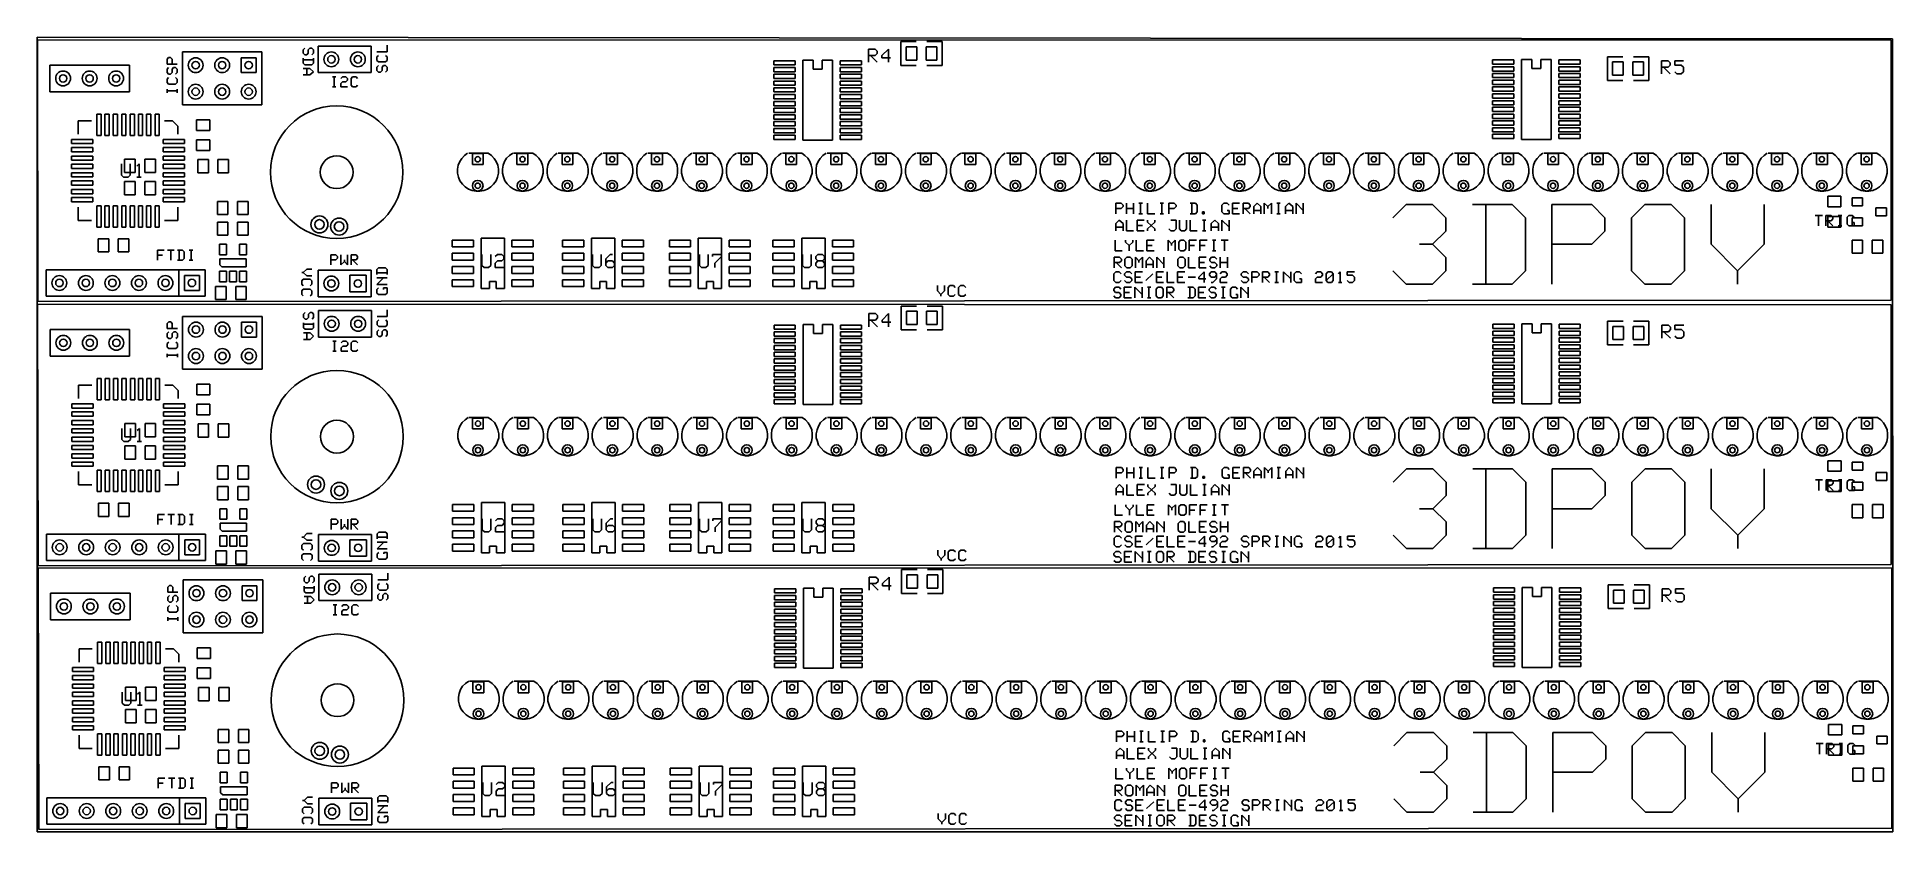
# Model space of a CAD drawing. Extents: x 0 to 7, y 0 to 3.
import ezdxf

# ---------------------------------------------------------------- set-up
doc = ezdxf.new("R2010")
doc.units = 0
doc.layers.get('0').update_dxf_attribs({"linetype": 'CONTINUOUS'})

msp = doc.modelspace()

# ---------------------------------------------------------------- linework, layer by layer
at = {"color": 7}
for p, q in [((0, 3), (6.998, 2.994)), ((0, 0), (0, 3)), ((0.001, 2.991), (0.003, 2.002)), ((6.993, 2.988), (0.002, 2.99)), ((0.848, 2.944), (0.548, 2.944)), ((0.548, 2.944), (0.548, 2.894)), ((0.848, 2.744), (0.848, 2.944)), ((1.004, 2.952), (1.01, 2.958)), ((1.004, 2.939), (1.004, 2.952)), ((1.029, 2.958), (1.023, 2.952)), ((1.023, 2.952), (1.023, 2.939)), ((1.036, 2.958), (1.029, 2.958)), ((1.042, 2.952), (1.036, 2.958)), ((1.042, 2.939), (1.042, 2.952)), ((1.06, 2.866), (1.06, 2.966)), ((1.26, 2.966), (1.06, 2.966)), ((1.26, 2.966), (1.26, 2.866)), ((1.282, 2.944), (1.32, 2.944)), ((1.32, 2.944), (1.32, 2.969)), ((3.136, 2.905), (3.136, 2.955)), ((3.136, 2.955), (3.161, 2.955)), ((3.161, 2.955), (3.169, 2.947)), ((3.169, 2.947), (3.169, 2.938)), ((3.186, 2.93), (3.211, 2.955)), ((3.211, 2.955), (3.211, 2.905)), ((3.316, 2.983), (3.258, 2.983)), ((3.258, 2.983), (3.258, 2.893)), ((3.278, 2.963), (3.318, 2.963)), ((3.278, 2.913), (3.278, 2.963)), ((3.318, 2.963), (3.318, 2.913)), ((3.354, 2.963), (3.394, 2.963)), ((3.354, 2.913), (3.354, 2.963)), ((3.356, 2.983), (3.414, 2.983)), ((3.394, 2.963), (3.394, 2.913)), ((3.414, 2.983), (3.414, 2.893)), ((6.993, 2.007), (6.993, 2.988)), ((6.998, 2.994), (7, 0)), ((0.048, 2.894), (0.348, 2.894)), ((0.048, 2.794), (0.048, 2.894)), ((0.348, 2.794), (0.348, 2.894)), ((0.49, 2.917), (0.496, 2.923)), ((0.49, 2.898), (0.49, 2.917)), ((0.528, 2.898), (0.49, 2.898)), ((0.496, 2.885), (0.49, 2.879)), ((0.49, 2.879), (0.49, 2.866)), ((0.496, 2.923), (0.503, 2.923)), ((0.503, 2.923), (0.509, 2.917)), ((0.509, 2.917), (0.509, 2.898)), ((0.509, 2.879), (0.515, 2.885)), ((0.509, 2.866), (0.509, 2.879)), ((0.515, 2.885), (0.522, 2.885)), ((0.522, 2.885), (0.528, 2.879)), ((0.528, 2.879), (0.528, 2.866)), ((0.548, 2.894), (0.548, 2.744)), ((0.77, 2.922), (0.826, 2.922)), ((0.77, 2.866), (0.77, 2.922)), ((0.826, 2.922), (0.826, 2.866)), ((1.01, 2.933), (1.004, 2.939)), ((1.004, 2.901), (1.004, 2.92)), ((1.042, 2.914), (1.004, 2.914)), ((1.01, 2.895), (1.004, 2.901)), ((1.004, 2.882), (1.029, 2.882)), ((1.017, 2.933), (1.01, 2.933)), ((1.036, 2.895), (1.01, 2.895)), ((1.023, 2.939), (1.017, 2.933)), ((1.017, 2.882), (1.017, 2.857)), ((1.029, 2.882), (1.042, 2.869)), ((1.036, 2.933), (1.042, 2.939)), ((1.042, 2.901), (1.036, 2.895)), ((1.042, 2.92), (1.042, 2.901)), ((1.288, 2.931), (1.282, 2.925)), ((1.282, 2.925), (1.282, 2.912)), ((1.282, 2.912), (1.288, 2.906)), ((1.288, 2.893), (1.282, 2.887)), ((1.282, 2.887), (1.282, 2.874)), ((1.282, 2.874), (1.288, 2.868)), ((1.288, 2.906), (1.314, 2.906)), ((1.295, 2.868), (1.301, 2.874)), ((1.301, 2.887), (1.307, 2.893)), ((1.301, 2.874), (1.301, 2.887)), ((1.307, 2.893), (1.314, 2.893)), ((1.32, 2.925), (1.314, 2.931)), ((1.314, 2.906), (1.32, 2.912)), ((1.314, 2.893), (1.32, 2.887)), ((1.32, 2.874), (1.314, 2.868)), ((1.32, 2.912), (1.32, 2.925)), ((1.32, 2.887), (1.32, 2.874)), ((2.779, 2.911), (2.859, 2.911)), ((2.779, 2.895), (2.779, 2.911)), ((2.859, 2.895), (2.779, 2.895)), ((2.779, 2.885), (2.859, 2.885)), ((2.779, 2.869), (2.779, 2.885)), ((2.859, 2.911), (2.859, 2.895)), ((2.859, 2.885), (2.859, 2.869)), ((2.927, 2.913), (2.888, 2.913)), ((2.888, 2.913), (2.888, 2.611)), ((2.927, 2.879), (2.927, 2.913)), ((2.961, 2.879), (2.927, 2.879)), ((3, 2.913), (2.961, 2.913)), ((2.961, 2.913), (2.961, 2.879)), ((3, 2.611), (3, 2.913)), ((3.029, 2.911), (3.109, 2.911)), ((3.029, 2.895), (3.029, 2.911)), ((3.109, 2.895), (3.029, 2.895)), ((3.029, 2.885), (3.109, 2.885)), ((3.029, 2.869), (3.029, 2.885)), ((3.109, 2.911), (3.109, 2.895)), ((3.109, 2.885), (3.109, 2.869)), ((3.161, 2.93), (3.136, 2.93)), ((3.144, 2.93), (3.169, 2.905)), ((3.169, 2.938), (3.161, 2.93)), ((3.186, 2.922), (3.186, 2.93)), ((3.219, 2.922), (3.186, 2.922)), ((3.258, 2.893), (3.316, 2.893)), ((3.318, 2.913), (3.278, 2.913)), ((3.394, 2.913), (3.354, 2.913)), ((3.414, 2.893), (3.356, 2.893)), ((5.49, 2.914), (5.57, 2.914)), ((5.49, 2.898), (5.49, 2.914)), ((5.57, 2.898), (5.49, 2.898)), ((5.49, 2.888), (5.57, 2.888)), ((5.49, 2.872), (5.49, 2.888)), ((5.57, 2.872), (5.49, 2.872)), ((5.57, 2.914), (5.57, 2.898)), ((5.57, 2.888), (5.57, 2.872)), ((5.638, 2.916), (5.599, 2.916)), ((5.599, 2.916), (5.599, 2.614)), ((5.638, 2.882), (5.638, 2.916)), ((5.672, 2.882), (5.638, 2.882)), ((5.711, 2.916), (5.672, 2.916)), ((5.672, 2.916), (5.672, 2.882)), ((5.711, 2.614), (5.711, 2.916)), ((5.74, 2.914), (5.82, 2.914)), ((5.74, 2.898), (5.74, 2.914)), ((5.82, 2.898), (5.74, 2.898)), ((5.74, 2.888), (5.82, 2.888)), ((5.74, 2.872), (5.74, 2.888)), ((5.82, 2.872), (5.74, 2.872)), ((5.82, 2.914), (5.82, 2.898)), ((5.82, 2.888), (5.82, 2.872)), ((5.981, 2.926), (5.923, 2.926)), ((5.923, 2.926), (5.923, 2.836)), ((5.943, 2.906), (5.983, 2.906)), ((5.943, 2.856), (5.943, 2.906)), ((5.983, 2.906), (5.983, 2.856)), ((6.019, 2.906), (6.059, 2.906)), ((6.019, 2.856), (6.019, 2.906)), ((6.021, 2.926), (6.079, 2.926)), ((6.059, 2.906), (6.059, 2.856)), ((6.079, 2.926), (6.079, 2.836)), ((6.127, 2.861), (6.127, 2.911)), ((6.127, 2.911), (6.152, 2.911)), ((6.152, 2.886), (6.127, 2.886)), ((6.135, 2.886), (6.16, 2.861)), ((6.152, 2.911), (6.16, 2.903)), ((6.16, 2.894), (6.152, 2.886)), ((6.16, 2.903), (6.16, 2.894)), ((6.21, 2.911), (6.177, 2.911)), ((6.177, 2.911), (6.177, 2.894)), ((6.177, 2.894), (6.202, 2.894)), ((6.202, 2.894), (6.21, 2.886)), ((6.21, 2.886), (6.21, 2.869)), ((0.49, 2.866), (0.496, 2.86)), ((0.496, 2.847), (0.49, 2.841)), ((0.49, 2.841), (0.49, 2.828)), ((0.49, 2.828), (0.496, 2.822)), ((0.49, 2.79), (0.49, 2.803)), ((0.496, 2.86), (0.503, 2.86)), ((0.496, 2.822), (0.522, 2.822)), ((0.503, 2.86), (0.509, 2.866)), ((0.528, 2.866), (0.522, 2.86)), ((0.528, 2.841), (0.522, 2.847)), ((0.522, 2.822), (0.528, 2.828)), ((0.528, 2.828), (0.528, 2.841)), ((0.528, 2.79), (0.528, 2.803)), ((0.826, 2.866), (0.77, 2.866)), ((1.029, 2.857), (1.004, 2.857)), ((1.042, 2.869), (1.029, 2.857)), ((1.06, 2.866), (1.26, 2.866)), ((1.114, 2.85), (1.127, 2.85)), ((1.114, 2.812), (1.127, 2.812)), ((1.121, 2.85), (1.121, 2.812)), ((1.146, 2.844), (1.152, 2.85)), ((1.152, 2.831), (1.146, 2.825)), ((1.146, 2.825), (1.146, 2.812)), ((1.146, 2.812), (1.171, 2.812)), ((1.152, 2.85), (1.165, 2.85)), ((1.165, 2.831), (1.152, 2.831)), ((1.165, 2.85), (1.171, 2.844)), ((1.171, 2.837), (1.165, 2.831)), ((1.171, 2.844), (1.171, 2.837)), ((1.19, 2.85), (1.184, 2.844)), ((1.184, 2.844), (1.184, 2.818)), ((1.184, 2.818), (1.19, 2.812)), ((1.203, 2.85), (1.19, 2.85)), ((1.19, 2.812), (1.203, 2.812)), ((1.209, 2.844), (1.203, 2.85)), ((1.203, 2.812), (1.209, 2.818)), ((1.288, 2.868), (1.295, 2.868)), ((2.859, 2.869), (2.779, 2.869)), ((2.779, 2.86), (2.859, 2.86)), ((2.779, 2.844), (2.779, 2.86)), ((2.859, 2.844), (2.779, 2.844)), ((2.779, 2.834), (2.859, 2.834)), ((2.779, 2.818), (2.779, 2.834)), ((2.859, 2.818), (2.779, 2.818)), ((2.779, 2.809), (2.859, 2.809)), ((2.779, 2.793), (2.779, 2.809)), ((2.859, 2.86), (2.859, 2.844)), ((2.859, 2.834), (2.859, 2.818)), ((2.859, 2.809), (2.859, 2.793)), ((3.109, 2.869), (3.029, 2.869)), ((3.029, 2.86), (3.109, 2.86)), ((3.029, 2.844), (3.029, 2.86)), ((3.109, 2.844), (3.029, 2.844)), ((3.029, 2.834), (3.109, 2.834)), ((3.029, 2.818), (3.029, 2.834)), ((3.109, 2.818), (3.029, 2.818)), ((3.029, 2.809), (3.109, 2.809)), ((3.029, 2.793), (3.029, 2.809)), ((3.109, 2.86), (3.109, 2.844)), ((3.109, 2.834), (3.109, 2.818)), ((3.109, 2.809), (3.109, 2.793)), ((5.49, 2.863), (5.57, 2.863)), ((5.49, 2.847), (5.49, 2.863)), ((5.57, 2.847), (5.49, 2.847)), ((5.49, 2.837), (5.57, 2.837)), ((5.49, 2.821), (5.49, 2.837)), ((5.57, 2.821), (5.49, 2.821)), ((5.49, 2.812), (5.57, 2.812)), ((5.49, 2.796), (5.49, 2.812)), ((5.57, 2.863), (5.57, 2.847)), ((5.57, 2.837), (5.57, 2.821)), ((5.57, 2.812), (5.57, 2.796)), ((5.74, 2.863), (5.82, 2.863)), ((5.74, 2.847), (5.74, 2.863)), ((5.82, 2.847), (5.74, 2.847)), ((5.74, 2.837), (5.82, 2.837)), ((5.74, 2.821), (5.74, 2.837)), ((5.82, 2.821), (5.74, 2.821)), ((5.74, 2.812), (5.82, 2.812)), ((5.74, 2.796), (5.74, 2.812)), ((5.82, 2.863), (5.82, 2.847)), ((5.82, 2.837), (5.82, 2.821)), ((5.82, 2.812), (5.82, 2.796)), ((5.923, 2.836), (5.981, 2.836)), ((5.983, 2.856), (5.943, 2.856)), ((6.059, 2.856), (6.019, 2.856)), ((6.079, 2.836), (6.021, 2.836)), ((6.185, 2.861), (6.177, 2.869)), ((6.202, 2.861), (6.185, 2.861)), ((6.21, 2.869), (6.202, 2.861)), ((0.348, 2.794), (0.048, 2.794)), ((0.49, 2.797), (0.528, 2.797)), ((0.548, 2.744), (0.848, 2.744)), ((2.859, 2.793), (2.779, 2.793)), ((2.779, 2.783), (2.859, 2.783)), ((2.779, 2.767), (2.779, 2.783)), ((2.859, 2.767), (2.779, 2.767)), ((2.779, 2.757), (2.859, 2.757)), ((2.779, 2.741), (2.779, 2.757)), ((2.859, 2.741), (2.779, 2.741)), ((2.779, 2.732), (2.859, 2.732)), ((2.779, 2.716), (2.779, 2.732)), ((2.859, 2.783), (2.859, 2.767)), ((2.859, 2.757), (2.859, 2.741)), ((2.859, 2.732), (2.859, 2.716)), ((3.109, 2.793), (3.029, 2.793)), ((3.029, 2.783), (3.109, 2.783)), ((3.029, 2.767), (3.029, 2.783)), ((3.109, 2.767), (3.029, 2.767)), ((3.029, 2.757), (3.109, 2.757)), ((3.029, 2.741), (3.029, 2.757)), ((3.109, 2.741), (3.029, 2.741)), ((3.029, 2.732), (3.109, 2.732)), ((3.029, 2.716), (3.029, 2.732)), ((3.109, 2.783), (3.109, 2.767)), ((3.109, 2.757), (3.109, 2.741)), ((3.109, 2.732), (3.109, 2.716)), ((5.57, 2.796), (5.49, 2.796)), ((5.49, 2.786), (5.57, 2.786)), ((5.49, 2.77), (5.49, 2.786)), ((5.57, 2.77), (5.49, 2.77)), ((5.49, 2.76), (5.57, 2.76)), ((5.49, 2.744), (5.49, 2.76)), ((5.57, 2.744), (5.49, 2.744)), ((5.49, 2.735), (5.57, 2.735)), ((5.49, 2.719), (5.49, 2.735)), ((5.57, 2.786), (5.57, 2.77)), ((5.57, 2.76), (5.57, 2.744)), ((5.57, 2.735), (5.57, 2.719)), ((5.82, 2.796), (5.74, 2.796)), ((5.74, 2.786), (5.82, 2.786)), ((5.74, 2.77), (5.74, 2.786)), ((5.82, 2.77), (5.74, 2.77)), ((5.74, 2.76), (5.82, 2.76)), ((5.74, 2.744), (5.74, 2.76)), ((5.82, 2.744), (5.74, 2.744)), ((5.74, 2.735), (5.82, 2.735)), ((5.74, 2.719), (5.74, 2.735)), ((5.82, 2.786), (5.82, 2.77)), ((5.82, 2.76), (5.82, 2.744)), ((5.82, 2.735), (5.82, 2.719)), ((0.155, 2.634), (0.155, 2.684)), ((0.155, 2.684), (0.205, 2.684)), ((0.225, 2.709), (0.241, 2.709)), ((0.225, 2.629), (0.225, 2.709)), ((0.241, 2.709), (0.241, 2.629)), ((0.256, 2.709), (0.272, 2.709)), ((0.256, 2.629), (0.256, 2.709)), ((0.272, 2.709), (0.272, 2.629)), ((0.287, 2.709), (0.303, 2.709)), ((0.287, 2.629), (0.287, 2.709)), ((0.303, 2.709), (0.303, 2.629)), ((0.319, 2.709), (0.335, 2.709)), ((0.319, 2.629), (0.319, 2.709)), ((0.335, 2.709), (0.335, 2.629)), ((0.351, 2.709), (0.367, 2.709)), ((0.351, 2.629), (0.351, 2.709)), ((0.367, 2.709), (0.367, 2.629)), ((0.382, 2.709), (0.398, 2.709)), ((0.382, 2.629), (0.382, 2.709)), ((0.398, 2.709), (0.398, 2.629)), ((0.413, 2.709), (0.429, 2.709)), ((0.413, 2.629), (0.413, 2.709)), ((0.429, 2.709), (0.429, 2.629)), ((0.445, 2.709), (0.461, 2.709)), ((0.445, 2.629), (0.445, 2.709)), ((0.461, 2.709), (0.461, 2.629)), ((0.511, 2.684), (0.481, 2.684)), ((0.531, 2.664), (0.511, 2.684)), ((0.531, 2.634), (0.531, 2.664)), ((0.601, 2.688), (0.651, 2.688)), ((0.601, 2.648), (0.601, 2.688)), ((0.651, 2.688), (0.651, 2.648)), ((2.859, 2.716), (2.779, 2.716)), ((2.779, 2.706), (2.859, 2.706)), ((2.779, 2.69), (2.779, 2.706)), ((2.859, 2.69), (2.779, 2.69)), ((2.779, 2.681), (2.859, 2.681)), ((2.779, 2.665), (2.779, 2.681)), ((2.859, 2.665), (2.779, 2.665)), ((2.859, 2.706), (2.859, 2.69)), ((2.859, 2.681), (2.859, 2.665)), ((3.109, 2.716), (3.029, 2.716)), ((3.029, 2.706), (3.109, 2.706)), ((3.029, 2.69), (3.029, 2.706)), ((3.109, 2.69), (3.029, 2.69)), ((3.029, 2.681), (3.109, 2.681)), ((3.029, 2.665), (3.029, 2.681)), ((3.109, 2.665), (3.029, 2.665)), ((3.109, 2.706), (3.109, 2.69)), ((3.109, 2.681), (3.109, 2.665)), ((5.57, 2.719), (5.49, 2.719)), ((5.49, 2.709), (5.57, 2.709)), ((5.49, 2.693), (5.49, 2.709)), ((5.57, 2.693), (5.49, 2.693)), ((5.49, 2.684), (5.57, 2.684)), ((5.49, 2.668), (5.49, 2.684)), ((5.57, 2.668), (5.49, 2.668)), ((5.57, 2.709), (5.57, 2.693)), ((5.57, 2.684), (5.57, 2.668)), ((5.82, 2.719), (5.74, 2.719)), ((5.74, 2.709), (5.82, 2.709)), ((5.74, 2.693), (5.74, 2.709)), ((5.82, 2.693), (5.74, 2.693)), ((5.74, 2.684), (5.82, 2.684)), ((5.74, 2.668), (5.74, 2.684)), ((5.82, 2.668), (5.74, 2.668)), ((5.82, 2.709), (5.82, 2.693)), ((5.82, 2.684), (5.82, 2.668)), ((0.13, 2.614), (0.21, 2.614)), ((0.13, 2.598), (0.13, 2.614)), ((0.21, 2.598), (0.13, 2.598)), ((0.21, 2.614), (0.21, 2.598)), ((0.241, 2.629), (0.225, 2.629)), ((0.272, 2.629), (0.256, 2.629)), ((0.303, 2.629), (0.287, 2.629)), ((0.335, 2.629), (0.319, 2.629)), ((0.367, 2.629), (0.351, 2.629)), ((0.398, 2.629), (0.382, 2.629)), ((0.429, 2.629), (0.413, 2.629)), ((0.461, 2.629), (0.445, 2.629)), ((0.476, 2.614), (0.556, 2.614)), ((0.476, 2.598), (0.476, 2.614)), ((0.556, 2.598), (0.476, 2.598)), ((0.556, 2.614), (0.556, 2.598)), ((0.651, 2.648), (0.601, 2.648)), ((0.601, 2.612), (0.651, 2.612)), ((0.601, 2.572), (0.601, 2.612)), ((0.651, 2.612), (0.651, 2.572)), ((2.779, 2.655), (2.859, 2.655)), ((2.779, 2.639), (2.779, 2.655)), ((2.859, 2.639), (2.779, 2.639)), ((2.779, 2.63), (2.859, 2.63)), ((2.779, 2.614), (2.779, 2.63)), ((2.859, 2.614), (2.779, 2.614)), ((2.859, 2.655), (2.859, 2.639)), ((2.859, 2.63), (2.859, 2.614)), ((2.888, 2.611), (3, 2.611)), ((3.029, 2.655), (3.109, 2.655)), ((3.029, 2.639), (3.029, 2.655)), ((3.109, 2.639), (3.029, 2.639)), ((3.029, 2.63), (3.109, 2.63)), ((3.029, 2.614), (3.029, 2.63)), ((3.109, 2.614), (3.029, 2.614)), ((3.109, 2.655), (3.109, 2.639)), ((3.109, 2.63), (3.109, 2.614)), ((5.49, 2.658), (5.57, 2.658)), ((5.49, 2.642), (5.49, 2.658)), ((5.57, 2.642), (5.49, 2.642)), ((5.49, 2.633), (5.57, 2.633)), ((5.49, 2.617), (5.49, 2.633)), ((5.57, 2.617), (5.49, 2.617)), ((5.57, 2.658), (5.57, 2.642)), ((5.57, 2.633), (5.57, 2.617)), ((5.599, 2.614), (5.711, 2.614)), ((5.74, 2.658), (5.82, 2.658)), ((5.74, 2.642), (5.74, 2.658)), ((5.82, 2.642), (5.74, 2.642)), ((5.74, 2.633), (5.82, 2.633)), ((5.74, 2.617), (5.74, 2.633)), ((5.82, 2.617), (5.74, 2.617)), ((5.82, 2.658), (5.82, 2.642)), ((5.82, 2.633), (5.82, 2.617)), ((0.13, 2.583), (0.21, 2.583)), ((0.13, 2.567), (0.13, 2.583)), ((0.21, 2.567), (0.13, 2.567)), ((0.13, 2.551), (0.21, 2.551)), ((0.13, 2.535), (0.13, 2.551)), ((0.21, 2.535), (0.13, 2.535)), ((0.13, 2.52), (0.21, 2.52)), ((0.13, 2.504), (0.13, 2.52)), ((0.21, 2.583), (0.21, 2.567)), ((0.21, 2.551), (0.21, 2.535)), ((0.21, 2.52), (0.21, 2.504)), ((0.318, 2.521), (0.318, 2.479)), ((0.33, 2.539), (0.37, 2.539)), ((0.33, 2.489), (0.33, 2.539)), ((0.351, 2.479), (0.351, 2.521)), ((0.37, 2.539), (0.37, 2.489)), ((0.376, 2.513), (0.385, 2.521)), ((0.385, 2.521), (0.385, 2.471)), ((0.406, 2.539), (0.446, 2.539)), ((0.406, 2.489), (0.406, 2.539)), ((0.446, 2.539), (0.446, 2.489)), ((0.476, 2.583), (0.556, 2.583)), ((0.476, 2.567), (0.476, 2.583)), ((0.556, 2.567), (0.476, 2.567)), ((0.476, 2.551), (0.556, 2.551)), ((0.476, 2.535), (0.476, 2.551)), ((0.556, 2.535), (0.476, 2.535)), ((0.476, 2.52), (0.556, 2.52)), ((0.476, 2.504), (0.476, 2.52)), ((0.556, 2.583), (0.556, 2.567)), ((0.556, 2.551), (0.556, 2.535)), ((0.556, 2.52), (0.556, 2.504)), ((0.651, 2.572), (0.601, 2.572)), ((0.606, 2.538), (0.646, 2.538)), ((0.606, 2.488), (0.606, 2.538)), ((0.646, 2.538), (0.646, 2.488)), ((0.682, 2.538), (0.722, 2.538)), ((0.682, 2.488), (0.682, 2.538)), ((0.722, 2.538), (0.722, 2.488)), ((1.594, 2.53), (1.588, 2.516)), ((1.602, 2.542), (1.594, 2.53)), ((1.612, 2.553), (1.602, 2.542)), ((1.624, 2.562), (1.612, 2.553)), ((1.702, 2.562), (1.628, 2.562)), ((1.642, 2.56), (1.683, 2.56)), ((1.642, 2.519), (1.642, 2.56)), ((1.683, 2.56), (1.683, 2.519)), ((1.714, 2.553), (1.702, 2.562)), ((1.724, 2.542), (1.714, 2.553)), ((1.732, 2.53), (1.724, 2.542)), ((1.738, 2.516), (1.732, 2.53)), ((1.763, 2.53), (1.758, 2.516)), ((1.771, 2.543), (1.763, 2.53)), ((1.782, 2.553), (1.771, 2.543)), ((1.794, 2.562), (1.782, 2.553)), ((1.871, 2.562), (1.797, 2.562)), ((1.81, 2.56), (1.851, 2.56)), ((1.81, 2.519), (1.81, 2.56)), ((1.851, 2.56), (1.851, 2.519)), ((1.882, 2.553), (1.87, 2.562)), ((1.893, 2.543), (1.882, 2.553)), ((1.901, 2.53), (1.893, 2.543)), ((1.906, 2.516), (1.901, 2.53)), ((1.932, 2.53), (1.926, 2.516)), ((1.94, 2.542), (1.932, 2.53)), ((1.95, 2.553), (1.94, 2.542)), ((1.962, 2.562), (1.95, 2.553)), ((2.04, 2.562), (1.966, 2.562)), ((1.98, 2.56), (2.021, 2.56)), ((1.98, 2.519), (1.98, 2.56)), ((2.021, 2.56), (2.021, 2.519)), ((2.052, 2.553), (2.04, 2.562)), ((2.062, 2.542), (2.052, 2.553)), ((2.07, 2.53), (2.062, 2.542)), ((2.076, 2.516), (2.07, 2.53)), ((2.101, 2.53), (2.096, 2.516)), ((2.109, 2.543), (2.101, 2.53)), ((2.12, 2.553), (2.109, 2.543)), ((2.132, 2.562), (2.12, 2.553)), ((2.209, 2.562), (2.135, 2.562)), ((2.148, 2.56), (2.189, 2.56)), ((2.148, 2.519), (2.148, 2.56)), ((2.189, 2.56), (2.189, 2.519)), ((2.22, 2.553), (2.208, 2.562)), ((2.231, 2.543), (2.22, 2.553)), ((2.239, 2.53), (2.231, 2.543)), ((2.244, 2.516), (2.239, 2.53)), ((2.27, 2.53), (2.264, 2.516)), ((2.278, 2.542), (2.27, 2.53)), ((2.288, 2.553), (2.278, 2.542)), ((2.3, 2.562), (2.288, 2.553)), ((2.378, 2.562), (2.304, 2.562)), ((2.318, 2.56), (2.359, 2.56)), ((2.318, 2.519), (2.318, 2.56)), ((2.359, 2.56), (2.359, 2.519)), ((2.39, 2.553), (2.378, 2.562)), ((2.4, 2.542), (2.39, 2.553)), ((2.408, 2.53), (2.4, 2.542)), ((2.414, 2.516), (2.408, 2.53)), ((2.439, 2.53), (2.434, 2.516)), ((2.447, 2.543), (2.439, 2.53)), ((2.458, 2.553), (2.447, 2.543)), ((2.47, 2.562), (2.458, 2.553)), ((2.547, 2.562), (2.473, 2.562)), ((2.486, 2.56), (2.527, 2.56)), ((2.486, 2.519), (2.486, 2.56)), ((2.527, 2.56), (2.527, 2.519)), ((2.558, 2.553), (2.546, 2.562)), ((2.569, 2.543), (2.558, 2.553)), ((2.577, 2.53), (2.569, 2.543)), ((2.582, 2.516), (2.577, 2.53)), ((2.608, 2.53), (2.602, 2.516)), ((2.616, 2.542), (2.608, 2.53)), ((2.626, 2.553), (2.616, 2.542)), ((2.638, 2.562), (2.626, 2.553)), ((2.716, 2.562), (2.642, 2.562)), ((2.656, 2.56), (2.697, 2.56)), ((2.656, 2.519), (2.656, 2.56)), ((2.697, 2.56), (2.697, 2.519)), ((2.728, 2.553), (2.716, 2.562)), ((2.738, 2.542), (2.728, 2.553)), ((2.746, 2.53), (2.738, 2.542)), ((2.752, 2.516), (2.746, 2.53)), ((2.777, 2.53), (2.772, 2.516)), ((2.785, 2.543), (2.777, 2.53)), ((2.796, 2.553), (2.785, 2.543)), ((2.808, 2.562), (2.796, 2.553)), ((2.885, 2.562), (2.811, 2.562)), ((2.824, 2.56), (2.865, 2.56)), ((2.824, 2.519), (2.824, 2.56)), ((2.865, 2.56), (2.865, 2.519)), ((2.896, 2.553), (2.884, 2.562)), ((2.907, 2.543), (2.896, 2.553)), ((2.915, 2.53), (2.907, 2.543)), ((2.92, 2.516), (2.915, 2.53)), ((2.946, 2.53), (2.94, 2.516)), ((2.954, 2.542), (2.946, 2.53)), ((2.964, 2.553), (2.954, 2.542)), ((2.976, 2.562), (2.964, 2.553)), ((3.054, 2.562), (2.98, 2.562)), ((2.994, 2.56), (3.035, 2.56)), ((2.994, 2.519), (2.994, 2.56)), ((3.035, 2.56), (3.035, 2.519)), ((3.066, 2.553), (3.054, 2.562)), ((3.076, 2.542), (3.066, 2.553)), ((3.084, 2.53), (3.076, 2.542)), ((3.09, 2.516), (3.084, 2.53)), ((3.115, 2.53), (3.11, 2.516)), ((3.123, 2.543), (3.115, 2.53)), ((3.134, 2.553), (3.123, 2.543)), ((3.146, 2.562), (3.134, 2.553)), ((3.223, 2.562), (3.149, 2.562)), ((3.162, 2.56), (3.203, 2.56)), ((3.162, 2.519), (3.162, 2.56)), ((3.203, 2.56), (3.203, 2.519)), ((3.234, 2.553), (3.222, 2.562)), ((3.245, 2.543), (3.234, 2.553)), ((3.253, 2.53), (3.245, 2.543)), ((3.258, 2.516), (3.253, 2.53)), ((3.284, 2.53), (3.278, 2.516)), ((3.292, 2.542), (3.284, 2.53)), ((3.302, 2.553), (3.292, 2.542)), ((3.314, 2.562), (3.302, 2.553)), ((3.392, 2.562), (3.318, 2.562)), ((3.332, 2.56), (3.373, 2.56)), ((3.332, 2.519), (3.332, 2.56)), ((3.373, 2.56), (3.373, 2.519)), ((3.404, 2.553), (3.392, 2.562)), ((3.414, 2.542), (3.404, 2.553)), ((3.422, 2.53), (3.414, 2.542)), ((3.428, 2.516), (3.422, 2.53)), ((3.453, 2.53), (3.448, 2.516)), ((3.461, 2.543), (3.453, 2.53)), ((3.472, 2.553), (3.461, 2.543)), ((3.484, 2.562), (3.472, 2.553)), ((3.561, 2.562), (3.487, 2.562)), ((3.5, 2.56), (3.541, 2.56)), ((3.5, 2.519), (3.5, 2.56)), ((3.541, 2.56), (3.541, 2.519)), ((3.572, 2.553), (3.56, 2.562)), ((3.583, 2.543), (3.572, 2.553)), ((3.591, 2.53), (3.583, 2.543)), ((3.596, 2.516), (3.591, 2.53)), ((3.622, 2.53), (3.616, 2.516)), ((3.63, 2.542), (3.622, 2.53)), ((3.64, 2.553), (3.63, 2.542)), ((3.652, 2.562), (3.64, 2.553)), ((3.73, 2.562), (3.656, 2.562)), ((3.67, 2.56), (3.711, 2.56)), ((3.67, 2.519), (3.67, 2.56)), ((3.711, 2.56), (3.711, 2.519)), ((3.742, 2.553), (3.73, 2.562)), ((3.752, 2.542), (3.742, 2.553)), ((3.76, 2.53), (3.752, 2.542)), ((3.766, 2.516), (3.76, 2.53)), ((3.791, 2.53), (3.786, 2.516)), ((3.799, 2.543), (3.791, 2.53)), ((3.81, 2.553), (3.799, 2.543)), ((3.822, 2.562), (3.81, 2.553)), ((3.899, 2.562), (3.825, 2.562)), ((3.838, 2.56), (3.879, 2.56)), ((3.838, 2.519), (3.838, 2.56)), ((3.879, 2.56), (3.879, 2.519)), ((3.91, 2.553), (3.898, 2.562)), ((3.921, 2.543), (3.91, 2.553)), ((3.929, 2.53), (3.921, 2.543)), ((3.934, 2.516), (3.929, 2.53)), ((3.96, 2.53), (3.954, 2.516)), ((3.968, 2.542), (3.96, 2.53)), ((3.978, 2.553), (3.968, 2.542)), ((3.99, 2.562), (3.978, 2.553)), ((4.068, 2.562), (3.994, 2.562)), ((4.008, 2.56), (4.049, 2.56)), ((4.008, 2.519), (4.008, 2.56)), ((4.049, 2.56), (4.049, 2.519)), ((4.08, 2.553), (4.068, 2.562)), ((4.09, 2.542), (4.08, 2.553)), ((4.098, 2.53), (4.09, 2.542)), ((4.104, 2.516), (4.098, 2.53)), ((4.129, 2.53), (4.124, 2.516)), ((4.137, 2.543), (4.129, 2.53)), ((4.148, 2.553), (4.137, 2.543)), ((4.16, 2.562), (4.148, 2.553)), ((4.237, 2.562), (4.163, 2.562)), ((4.176, 2.56), (4.217, 2.56)), ((4.176, 2.519), (4.176, 2.56)), ((4.217, 2.56), (4.217, 2.519)), ((4.248, 2.553), (4.236, 2.562)), ((4.259, 2.543), (4.248, 2.553)), ((4.267, 2.53), (4.259, 2.543)), ((4.272, 2.516), (4.267, 2.53)), ((4.298, 2.53), (4.292, 2.516)), ((4.306, 2.542), (4.298, 2.53)), ((4.316, 2.553), (4.306, 2.542)), ((4.328, 2.562), (4.316, 2.553)), ((4.406, 2.562), (4.332, 2.562)), ((4.346, 2.56), (4.387, 2.56)), ((4.346, 2.519), (4.346, 2.56)), ((4.387, 2.56), (4.387, 2.519)), ((4.418, 2.553), (4.406, 2.562)), ((4.428, 2.542), (4.418, 2.553)), ((4.436, 2.53), (4.428, 2.542)), ((4.442, 2.516), (4.436, 2.53)), ((4.467, 2.53), (4.462, 2.516)), ((4.475, 2.543), (4.467, 2.53)), ((4.486, 2.553), (4.475, 2.543)), ((4.498, 2.562), (4.486, 2.553)), ((4.575, 2.562), (4.501, 2.562)), ((4.514, 2.56), (4.555, 2.56)), ((4.514, 2.519), (4.514, 2.56)), ((4.555, 2.56), (4.555, 2.519)), ((4.586, 2.553), (4.574, 2.562)), ((4.597, 2.543), (4.586, 2.553)), ((4.605, 2.53), (4.597, 2.543)), ((4.61, 2.516), (4.605, 2.53)), ((4.636, 2.53), (4.63, 2.516)), ((4.644, 2.542), (4.636, 2.53)), ((4.654, 2.553), (4.644, 2.542)), ((4.666, 2.562), (4.654, 2.553)), ((4.744, 2.562), (4.67, 2.562)), ((4.684, 2.56), (4.725, 2.56)), ((4.684, 2.519), (4.684, 2.56)), ((4.725, 2.56), (4.725, 2.519)), ((4.756, 2.553), (4.744, 2.562)), ((4.766, 2.542), (4.756, 2.553)), ((4.774, 2.53), (4.766, 2.542)), ((4.78, 2.516), (4.774, 2.53)), ((4.805, 2.53), (4.8, 2.516)), ((4.813, 2.543), (4.805, 2.53)), ((4.824, 2.553), (4.813, 2.543)), ((4.836, 2.562), (4.824, 2.553)), ((4.913, 2.562), (4.839, 2.562)), ((4.852, 2.56), (4.893, 2.56)), ((4.852, 2.519), (4.852, 2.56)), ((4.893, 2.56), (4.893, 2.519)), ((4.924, 2.553), (4.912, 2.562)), ((4.935, 2.543), (4.924, 2.553)), ((4.943, 2.53), (4.935, 2.543)), ((4.948, 2.516), (4.943, 2.53)), ((4.974, 2.53), (4.968, 2.516)), ((4.982, 2.542), (4.974, 2.53)), ((4.992, 2.553), (4.982, 2.542)), ((5.004, 2.562), (4.992, 2.553)), ((5.082, 2.562), (5.008, 2.562)), ((5.022, 2.56), (5.063, 2.56)), ((5.022, 2.519), (5.022, 2.56)), ((5.063, 2.56), (5.063, 2.519)), ((5.094, 2.553), (5.082, 2.562)), ((5.104, 2.542), (5.094, 2.553)), ((5.112, 2.53), (5.104, 2.542)), ((5.118, 2.516), (5.112, 2.53)), ((5.143, 2.53), (5.138, 2.516)), ((5.151, 2.543), (5.143, 2.53)), ((5.162, 2.553), (5.151, 2.543)), ((5.174, 2.562), (5.162, 2.553)), ((5.251, 2.562), (5.177, 2.562)), ((5.19, 2.56), (5.231, 2.56)), ((5.19, 2.519), (5.19, 2.56)), ((5.231, 2.56), (5.231, 2.519)), ((5.262, 2.553), (5.25, 2.562)), ((5.273, 2.543), (5.262, 2.553)), ((5.281, 2.53), (5.273, 2.543)), ((5.286, 2.516), (5.281, 2.53)), ((5.312, 2.53), (5.306, 2.516)), ((5.32, 2.542), (5.312, 2.53)), ((5.33, 2.553), (5.32, 2.542)), ((5.342, 2.562), (5.33, 2.553)), ((5.42, 2.562), (5.346, 2.562)), ((5.36, 2.56), (5.401, 2.56)), ((5.36, 2.519), (5.36, 2.56)), ((5.401, 2.56), (5.401, 2.519)), ((5.432, 2.553), (5.42, 2.562)), ((5.442, 2.542), (5.432, 2.553)), ((5.45, 2.53), (5.442, 2.542)), ((5.456, 2.516), (5.45, 2.53)), ((5.481, 2.53), (5.476, 2.516)), ((5.489, 2.543), (5.481, 2.53)), ((5.5, 2.553), (5.489, 2.543)), ((5.512, 2.562), (5.5, 2.553)), ((5.589, 2.562), (5.515, 2.562)), ((5.528, 2.56), (5.569, 2.56)), ((5.528, 2.519), (5.528, 2.56)), ((5.569, 2.56), (5.569, 2.519)), ((5.6, 2.553), (5.588, 2.562)), ((5.611, 2.543), (5.6, 2.553)), ((5.619, 2.53), (5.611, 2.543)), ((5.624, 2.516), (5.619, 2.53)), ((5.65, 2.53), (5.644, 2.516)), ((5.658, 2.542), (5.65, 2.53)), ((5.668, 2.553), (5.658, 2.542)), ((5.68, 2.562), (5.668, 2.553)), ((5.758, 2.562), (5.684, 2.562)), ((5.698, 2.56), (5.739, 2.56)), ((5.698, 2.519), (5.698, 2.56)), ((5.739, 2.56), (5.739, 2.519)), ((5.77, 2.553), (5.758, 2.562)), ((5.78, 2.542), (5.77, 2.553)), ((5.788, 2.53), (5.78, 2.542)), ((5.794, 2.516), (5.788, 2.53)), ((5.819, 2.53), (5.814, 2.516)), ((5.827, 2.543), (5.819, 2.53)), ((5.838, 2.553), (5.827, 2.543)), ((5.85, 2.562), (5.838, 2.553)), ((5.927, 2.562), (5.853, 2.562)), ((5.866, 2.56), (5.907, 2.56)), ((5.866, 2.519), (5.866, 2.56)), ((5.907, 2.56), (5.907, 2.519)), ((5.938, 2.553), (5.926, 2.562)), ((5.949, 2.543), (5.938, 2.553)), ((5.957, 2.53), (5.949, 2.543)), ((5.962, 2.516), (5.957, 2.53)), ((5.988, 2.53), (5.982, 2.516)), ((5.996, 2.542), (5.988, 2.53)), ((6.006, 2.553), (5.996, 2.542)), ((6.018, 2.562), (6.006, 2.553)), ((6.096, 2.562), (6.022, 2.562)), ((6.036, 2.56), (6.077, 2.56)), ((6.036, 2.519), (6.036, 2.56)), ((6.077, 2.56), (6.077, 2.519)), ((6.108, 2.553), (6.096, 2.562)), ((6.118, 2.542), (6.108, 2.553)), ((6.126, 2.53), (6.118, 2.542)), ((6.132, 2.516), (6.126, 2.53)), ((6.157, 2.53), (6.152, 2.516)), ((6.165, 2.543), (6.157, 2.53)), ((6.176, 2.553), (6.165, 2.543)), ((6.188, 2.562), (6.176, 2.553)), ((6.265, 2.562), (6.191, 2.562)), ((6.204, 2.56), (6.245, 2.56)), ((6.204, 2.519), (6.204, 2.56)), ((6.245, 2.56), (6.245, 2.519)), ((6.276, 2.553), (6.264, 2.562)), ((6.287, 2.543), (6.276, 2.553)), ((6.295, 2.53), (6.287, 2.543)), ((6.3, 2.516), (6.295, 2.53)), ((6.326, 2.53), (6.32, 2.516)), ((6.334, 2.542), (6.326, 2.53)), ((6.344, 2.553), (6.334, 2.542)), ((6.356, 2.562), (6.344, 2.553)), ((6.434, 2.562), (6.36, 2.562)), ((6.374, 2.56), (6.415, 2.56)), ((6.374, 2.519), (6.374, 2.56)), ((6.415, 2.56), (6.415, 2.519)), ((6.446, 2.553), (6.434, 2.562)), ((6.456, 2.542), (6.446, 2.553)), ((6.464, 2.53), (6.456, 2.542)), ((6.47, 2.516), (6.464, 2.53)), ((6.495, 2.53), (6.49, 2.516)), ((6.503, 2.543), (6.495, 2.53)), ((6.514, 2.553), (6.503, 2.543)), ((6.526, 2.562), (6.514, 2.553)), ((6.603, 2.562), (6.529, 2.562)), ((6.542, 2.56), (6.583, 2.56)), ((6.542, 2.519), (6.542, 2.56)), ((6.583, 2.56), (6.583, 2.519)), ((6.614, 2.553), (6.602, 2.562)), ((6.625, 2.543), (6.614, 2.553)), ((6.633, 2.53), (6.625, 2.543)), ((6.638, 2.516), (6.633, 2.53)), ((6.664, 2.53), (6.658, 2.516)), ((6.672, 2.542), (6.664, 2.53)), ((6.682, 2.553), (6.672, 2.542)), ((6.694, 2.562), (6.682, 2.553)), ((6.772, 2.562), (6.698, 2.562)), ((6.712, 2.56), (6.753, 2.56)), ((6.712, 2.519), (6.712, 2.56)), ((6.753, 2.56), (6.753, 2.519)), ((6.784, 2.553), (6.772, 2.562)), ((6.794, 2.542), (6.784, 2.553)), ((6.802, 2.53), (6.794, 2.542)), ((6.808, 2.516), (6.802, 2.53)), ((6.833, 2.53), (6.828, 2.516)), ((6.841, 2.543), (6.833, 2.53)), ((6.852, 2.553), (6.841, 2.543)), ((6.864, 2.562), (6.852, 2.553)), ((6.941, 2.562), (6.867, 2.562)), ((6.88, 2.56), (6.921, 2.56)), ((6.88, 2.519), (6.88, 2.56)), ((6.921, 2.56), (6.921, 2.519)), ((6.952, 2.553), (6.94, 2.562)), ((6.963, 2.543), (6.952, 2.553)), ((6.971, 2.53), (6.963, 2.543)), ((6.976, 2.516), (6.971, 2.53)), ((0.21, 2.504), (0.13, 2.504)), ((0.13, 2.488), (0.21, 2.488)), ((0.13, 2.472), (0.13, 2.488)), ((0.21, 2.472), (0.13, 2.472)), ((0.13, 2.457), (0.21, 2.457)), ((0.13, 2.441), (0.13, 2.457)), ((0.21, 2.488), (0.21, 2.472)), ((0.21, 2.457), (0.21, 2.441)), ((0.318, 2.479), (0.326, 2.471)), ((0.326, 2.471), (0.343, 2.471)), ((0.37, 2.489), (0.33, 2.489)), ((0.33, 2.455), (0.37, 2.455)), ((0.33, 2.405), (0.33, 2.455)), ((0.343, 2.471), (0.351, 2.479)), ((0.37, 2.455), (0.37, 2.405)), ((0.376, 2.471), (0.393, 2.471)), ((0.446, 2.489), (0.406, 2.489)), ((0.406, 2.455), (0.446, 2.455)), ((0.406, 2.405), (0.406, 2.455)), ((0.446, 2.455), (0.446, 2.405)), ((0.556, 2.504), (0.476, 2.504)), ((0.476, 2.488), (0.556, 2.488)), ((0.476, 2.472), (0.476, 2.488)), ((0.556, 2.472), (0.476, 2.472)), ((0.476, 2.457), (0.556, 2.457)), ((0.476, 2.441), (0.476, 2.457)), ((0.556, 2.488), (0.556, 2.472)), ((0.556, 2.457), (0.556, 2.441)), ((0.646, 2.488), (0.606, 2.488)), ((0.722, 2.488), (0.682, 2.488)), ((1.588, 2.516), (1.586, 2.501)), ((1.586, 2.501), (1.586, 2.486)), ((1.586, 2.486), (1.589, 2.471)), ((1.589, 2.471), (1.595, 2.457)), ((1.595, 2.457), (1.604, 2.445)), ((1.683, 2.519), (1.642, 2.519)), ((1.722, 2.445), (1.731, 2.457)), ((1.731, 2.457), (1.737, 2.471)), ((1.737, 2.471), (1.74, 2.486)), ((1.74, 2.501), (1.738, 2.516)), ((1.74, 2.486), (1.74, 2.501)), ((1.758, 2.516), (1.755, 2.501)), ((1.755, 2.501), (1.755, 2.486)), ((1.755, 2.486), (1.759, 2.472)), ((1.759, 2.472), (1.764, 2.458)), ((1.764, 2.458), (1.773, 2.446)), ((1.851, 2.519), (1.81, 2.519)), ((1.891, 2.446), (1.9, 2.458)), ((1.9, 2.458), (1.905, 2.472)), ((1.905, 2.472), (1.909, 2.486)), ((1.909, 2.501), (1.906, 2.516)), ((1.909, 2.486), (1.909, 2.501)), ((1.926, 2.516), (1.924, 2.501)), ((1.924, 2.501), (1.924, 2.486)), ((1.924, 2.486), (1.927, 2.471)), ((1.927, 2.471), (1.933, 2.457)), ((1.933, 2.457), (1.942, 2.445)), ((2.021, 2.519), (1.98, 2.519)), ((2.06, 2.445), (2.069, 2.457)), ((2.069, 2.457), (2.075, 2.471)), ((2.075, 2.471), (2.078, 2.486)), ((2.078, 2.501), (2.076, 2.516)), ((2.078, 2.486), (2.078, 2.501)), ((2.096, 2.516), (2.093, 2.501)), ((2.093, 2.501), (2.093, 2.486)), ((2.093, 2.486), (2.097, 2.472)), ((2.097, 2.472), (2.102, 2.458)), ((2.102, 2.458), (2.111, 2.446)), ((2.189, 2.519), (2.148, 2.519)), ((2.229, 2.446), (2.238, 2.458)), ((2.238, 2.458), (2.243, 2.472)), ((2.243, 2.472), (2.247, 2.486)), ((2.247, 2.501), (2.244, 2.516)), ((2.247, 2.486), (2.247, 2.501)), ((2.264, 2.516), (2.262, 2.501)), ((2.262, 2.501), (2.262, 2.486)), ((2.262, 2.486), (2.265, 2.471)), ((2.265, 2.471), (2.271, 2.457)), ((2.271, 2.457), (2.28, 2.445)), ((2.359, 2.519), (2.318, 2.519)), ((2.398, 2.445), (2.407, 2.457)), ((2.407, 2.457), (2.413, 2.471)), ((2.413, 2.471), (2.416, 2.486)), ((2.416, 2.501), (2.414, 2.516)), ((2.416, 2.486), (2.416, 2.501)), ((2.434, 2.516), (2.431, 2.501)), ((2.431, 2.501), (2.431, 2.486)), ((2.431, 2.486), (2.435, 2.472)), ((2.435, 2.472), (2.44, 2.458)), ((2.44, 2.458), (2.449, 2.446)), ((2.527, 2.519), (2.486, 2.519)), ((2.567, 2.446), (2.576, 2.458)), ((2.576, 2.458), (2.581, 2.472)), ((2.581, 2.472), (2.585, 2.486)), ((2.585, 2.501), (2.582, 2.516)), ((2.585, 2.486), (2.585, 2.501)), ((2.602, 2.516), (2.6, 2.501)), ((2.6, 2.501), (2.6, 2.486)), ((2.6, 2.486), (2.603, 2.471)), ((2.603, 2.471), (2.609, 2.457)), ((2.609, 2.457), (2.618, 2.445)), ((2.697, 2.519), (2.656, 2.519)), ((2.736, 2.445), (2.745, 2.457)), ((2.745, 2.457), (2.751, 2.471)), ((2.751, 2.471), (2.754, 2.486)), ((2.754, 2.501), (2.752, 2.516)), ((2.754, 2.486), (2.754, 2.501)), ((2.772, 2.516), (2.769, 2.501)), ((2.769, 2.501), (2.769, 2.486)), ((2.769, 2.486), (2.773, 2.472)), ((2.773, 2.472), (2.778, 2.458)), ((2.778, 2.458), (2.787, 2.446)), ((2.865, 2.519), (2.824, 2.519)), ((2.905, 2.446), (2.914, 2.458)), ((2.914, 2.458), (2.919, 2.472)), ((2.919, 2.472), (2.923, 2.486)), ((2.923, 2.501), (2.92, 2.516)), ((2.923, 2.486), (2.923, 2.501)), ((2.94, 2.516), (2.938, 2.501)), ((2.938, 2.501), (2.938, 2.486)), ((2.938, 2.486), (2.941, 2.471)), ((2.941, 2.471), (2.947, 2.457)), ((2.947, 2.457), (2.956, 2.445)), ((3.035, 2.519), (2.994, 2.519)), ((3.074, 2.445), (3.083, 2.457)), ((3.083, 2.457), (3.089, 2.471)), ((3.089, 2.471), (3.092, 2.486)), ((3.092, 2.501), (3.09, 2.516)), ((3.092, 2.486), (3.092, 2.501)), ((3.11, 2.516), (3.107, 2.501)), ((3.107, 2.501), (3.107, 2.486)), ((3.107, 2.486), (3.111, 2.472)), ((3.111, 2.472), (3.116, 2.458)), ((3.116, 2.458), (3.125, 2.446)), ((3.203, 2.519), (3.162, 2.519)), ((3.243, 2.446), (3.252, 2.458)), ((3.252, 2.458), (3.257, 2.472)), ((3.257, 2.472), (3.261, 2.486)), ((3.261, 2.501), (3.258, 2.516)), ((3.261, 2.486), (3.261, 2.501)), ((3.278, 2.516), (3.276, 2.501)), ((3.276, 2.501), (3.276, 2.486)), ((3.276, 2.486), (3.279, 2.471)), ((3.279, 2.471), (3.285, 2.457)), ((3.285, 2.457), (3.294, 2.445)), ((3.373, 2.519), (3.332, 2.519)), ((3.412, 2.445), (3.421, 2.457)), ((3.421, 2.457), (3.427, 2.471)), ((3.427, 2.471), (3.43, 2.486)), ((3.43, 2.501), (3.428, 2.516)), ((3.43, 2.486), (3.43, 2.501)), ((3.448, 2.516), (3.445, 2.501)), ((3.445, 2.501), (3.445, 2.486)), ((3.445, 2.486), (3.449, 2.472)), ((3.449, 2.472), (3.454, 2.458)), ((3.454, 2.458), (3.463, 2.446)), ((3.541, 2.519), (3.5, 2.519)), ((3.581, 2.446), (3.59, 2.458)), ((3.59, 2.458), (3.595, 2.472)), ((3.595, 2.472), (3.599, 2.486)), ((3.599, 2.501), (3.596, 2.516)), ((3.599, 2.486), (3.599, 2.501)), ((3.616, 2.516), (3.614, 2.501)), ((3.614, 2.501), (3.614, 2.486)), ((3.614, 2.486), (3.617, 2.471)), ((3.617, 2.471), (3.623, 2.457)), ((3.623, 2.457), (3.632, 2.445)), ((3.711, 2.519), (3.67, 2.519)), ((3.75, 2.445), (3.759, 2.457)), ((3.759, 2.457), (3.765, 2.471)), ((3.765, 2.471), (3.768, 2.486)), ((3.768, 2.501), (3.766, 2.516)), ((3.768, 2.486), (3.768, 2.501)), ((3.786, 2.516), (3.783, 2.501)), ((3.783, 2.501), (3.783, 2.486)), ((3.783, 2.486), (3.787, 2.472)), ((3.787, 2.472), (3.792, 2.458)), ((3.792, 2.458), (3.801, 2.446)), ((3.879, 2.519), (3.838, 2.519)), ((3.919, 2.446), (3.928, 2.458)), ((3.928, 2.458), (3.933, 2.472)), ((3.933, 2.472), (3.937, 2.486)), ((3.937, 2.501), (3.934, 2.516)), ((3.937, 2.486), (3.937, 2.501)), ((3.954, 2.516), (3.952, 2.501)), ((3.952, 2.501), (3.952, 2.486)), ((3.952, 2.486), (3.955, 2.471)), ((3.955, 2.471), (3.961, 2.457)), ((3.961, 2.457), (3.97, 2.445)), ((4.049, 2.519), (4.008, 2.519)), ((4.088, 2.445), (4.097, 2.457)), ((4.097, 2.457), (4.103, 2.471)), ((4.103, 2.471), (4.106, 2.486)), ((4.106, 2.501), (4.104, 2.516)), ((4.106, 2.486), (4.106, 2.501)), ((4.124, 2.516), (4.121, 2.501)), ((4.121, 2.501), (4.121, 2.486)), ((4.121, 2.486), (4.125, 2.472)), ((4.125, 2.472), (4.13, 2.458)), ((4.13, 2.458), (4.139, 2.446)), ((4.217, 2.519), (4.176, 2.519)), ((4.257, 2.446), (4.266, 2.458)), ((4.266, 2.458), (4.271, 2.472)), ((4.271, 2.472), (4.275, 2.486)), ((4.275, 2.501), (4.272, 2.516)), ((4.275, 2.486), (4.275, 2.501)), ((4.292, 2.516), (4.29, 2.501)), ((4.29, 2.501), (4.29, 2.486)), ((4.29, 2.486), (4.293, 2.471)), ((4.293, 2.471), (4.299, 2.457)), ((4.299, 2.457), (4.308, 2.445)), ((4.387, 2.519), (4.346, 2.519)), ((4.426, 2.445), (4.435, 2.457)), ((4.435, 2.457), (4.441, 2.471)), ((4.441, 2.471), (4.444, 2.486)), ((4.444, 2.501), (4.442, 2.516)), ((4.444, 2.486), (4.444, 2.501)), ((4.462, 2.516), (4.459, 2.501)), ((4.459, 2.501), (4.459, 2.486)), ((4.459, 2.486), (4.463, 2.472)), ((4.463, 2.472), (4.468, 2.458)), ((4.468, 2.458), (4.477, 2.446)), ((4.555, 2.519), (4.514, 2.519)), ((4.595, 2.446), (4.604, 2.458)), ((4.604, 2.458), (4.609, 2.472)), ((4.609, 2.472), (4.613, 2.486)), ((4.613, 2.501), (4.61, 2.516)), ((4.613, 2.486), (4.613, 2.501)), ((4.63, 2.516), (4.628, 2.501)), ((4.628, 2.501), (4.628, 2.486)), ((4.628, 2.486), (4.631, 2.471)), ((4.631, 2.471), (4.637, 2.457)), ((4.637, 2.457), (4.646, 2.445)), ((4.725, 2.519), (4.684, 2.519)), ((4.764, 2.445), (4.773, 2.457)), ((4.773, 2.457), (4.779, 2.471)), ((4.779, 2.471), (4.782, 2.486)), ((4.782, 2.501), (4.78, 2.516)), ((4.782, 2.486), (4.782, 2.501)), ((4.8, 2.516), (4.797, 2.501)), ((4.797, 2.501), (4.797, 2.486)), ((4.797, 2.486), (4.801, 2.472)), ((4.801, 2.472), (4.806, 2.458)), ((4.806, 2.458), (4.815, 2.446)), ((4.893, 2.519), (4.852, 2.519)), ((4.933, 2.446), (4.942, 2.458)), ((4.942, 2.458), (4.947, 2.472)), ((4.947, 2.472), (4.951, 2.486)), ((4.951, 2.501), (4.948, 2.516)), ((4.951, 2.486), (4.951, 2.501)), ((4.968, 2.516), (4.966, 2.501)), ((4.966, 2.501), (4.966, 2.486)), ((4.966, 2.486), (4.969, 2.471)), ((4.969, 2.471), (4.975, 2.457)), ((4.975, 2.457), (4.984, 2.445)), ((5.063, 2.519), (5.022, 2.519)), ((5.102, 2.445), (5.111, 2.457)), ((5.111, 2.457), (5.117, 2.471)), ((5.117, 2.471), (5.12, 2.486)), ((5.12, 2.501), (5.118, 2.516)), ((5.12, 2.486), (5.12, 2.501)), ((5.138, 2.516), (5.135, 2.501)), ((5.135, 2.501), (5.135, 2.486)), ((5.135, 2.486), (5.139, 2.472)), ((5.139, 2.472), (5.144, 2.458)), ((5.144, 2.458), (5.153, 2.446)), ((5.231, 2.519), (5.19, 2.519)), ((5.271, 2.446), (5.28, 2.458)), ((5.28, 2.458), (5.285, 2.472)), ((5.285, 2.472), (5.289, 2.486)), ((5.289, 2.501), (5.286, 2.516)), ((5.289, 2.486), (5.289, 2.501)), ((5.306, 2.516), (5.304, 2.501)), ((5.304, 2.501), (5.304, 2.486)), ((5.304, 2.486), (5.307, 2.471)), ((5.307, 2.471), (5.313, 2.457)), ((5.313, 2.457), (5.322, 2.445)), ((5.401, 2.519), (5.36, 2.519)), ((5.44, 2.445), (5.449, 2.457)), ((5.449, 2.457), (5.455, 2.471)), ((5.455, 2.471), (5.458, 2.486)), ((5.458, 2.501), (5.456, 2.516)), ((5.458, 2.486), (5.458, 2.501)), ((5.476, 2.516), (5.473, 2.501)), ((5.473, 2.501), (5.473, 2.486)), ((5.473, 2.486), (5.477, 2.472)), ((5.477, 2.472), (5.482, 2.458)), ((5.482, 2.458), (5.491, 2.446)), ((5.569, 2.519), (5.528, 2.519)), ((5.609, 2.446), (5.618, 2.458)), ((5.618, 2.458), (5.623, 2.472)), ((5.623, 2.472), (5.627, 2.486)), ((5.627, 2.501), (5.624, 2.516)), ((5.627, 2.486), (5.627, 2.501)), ((5.644, 2.516), (5.642, 2.501)), ((5.642, 2.501), (5.642, 2.486)), ((5.642, 2.486), (5.645, 2.471)), ((5.645, 2.471), (5.651, 2.457)), ((5.651, 2.457), (5.66, 2.445)), ((5.739, 2.519), (5.698, 2.519)), ((5.778, 2.445), (5.787, 2.457)), ((5.787, 2.457), (5.793, 2.471)), ((5.793, 2.471), (5.796, 2.486)), ((5.796, 2.501), (5.794, 2.516)), ((5.796, 2.486), (5.796, 2.501)), ((5.814, 2.516), (5.811, 2.501)), ((5.811, 2.501), (5.811, 2.486)), ((5.811, 2.486), (5.815, 2.472)), ((5.815, 2.472), (5.82, 2.458)), ((5.82, 2.458), (5.829, 2.446)), ((5.907, 2.519), (5.866, 2.519)), ((5.947, 2.446), (5.956, 2.458)), ((5.956, 2.458), (5.961, 2.472)), ((5.961, 2.472), (5.965, 2.486)), ((5.965, 2.501), (5.962, 2.516)), ((5.965, 2.486), (5.965, 2.501)), ((5.982, 2.516), (5.98, 2.501)), ((5.98, 2.501), (5.98, 2.486)), ((5.98, 2.486), (5.983, 2.471)), ((5.983, 2.471), (5.989, 2.457)), ((5.989, 2.457), (5.998, 2.445)), ((6.077, 2.519), (6.036, 2.519)), ((6.116, 2.445), (6.125, 2.457)), ((6.125, 2.457), (6.131, 2.471)), ((6.131, 2.471), (6.134, 2.486)), ((6.134, 2.501), (6.132, 2.516)), ((6.134, 2.486), (6.134, 2.501)), ((6.152, 2.516), (6.149, 2.501)), ((6.149, 2.501), (6.149, 2.486)), ((6.149, 2.486), (6.153, 2.472)), ((6.153, 2.472), (6.158, 2.458)), ((6.158, 2.458), (6.167, 2.446)), ((6.245, 2.519), (6.204, 2.519)), ((6.285, 2.446), (6.294, 2.458)), ((6.294, 2.458), (6.299, 2.472)), ((6.299, 2.472), (6.303, 2.486)), ((6.303, 2.501), (6.3, 2.516)), ((6.303, 2.486), (6.303, 2.501)), ((6.32, 2.516), (6.318, 2.501)), ((6.318, 2.501), (6.318, 2.486)), ((6.318, 2.486), (6.321, 2.471)), ((6.321, 2.471), (6.327, 2.457)), ((6.327, 2.457), (6.336, 2.445)), ((6.415, 2.519), (6.374, 2.519)), ((6.454, 2.445), (6.463, 2.457)), ((6.463, 2.457), (6.469, 2.471)), ((6.469, 2.471), (6.472, 2.486)), ((6.472, 2.501), (6.47, 2.516)), ((6.472, 2.486), (6.472, 2.501)), ((6.49, 2.516), (6.487, 2.501)), ((6.487, 2.501), (6.487, 2.486)), ((6.487, 2.486), (6.491, 2.472)), ((6.491, 2.472), (6.496, 2.458)), ((6.496, 2.458), (6.505, 2.446)), ((6.583, 2.519), (6.542, 2.519)), ((6.623, 2.446), (6.632, 2.458)), ((6.632, 2.458), (6.637, 2.472)), ((6.637, 2.472), (6.641, 2.486)), ((6.641, 2.501), (6.638, 2.516)), ((6.641, 2.486), (6.641, 2.501)), ((6.658, 2.516), (6.656, 2.501)), ((6.656, 2.501), (6.656, 2.486)), ((6.656, 2.486), (6.659, 2.471)), ((6.659, 2.471), (6.665, 2.457)), ((6.665, 2.457), (6.674, 2.445)), ((6.753, 2.519), (6.712, 2.519)), ((6.792, 2.445), (6.801, 2.457)), ((6.801, 2.457), (6.807, 2.471)), ((6.807, 2.471), (6.81, 2.486)), ((6.81, 2.501), (6.808, 2.516)), ((6.81, 2.486), (6.81, 2.501)), ((6.828, 2.516), (6.825, 2.501)), ((6.825, 2.501), (6.825, 2.486)), ((6.825, 2.486), (6.829, 2.472)), ((6.829, 2.472), (6.834, 2.458)), ((6.834, 2.458), (6.843, 2.446)), ((6.921, 2.519), (6.88, 2.519)), ((6.961, 2.446), (6.97, 2.458)), ((6.97, 2.458), (6.975, 2.472)), ((6.975, 2.472), (6.979, 2.486)), ((6.979, 2.501), (6.976, 2.516)), ((6.979, 2.486), (6.979, 2.501)), ((0.21, 2.441), (0.13, 2.441)), ((0.13, 2.425), (0.21, 2.425)), ((0.13, 2.409), (0.13, 2.425)), ((0.21, 2.409), (0.13, 2.409)), ((0.13, 2.394), (0.21, 2.394)), ((0.13, 2.378), (0.13, 2.394)), ((0.21, 2.425), (0.21, 2.409)), ((0.21, 2.394), (0.21, 2.378)), ((0.37, 2.405), (0.33, 2.405)), ((0.446, 2.405), (0.406, 2.405)), ((0.556, 2.441), (0.476, 2.441)), ((0.476, 2.425), (0.556, 2.425)), ((0.476, 2.409), (0.476, 2.425)), ((0.556, 2.409), (0.476, 2.409)), ((0.476, 2.394), (0.556, 2.394)), ((0.476, 2.378), (0.476, 2.394)), ((0.556, 2.425), (0.556, 2.409)), ((0.556, 2.394), (0.556, 2.378)), ((1.604, 2.445), (1.614, 2.435)), ((1.614, 2.435), (1.627, 2.426)), ((1.627, 2.426), (1.641, 2.421)), ((1.641, 2.421), (1.656, 2.418)), ((1.656, 2.418), (1.67, 2.418)), ((1.67, 2.418), (1.685, 2.421)), ((1.685, 2.421), (1.699, 2.426)), ((1.699, 2.426), (1.712, 2.435)), ((1.712, 2.435), (1.722, 2.445)), ((1.773, 2.446), (1.784, 2.435)), ((1.784, 2.435), (1.796, 2.427)), ((1.796, 2.427), (1.81, 2.421)), ((1.81, 2.421), (1.825, 2.418)), ((1.825, 2.418), (1.839, 2.418)), ((1.839, 2.418), (1.854, 2.421)), ((1.854, 2.421), (1.868, 2.427)), ((1.868, 2.427), (1.88, 2.435)), ((1.88, 2.435), (1.891, 2.446)), ((1.942, 2.445), (1.952, 2.435)), ((1.952, 2.435), (1.965, 2.426)), ((1.965, 2.426), (1.979, 2.421)), ((1.979, 2.421), (1.994, 2.418)), ((1.994, 2.418), (2.008, 2.418)), ((2.008, 2.418), (2.023, 2.421)), ((2.023, 2.421), (2.037, 2.426)), ((2.037, 2.426), (2.05, 2.435)), ((2.05, 2.435), (2.06, 2.445)), ((2.111, 2.446), (2.122, 2.435)), ((2.122, 2.435), (2.134, 2.427)), ((2.134, 2.427), (2.148, 2.421)), ((2.148, 2.421), (2.163, 2.418)), ((2.163, 2.418), (2.177, 2.418)), ((2.177, 2.418), (2.192, 2.421)), ((2.192, 2.421), (2.206, 2.427)), ((2.206, 2.427), (2.218, 2.435)), ((2.218, 2.435), (2.229, 2.446)), ((2.28, 2.445), (2.29, 2.435)), ((2.29, 2.435), (2.303, 2.426)), ((2.303, 2.426), (2.317, 2.421)), ((2.317, 2.421), (2.332, 2.418)), ((2.332, 2.418), (2.346, 2.418)), ((2.346, 2.418), (2.361, 2.421)), ((2.361, 2.421), (2.375, 2.426)), ((2.375, 2.426), (2.388, 2.435)), ((2.388, 2.435), (2.398, 2.445)), ((2.449, 2.446), (2.46, 2.435)), ((2.46, 2.435), (2.472, 2.427)), ((2.472, 2.427), (2.486, 2.421)), ((2.486, 2.421), (2.501, 2.418)), ((2.501, 2.418), (2.515, 2.418)), ((2.515, 2.418), (2.53, 2.421)), ((2.53, 2.421), (2.544, 2.427)), ((2.544, 2.427), (2.556, 2.435)), ((2.556, 2.435), (2.567, 2.446)), ((2.618, 2.445), (2.628, 2.435)), ((2.628, 2.435), (2.641, 2.426)), ((2.641, 2.426), (2.655, 2.421)), ((2.655, 2.421), (2.67, 2.418)), ((2.67, 2.418), (2.684, 2.418)), ((2.684, 2.418), (2.699, 2.421)), ((2.699, 2.421), (2.713, 2.426)), ((2.713, 2.426), (2.726, 2.435)), ((2.726, 2.435), (2.736, 2.445)), ((2.787, 2.446), (2.798, 2.435)), ((2.798, 2.435), (2.81, 2.427)), ((2.81, 2.427), (2.824, 2.421)), ((2.824, 2.421), (2.839, 2.418)), ((2.839, 2.418), (2.853, 2.418)), ((2.853, 2.418), (2.868, 2.421)), ((2.868, 2.421), (2.882, 2.427)), ((2.882, 2.427), (2.894, 2.435)), ((2.894, 2.435), (2.905, 2.446)), ((2.956, 2.445), (2.966, 2.435)), ((2.966, 2.435), (2.979, 2.426)), ((2.979, 2.426), (2.993, 2.421)), ((2.993, 2.421), (3.008, 2.418)), ((3.008, 2.418), (3.022, 2.418)), ((3.022, 2.418), (3.037, 2.421)), ((3.037, 2.421), (3.051, 2.426)), ((3.051, 2.426), (3.064, 2.435)), ((3.064, 2.435), (3.074, 2.445)), ((3.125, 2.446), (3.136, 2.435)), ((3.136, 2.435), (3.148, 2.427)), ((3.148, 2.427), (3.162, 2.421)), ((3.162, 2.421), (3.177, 2.418)), ((3.177, 2.418), (3.191, 2.418)), ((3.191, 2.418), (3.206, 2.421)), ((3.206, 2.421), (3.22, 2.427)), ((3.22, 2.427), (3.232, 2.435)), ((3.232, 2.435), (3.243, 2.446)), ((3.294, 2.445), (3.304, 2.435)), ((3.304, 2.435), (3.317, 2.426)), ((3.317, 2.426), (3.331, 2.421)), ((3.331, 2.421), (3.346, 2.418)), ((3.346, 2.418), (3.36, 2.418)), ((3.36, 2.418), (3.375, 2.421)), ((3.375, 2.421), (3.389, 2.426)), ((3.389, 2.426), (3.402, 2.435)), ((3.402, 2.435), (3.412, 2.445)), ((3.463, 2.446), (3.474, 2.435)), ((3.474, 2.435), (3.486, 2.427)), ((3.486, 2.427), (3.5, 2.421)), ((3.5, 2.421), (3.515, 2.418)), ((3.515, 2.418), (3.529, 2.418)), ((3.529, 2.418), (3.544, 2.421)), ((3.544, 2.421), (3.558, 2.427)), ((3.558, 2.427), (3.57, 2.435)), ((3.57, 2.435), (3.581, 2.446)), ((3.632, 2.445), (3.642, 2.435)), ((3.642, 2.435), (3.655, 2.426)), ((3.655, 2.426), (3.669, 2.421)), ((3.669, 2.421), (3.684, 2.418)), ((3.684, 2.418), (3.698, 2.418)), ((3.698, 2.418), (3.713, 2.421)), ((3.713, 2.421), (3.727, 2.426)), ((3.727, 2.426), (3.74, 2.435)), ((3.74, 2.435), (3.75, 2.445)), ((3.801, 2.446), (3.812, 2.435)), ((3.812, 2.435), (3.824, 2.427)), ((3.824, 2.427), (3.838, 2.421)), ((3.838, 2.421), (3.853, 2.418)), ((3.853, 2.418), (3.867, 2.418)), ((3.867, 2.418), (3.882, 2.421)), ((3.882, 2.421), (3.896, 2.427)), ((3.896, 2.427), (3.908, 2.435)), ((3.908, 2.435), (3.919, 2.446)), ((3.97, 2.445), (3.98, 2.435)), ((3.98, 2.435), (3.993, 2.426)), ((3.993, 2.426), (4.007, 2.421)), ((4.007, 2.421), (4.022, 2.418)), ((4.022, 2.418), (4.036, 2.418)), ((4.036, 2.418), (4.051, 2.421)), ((4.051, 2.421), (4.065, 2.426)), ((4.065, 2.426), (4.078, 2.435)), ((4.078, 2.435), (4.088, 2.445)), ((4.139, 2.446), (4.15, 2.435)), ((4.15, 2.435), (4.162, 2.427)), ((4.162, 2.427), (4.176, 2.421)), ((4.176, 2.421), (4.191, 2.418)), ((4.191, 2.418), (4.205, 2.418)), ((4.205, 2.418), (4.22, 2.421)), ((4.22, 2.421), (4.234, 2.427)), ((4.234, 2.427), (4.246, 2.435)), ((4.246, 2.435), (4.257, 2.446)), ((4.308, 2.445), (4.318, 2.435)), ((4.318, 2.435), (4.331, 2.426)), ((4.331, 2.426), (4.345, 2.421)), ((4.345, 2.421), (4.36, 2.418)), ((4.36, 2.418), (4.374, 2.418)), ((4.374, 2.418), (4.389, 2.421)), ((4.389, 2.421), (4.403, 2.426)), ((4.403, 2.426), (4.416, 2.435)), ((4.416, 2.435), (4.426, 2.445)), ((4.477, 2.446), (4.488, 2.435)), ((4.488, 2.435), (4.5, 2.427)), ((4.5, 2.427), (4.514, 2.421)), ((4.514, 2.421), (4.529, 2.418)), ((4.529, 2.418), (4.543, 2.418)), ((4.543, 2.418), (4.558, 2.421)), ((4.558, 2.421), (4.572, 2.427)), ((4.572, 2.427), (4.584, 2.435)), ((4.584, 2.435), (4.595, 2.446)), ((4.646, 2.445), (4.656, 2.435)), ((4.656, 2.435), (4.669, 2.426)), ((4.669, 2.426), (4.683, 2.421)), ((4.683, 2.421), (4.698, 2.418)), ((4.698, 2.418), (4.712, 2.418)), ((4.712, 2.418), (4.727, 2.421)), ((4.727, 2.421), (4.741, 2.426)), ((4.741, 2.426), (4.754, 2.435)), ((4.754, 2.435), (4.764, 2.445)), ((4.815, 2.446), (4.826, 2.435)), ((4.826, 2.435), (4.838, 2.427)), ((4.838, 2.427), (4.852, 2.421)), ((4.852, 2.421), (4.867, 2.418)), ((4.867, 2.418), (4.881, 2.418)), ((4.881, 2.418), (4.896, 2.421)), ((4.896, 2.421), (4.91, 2.427)), ((4.91, 2.427), (4.922, 2.435)), ((4.922, 2.435), (4.933, 2.446)), ((4.984, 2.445), (4.994, 2.435)), ((4.994, 2.435), (5.007, 2.426)), ((5.007, 2.426), (5.021, 2.421)), ((5.021, 2.421), (5.036, 2.418)), ((5.036, 2.418), (5.05, 2.418)), ((5.05, 2.418), (5.065, 2.421)), ((5.065, 2.421), (5.079, 2.426)), ((5.079, 2.426), (5.092, 2.435)), ((5.092, 2.435), (5.102, 2.445)), ((5.153, 2.446), (5.164, 2.435)), ((5.164, 2.435), (5.176, 2.427)), ((5.176, 2.427), (5.19, 2.421)), ((5.19, 2.421), (5.205, 2.418)), ((5.205, 2.418), (5.219, 2.418)), ((5.219, 2.418), (5.234, 2.421)), ((5.234, 2.421), (5.248, 2.427)), ((5.248, 2.427), (5.26, 2.435)), ((5.26, 2.435), (5.271, 2.446)), ((5.322, 2.445), (5.332, 2.435)), ((5.332, 2.435), (5.345, 2.426)), ((5.345, 2.426), (5.359, 2.421)), ((5.359, 2.421), (5.374, 2.418)), ((5.374, 2.418), (5.388, 2.418)), ((5.388, 2.418), (5.403, 2.421)), ((5.403, 2.421), (5.417, 2.426)), ((5.417, 2.426), (5.43, 2.435)), ((5.43, 2.435), (5.44, 2.445)), ((5.491, 2.446), (5.502, 2.435)), ((5.502, 2.435), (5.514, 2.427)), ((5.514, 2.427), (5.528, 2.421)), ((5.528, 2.421), (5.543, 2.418)), ((5.543, 2.418), (5.557, 2.418)), ((5.557, 2.418), (5.572, 2.421)), ((5.572, 2.421), (5.586, 2.427)), ((5.586, 2.427), (5.598, 2.435)), ((5.598, 2.435), (5.609, 2.446)), ((5.66, 2.445), (5.67, 2.435)), ((5.67, 2.435), (5.683, 2.426)), ((5.683, 2.426), (5.697, 2.421)), ((5.697, 2.421), (5.712, 2.418)), ((5.712, 2.418), (5.726, 2.418)), ((5.726, 2.418), (5.741, 2.421)), ((5.741, 2.421), (5.755, 2.426)), ((5.755, 2.426), (5.768, 2.435)), ((5.768, 2.435), (5.778, 2.445)), ((5.829, 2.446), (5.84, 2.435)), ((5.84, 2.435), (5.852, 2.427)), ((5.852, 2.427), (5.866, 2.421)), ((5.866, 2.421), (5.881, 2.418)), ((5.881, 2.418), (5.895, 2.418)), ((5.895, 2.418), (5.91, 2.421)), ((5.91, 2.421), (5.924, 2.427)), ((5.924, 2.427), (5.936, 2.435)), ((5.936, 2.435), (5.947, 2.446)), ((5.998, 2.445), (6.008, 2.435)), ((6.008, 2.435), (6.021, 2.426)), ((6.021, 2.426), (6.035, 2.421)), ((6.035, 2.421), (6.05, 2.418)), ((6.05, 2.418), (6.064, 2.418)), ((6.064, 2.418), (6.079, 2.421)), ((6.079, 2.421), (6.093, 2.426)), ((6.093, 2.426), (6.106, 2.435)), ((6.106, 2.435), (6.116, 2.445)), ((6.167, 2.446), (6.178, 2.435)), ((6.178, 2.435), (6.19, 2.427)), ((6.19, 2.427), (6.204, 2.421)), ((6.204, 2.421), (6.219, 2.418)), ((6.219, 2.418), (6.233, 2.418)), ((6.233, 2.418), (6.248, 2.421)), ((6.248, 2.421), (6.262, 2.427)), ((6.262, 2.427), (6.274, 2.435)), ((6.274, 2.435), (6.285, 2.446)), ((6.336, 2.445), (6.346, 2.435)), ((6.346, 2.435), (6.359, 2.426)), ((6.359, 2.426), (6.373, 2.421)), ((6.373, 2.421), (6.388, 2.418)), ((6.388, 2.418), (6.402, 2.418)), ((6.402, 2.418), (6.417, 2.421)), ((6.417, 2.421), (6.431, 2.426)), ((6.431, 2.426), (6.444, 2.435)), ((6.444, 2.435), (6.454, 2.445)), ((6.505, 2.446), (6.516, 2.435)), ((6.516, 2.435), (6.528, 2.427)), ((6.528, 2.427), (6.542, 2.421)), ((6.542, 2.421), (6.557, 2.418)), ((6.557, 2.418), (6.571, 2.418)), ((6.571, 2.418), (6.586, 2.421)), ((6.586, 2.421), (6.6, 2.427)), ((6.6, 2.427), (6.612, 2.435)), ((6.612, 2.435), (6.623, 2.446)), ((6.674, 2.445), (6.684, 2.435)), ((6.684, 2.435), (6.697, 2.426)), ((6.697, 2.426), (6.711, 2.421)), ((6.711, 2.421), (6.726, 2.418)), ((6.726, 2.418), (6.74, 2.418)), ((6.74, 2.418), (6.755, 2.421)), ((6.754, 2.399), (6.804, 2.399)), ((6.754, 2.359), (6.754, 2.399)), ((6.755, 2.421), (6.769, 2.426)), ((6.769, 2.426), (6.782, 2.435)), ((6.782, 2.435), (6.792, 2.445)), ((6.804, 2.399), (6.804, 2.359)), ((6.843, 2.446), (6.854, 2.435)), ((6.846, 2.393), (6.886, 2.393)), ((6.846, 2.363), (6.846, 2.393)), ((6.854, 2.435), (6.866, 2.427)), ((6.866, 2.427), (6.88, 2.421)), ((6.88, 2.421), (6.895, 2.418)), ((6.886, 2.393), (6.886, 2.363)), ((6.895, 2.418), (6.909, 2.418)), ((6.909, 2.418), (6.924, 2.421)), ((6.924, 2.421), (6.938, 2.427)), ((6.938, 2.427), (6.95, 2.435)), ((6.95, 2.435), (6.961, 2.446)), ((0.21, 2.378), (0.13, 2.378)), ((0.155, 2.358), (0.155, 2.308)), ((0.225, 2.363), (0.241, 2.363)), ((0.225, 2.283), (0.225, 2.363)), ((0.241, 2.363), (0.241, 2.283)), ((0.256, 2.363), (0.272, 2.363)), ((0.256, 2.283), (0.256, 2.363)), ((0.272, 2.363), (0.272, 2.283)), ((0.287, 2.363), (0.303, 2.363)), ((0.287, 2.283), (0.287, 2.363)), ((0.303, 2.363), (0.303, 2.283)), ((0.319, 2.363), (0.335, 2.363)), ((0.319, 2.283), (0.319, 2.363)), ((0.335, 2.363), (0.335, 2.283)), ((0.351, 2.363), (0.367, 2.363)), ((0.351, 2.283), (0.351, 2.363)), ((0.367, 2.363), (0.367, 2.283)), ((0.382, 2.363), (0.398, 2.363)), ((0.382, 2.283), (0.382, 2.363)), ((0.398, 2.363), (0.398, 2.283)), ((0.413, 2.363), (0.429, 2.363)), ((0.413, 2.283), (0.413, 2.363)), ((0.429, 2.363), (0.429, 2.283)), ((0.445, 2.363), (0.461, 2.363)), ((0.445, 2.283), (0.445, 2.363)), ((0.461, 2.363), (0.461, 2.283)), ((0.556, 2.378), (0.476, 2.378)), ((0.531, 2.358), (0.531, 2.308)), ((0.68, 2.38), (0.72, 2.38)), ((0.68, 2.33), (0.68, 2.38)), ((0.72, 2.33), (0.68, 2.33)), ((0.72, 2.38), (0.72, 2.33)), ((0.756, 2.38), (0.796, 2.38)), ((0.756, 2.33), (0.756, 2.38)), ((0.796, 2.33), (0.756, 2.33)), ((0.796, 2.38), (0.796, 2.33)), ((4.069, 2.333), (4.069, 2.373)), ((4.069, 2.373), (4.089, 2.373)), ((4.089, 2.353), (4.069, 2.353)), ((4.089, 2.373), (4.096, 2.366)), ((4.096, 2.36), (4.089, 2.353)), ((4.096, 2.366), (4.096, 2.36)), ((4.109, 2.373), (4.109, 2.333)), ((4.109, 2.353), (4.136, 2.353)), ((4.136, 2.373), (4.136, 2.333)), ((4.156, 2.373), (4.169, 2.373)), ((4.156, 2.333), (4.169, 2.333)), ((4.162, 2.373), (4.162, 2.333)), ((4.189, 2.373), (4.189, 2.333)), ((4.189, 2.333), (4.216, 2.333)), ((4.236, 2.373), (4.249, 2.373)), ((4.236, 2.333), (4.249, 2.333)), ((4.242, 2.373), (4.242, 2.333)), ((4.269, 2.333), (4.269, 2.373)), ((4.269, 2.373), (4.289, 2.373)), ((4.289, 2.353), (4.269, 2.353)), ((4.289, 2.373), (4.296, 2.366)), ((4.296, 2.36), (4.289, 2.353)), ((4.296, 2.366), (4.296, 2.36)), ((4.349, 2.373), (4.369, 2.373)), ((4.369, 2.333), (4.349, 2.333)), ((4.356, 2.373), (4.356, 2.333)), ((4.369, 2.373), (4.376, 2.366)), ((4.376, 2.34), (4.369, 2.333)), ((4.376, 2.366), (4.376, 2.34)), ((4.396, 2.333), (4.396, 2.34)), ((4.396, 2.34), (4.402, 2.34)), ((4.402, 2.333), (4.396, 2.333)), ((4.402, 2.34), (4.402, 2.333)), ((4.476, 2.373), (4.469, 2.366)), ((4.469, 2.366), (4.469, 2.34)), ((4.469, 2.34), (4.476, 2.333)), ((4.489, 2.373), (4.476, 2.373)), ((4.476, 2.333), (4.496, 2.333)), ((4.496, 2.366), (4.489, 2.373)), ((4.496, 2.346), (4.489, 2.346)), ((4.496, 2.333), (4.496, 2.346)), ((4.536, 2.373), (4.509, 2.373)), ((4.509, 2.373), (4.509, 2.333)), ((4.509, 2.353), (4.529, 2.353)), ((4.509, 2.333), (4.536, 2.333)), ((4.549, 2.333), (4.549, 2.373)), ((4.549, 2.373), (4.569, 2.373)), ((4.569, 2.353), (4.549, 2.353)), ((4.556, 2.353), (4.576, 2.333)), ((4.569, 2.373), (4.576, 2.366)), ((4.576, 2.36), (4.569, 2.353)), ((4.576, 2.366), (4.576, 2.36)), ((4.589, 2.36), (4.602, 2.373)), ((4.589, 2.333), (4.589, 2.36)), ((4.589, 2.346), (4.616, 2.346)), ((4.602, 2.373), (4.616, 2.36)), ((4.616, 2.36), (4.616, 2.333)), ((4.629, 2.333), (4.629, 2.373)), ((4.629, 2.373), (4.642, 2.36)), ((4.642, 2.36), (4.656, 2.373)), ((4.642, 2.36), (4.642, 2.353)), ((4.656, 2.373), (4.656, 2.333)), ((4.676, 2.373), (4.689, 2.373)), ((4.676, 2.333), (4.689, 2.333)), ((4.682, 2.373), (4.682, 2.333)), ((4.709, 2.36), (4.722, 2.373)), ((4.709, 2.333), (4.709, 2.36)), ((4.709, 2.346), (4.736, 2.346)), ((4.722, 2.373), (4.736, 2.36)), ((4.736, 2.36), (4.736, 2.333)), ((4.749, 2.333), (4.749, 2.373)), ((4.749, 2.373), (4.776, 2.346)), ((4.776, 2.373), (4.776, 2.333)), ((5.114, 2.318), (5.164, 2.368)), ((5.164, 2.368), (5.264, 2.368)), ((5.264, 2.368), (5.314, 2.318)), ((5.314, 2.318), (5.314, 2.268)), ((5.414, 2.368), (5.564, 2.368)), ((5.464, 2.368), (5.464, 2.068)), ((5.564, 2.368), (5.614, 2.318)), ((5.614, 2.318), (5.614, 2.118)), ((5.714, 2.068), (5.714, 2.368)), ((5.714, 2.368), (5.864, 2.368)), ((5.864, 2.368), (5.914, 2.318)), ((5.914, 2.318), (5.914, 2.268)), ((6.064, 2.368), (6.014, 2.318)), ((6.014, 2.318), (6.014, 2.118)), ((6.164, 2.368), (6.064, 2.368)), ((6.214, 2.318), (6.164, 2.368)), ((6.214, 2.118), (6.214, 2.318)), ((6.314, 2.368), (6.314, 2.218)), ((6.514, 2.218), (6.514, 2.368)), ((6.707, 2.327), (6.734, 2.327)), ((6.72, 2.327), (6.72, 2.287)), ((6.747, 2.287), (6.747, 2.327)), ((6.747, 2.327), (6.767, 2.327)), ((6.804, 2.359), (6.754, 2.359)), ((6.754, 2.323), (6.804, 2.323)), ((6.754, 2.283), (6.754, 2.323)), ((6.767, 2.327), (6.774, 2.32)), ((6.774, 2.314), (6.767, 2.307)), ((6.774, 2.32), (6.774, 2.314)), ((6.794, 2.327), (6.807, 2.327)), ((6.8, 2.327), (6.8, 2.287)), ((6.804, 2.323), (6.804, 2.283)), ((6.834, 2.327), (6.827, 2.32)), ((6.827, 2.32), (6.827, 2.294)), ((6.847, 2.327), (6.834, 2.327)), ((6.886, 2.363), (6.846, 2.363)), ((6.846, 2.318), (6.886, 2.318)), ((6.846, 2.288), (6.846, 2.318)), ((6.854, 2.32), (6.847, 2.327)), ((6.886, 2.318), (6.886, 2.288)), ((6.936, 2.355), (6.976, 2.355)), ((6.936, 2.325), (6.936, 2.355)), ((6.976, 2.325), (6.936, 2.325)), ((6.976, 2.355), (6.976, 2.325)), ((0.155, 2.308), (0.205, 2.308)), ((0.241, 2.283), (0.225, 2.283)), ((0.272, 2.283), (0.256, 2.283)), ((0.303, 2.283), (0.287, 2.283)), ((0.335, 2.283), (0.319, 2.283)), ((0.367, 2.283), (0.351, 2.283)), ((0.398, 2.283), (0.382, 2.283)), ((0.429, 2.283), (0.413, 2.283)), ((0.461, 2.283), (0.445, 2.283)), ((0.531, 2.308), (0.481, 2.308)), ((0.68, 2.302), (0.72, 2.302)), ((0.68, 2.252), (0.68, 2.302)), ((0.72, 2.252), (0.68, 2.252)), ((0.72, 2.302), (0.72, 2.252)), ((0.756, 2.302), (0.796, 2.302)), ((0.756, 2.252), (0.756, 2.302)), ((0.796, 2.252), (0.756, 2.252)), ((0.796, 2.302), (0.796, 2.252)), ((1.763, 2.241), (1.675, 2.241)), ((1.675, 2.241), (1.675, 2.051)), ((1.763, 2.051), (1.763, 2.241)), ((2.179, 2.241), (2.091, 2.241)), ((2.091, 2.241), (2.091, 2.051)), ((2.179, 2.051), (2.179, 2.241)), ((2.582, 2.241), (2.494, 2.241)), ((2.494, 2.241), (2.494, 2.051)), ((2.582, 2.051), (2.582, 2.241)), ((2.972, 2.241), (2.884, 2.241)), ((2.884, 2.241), (2.884, 2.051)), ((2.972, 2.051), (2.972, 2.241)), ((4.069, 2.296), (4.082, 2.309)), ((4.069, 2.269), (4.069, 2.296)), ((4.069, 2.282), (4.096, 2.282)), ((4.082, 2.309), (4.096, 2.296)), ((4.096, 2.296), (4.096, 2.269)), ((4.109, 2.309), (4.109, 2.269)), ((4.109, 2.269), (4.136, 2.269)), ((4.176, 2.309), (4.149, 2.309)), ((4.149, 2.309), (4.149, 2.269)), ((4.149, 2.289), (4.169, 2.289)), ((4.149, 2.269), (4.176, 2.269)), ((4.189, 2.309), (4.189, 2.302)), ((4.189, 2.302), (4.216, 2.276)), ((4.216, 2.302), (4.189, 2.276)), ((4.189, 2.276), (4.189, 2.269)), ((4.216, 2.309), (4.216, 2.302)), ((4.216, 2.276), (4.216, 2.269)), ((4.276, 2.269), (4.269, 2.276)), ((4.276, 2.309), (4.296, 2.309)), ((4.289, 2.269), (4.276, 2.269)), ((4.296, 2.276), (4.289, 2.269)), ((4.296, 2.309), (4.296, 2.276)), ((4.309, 2.309), (4.309, 2.276)), ((4.309, 2.276), (4.316, 2.269)), ((4.316, 2.269), (4.329, 2.269)), ((4.329, 2.269), (4.336, 2.276)), ((4.336, 2.276), (4.336, 2.309)), ((4.349, 2.309), (4.349, 2.269)), ((4.349, 2.269), (4.376, 2.269)), ((4.396, 2.309), (4.409, 2.309)), ((4.396, 2.269), (4.409, 2.269)), ((4.402, 2.309), (4.402, 2.269)), ((4.429, 2.296), (4.442, 2.309)), ((4.429, 2.269), (4.429, 2.296)), ((4.429, 2.282), (4.456, 2.282)), ((4.442, 2.309), (4.456, 2.296)), ((4.456, 2.296), (4.456, 2.269)), ((4.469, 2.269), (4.469, 2.309)), ((4.469, 2.309), (4.496, 2.282)), ((4.496, 2.309), (4.496, 2.269)), ((5.314, 2.268), (5.264, 2.218)), ((5.914, 2.268), (5.864, 2.218)), ((6.767, 2.307), (6.747, 2.307)), ((6.754, 2.307), (6.774, 2.287)), ((6.804, 2.283), (6.754, 2.283)), ((6.794, 2.287), (6.807, 2.287)), ((6.827, 2.294), (6.834, 2.287)), ((6.834, 2.287), (6.854, 2.287)), ((6.886, 2.288), (6.846, 2.288)), ((6.854, 2.3), (6.847, 2.3)), ((6.854, 2.287), (6.854, 2.3)), ((0.23, 2.239), (0.27, 2.239)), ((0.23, 2.189), (0.23, 2.239)), ((0.27, 2.189), (0.23, 2.189)), ((0.27, 2.239), (0.27, 2.189)), ((0.306, 2.239), (0.346, 2.239)), ((0.306, 2.189), (0.306, 2.239)), ((0.346, 2.189), (0.306, 2.189)), ((0.346, 2.239), (0.346, 2.189)), ((0.479, 2.196), (0.454, 2.196)), ((0.454, 2.196), (0.454, 2.158)), ((0.454, 2.177), (0.473, 2.177)), ((0.492, 2.196), (0.517, 2.196)), ((0.505, 2.196), (0.505, 2.158)), ((0.53, 2.196), (0.549, 2.196)), ((0.536, 2.196), (0.536, 2.158)), ((0.549, 2.196), (0.555, 2.19)), ((0.555, 2.19), (0.555, 2.164)), ((0.574, 2.196), (0.587, 2.196)), ((0.581, 2.196), (0.581, 2.158)), ((0.688, 2.218), (0.714, 2.218)), ((0.688, 2.178), (0.688, 2.218)), ((0.714, 2.178), (0.688, 2.178)), ((0.714, 2.218), (0.714, 2.178)), ((0.764, 2.218), (0.79, 2.218)), ((0.764, 2.178), (0.764, 2.218)), ((0.79, 2.178), (0.764, 2.178)), ((0.79, 2.218), (0.79, 2.178)), ((1.108, 2.14), (1.108, 2.178)), ((1.108, 2.178), (1.127, 2.178)), ((1.127, 2.178), (1.133, 2.172)), ((1.133, 2.172), (1.133, 2.165)), ((1.146, 2.178), (1.146, 2.14)), ((1.171, 2.14), (1.171, 2.178)), ((1.184, 2.14), (1.184, 2.178)), ((1.184, 2.178), (1.203, 2.178)), ((1.203, 2.178), (1.209, 2.172)), ((1.209, 2.172), (1.209, 2.165)), ((1.566, 2.234), (1.646, 2.234)), ((1.566, 2.208), (1.566, 2.234)), ((1.646, 2.208), (1.566, 2.208)), ((1.566, 2.184), (1.646, 2.184)), ((1.566, 2.158), (1.566, 2.184)), ((1.646, 2.234), (1.646, 2.208)), ((1.646, 2.184), (1.646, 2.158)), ((1.678, 2.18), (1.678, 2.138)), ((1.711, 2.138), (1.711, 2.18)), ((1.728, 2.172), (1.736, 2.18)), ((1.736, 2.18), (1.753, 2.18)), ((1.753, 2.18), (1.761, 2.172)), ((1.761, 2.172), (1.761, 2.163)), ((1.791, 2.234), (1.871, 2.234)), ((1.791, 2.208), (1.791, 2.234)), ((1.871, 2.208), (1.791, 2.208)), ((1.791, 2.184), (1.871, 2.184)), ((1.791, 2.158), (1.791, 2.184)), ((1.871, 2.234), (1.871, 2.208)), ((1.871, 2.184), (1.871, 2.158)), ((1.982, 2.234), (2.062, 2.234)), ((1.982, 2.208), (1.982, 2.234)), ((2.062, 2.208), (1.982, 2.208)), ((1.982, 2.184), (2.062, 2.184)), ((1.982, 2.158), (1.982, 2.184)), ((2.062, 2.234), (2.062, 2.208)), ((2.062, 2.184), (2.062, 2.158)), ((2.095, 2.18), (2.095, 2.138)), ((2.128, 2.138), (2.128, 2.18)), ((2.162, 2.18), (2.145, 2.163)), ((2.17, 2.18), (2.162, 2.18)), ((2.207, 2.234), (2.287, 2.234)), ((2.207, 2.208), (2.207, 2.234)), ((2.287, 2.208), (2.207, 2.208)), ((2.207, 2.184), (2.287, 2.184)), ((2.207, 2.158), (2.207, 2.184)), ((2.287, 2.234), (2.287, 2.208)), ((2.287, 2.184), (2.287, 2.158)), ((2.385, 2.234), (2.465, 2.234)), ((2.385, 2.208), (2.385, 2.234)), ((2.465, 2.208), (2.385, 2.208)), ((2.385, 2.184), (2.465, 2.184)), ((2.385, 2.158), (2.385, 2.184)), ((2.465, 2.234), (2.465, 2.208)), ((2.465, 2.184), (2.465, 2.158)), ((2.498, 2.18), (2.498, 2.138)), ((2.531, 2.138), (2.531, 2.18)), ((2.548, 2.172), (2.548, 2.18)), ((2.548, 2.18), (2.581, 2.18)), ((2.581, 2.172), (2.556, 2.147)), ((2.581, 2.18), (2.581, 2.172)), ((2.61, 2.234), (2.69, 2.234)), ((2.61, 2.208), (2.61, 2.234)), ((2.69, 2.208), (2.61, 2.208)), ((2.61, 2.184), (2.69, 2.184)), ((2.61, 2.158), (2.61, 2.184)), ((2.69, 2.234), (2.69, 2.208)), ((2.69, 2.184), (2.69, 2.158)), ((2.775, 2.234), (2.855, 2.234)), ((2.775, 2.208), (2.775, 2.234)), ((2.855, 2.208), (2.775, 2.208)), ((2.775, 2.184), (2.855, 2.184)), ((2.775, 2.158), (2.775, 2.184)), ((2.855, 2.234), (2.855, 2.208)), ((2.855, 2.184), (2.855, 2.158)), ((2.887, 2.18), (2.887, 2.138)), ((2.92, 2.138), (2.92, 2.18)), ((2.937, 2.172), (2.945, 2.18)), ((2.937, 2.163), (2.937, 2.172)), ((2.945, 2.18), (2.962, 2.18)), ((2.962, 2.18), (2.97, 2.172)), ((2.97, 2.172), (2.97, 2.163)), ((3, 2.234), (3.08, 2.234)), ((3, 2.208), (3, 2.234)), ((3.08, 2.208), (3, 2.208)), ((3, 2.184), (3.08, 2.184)), ((3, 2.158), (3, 2.184)), ((3.08, 2.234), (3.08, 2.208)), ((3.08, 2.184), (3.08, 2.158)), ((4.066, 2.233), (4.066, 2.193)), ((4.066, 2.193), (4.093, 2.193)), ((4.106, 2.233), (4.106, 2.226)), ((4.106, 2.226), (4.119, 2.213)), ((4.119, 2.213), (4.133, 2.226)), ((4.119, 2.193), (4.119, 2.213)), ((4.133, 2.226), (4.133, 2.233)), ((4.146, 2.233), (4.146, 2.193)), ((4.146, 2.193), (4.173, 2.193)), ((4.213, 2.233), (4.186, 2.233)), ((4.186, 2.233), (4.186, 2.193)), ((4.186, 2.213), (4.206, 2.213)), ((4.186, 2.193), (4.213, 2.193)), ((4.266, 2.193), (4.266, 2.233)), ((4.266, 2.233), (4.279, 2.22)), ((4.279, 2.22), (4.293, 2.233)), ((4.279, 2.22), (4.279, 2.213)), ((4.293, 2.233), (4.293, 2.193)), ((4.313, 2.233), (4.306, 2.226)), ((4.306, 2.226), (4.306, 2.2)), ((4.306, 2.2), (4.313, 2.193)), ((4.326, 2.233), (4.313, 2.233)), ((4.313, 2.193), (4.326, 2.193)), ((4.333, 2.226), (4.326, 2.233)), ((4.326, 2.193), (4.333, 2.2)), ((4.333, 2.2), (4.333, 2.226)), ((4.373, 2.233), (4.346, 2.233)), ((4.346, 2.233), (4.346, 2.193)), ((4.346, 2.213), (4.366, 2.213)), ((4.413, 2.233), (4.386, 2.233)), ((4.386, 2.233), (4.386, 2.193)), ((4.386, 2.213), (4.406, 2.213)), ((4.433, 2.233), (4.446, 2.233)), ((4.433, 2.193), (4.446, 2.193)), ((4.439, 2.233), (4.439, 2.193)), ((4.466, 2.233), (4.493, 2.233)), ((4.479, 2.233), (4.479, 2.193)), ((5.264, 2.218), (5.214, 2.218)), ((5.264, 2.218), (5.314, 2.168)), ((5.864, 2.218), (5.714, 2.218)), ((6.314, 2.218), (6.414, 2.118)), ((6.414, 2.118), (6.514, 2.218)), ((6.846, 2.234), (6.886, 2.234)), ((6.846, 2.184), (6.846, 2.234)), ((6.886, 2.184), (6.846, 2.184)), ((6.886, 2.234), (6.886, 2.184)), ((6.922, 2.234), (6.962, 2.234)), ((6.922, 2.184), (6.922, 2.234)), ((6.962, 2.184), (6.922, 2.184)), ((6.962, 2.234), (6.962, 2.184)), ((0.034, 2.022), (0.034, 2.122)), ((0.634, 2.122), (0.034, 2.122)), ((0.549, 2.158), (0.53, 2.158)), ((0.534, 2.122), (0.534, 2.022)), ((0.555, 2.164), (0.549, 2.158)), ((0.556, 2.1), (0.612, 2.1)), ((0.556, 2.044), (0.556, 2.1)), ((0.574, 2.158), (0.587, 2.158)), ((0.612, 2.1), (0.612, 2.044)), ((0.634, 2.122), (0.634, 2.022)), ((0.688, 2.116), (0.714, 2.116)), ((0.688, 2.076), (0.688, 2.116)), ((0.689, 2.163), (0.689, 2.141)), ((0.689, 2.163), (0.789, 2.163)), ((0.689, 2.141), (0.697, 2.133)), ((0.697, 2.133), (0.789, 2.133)), ((0.714, 2.116), (0.714, 2.076)), ((0.726, 2.116), (0.752, 2.116)), ((0.726, 2.076), (0.726, 2.116)), ((0.752, 2.116), (0.752, 2.076)), ((0.764, 2.116), (0.79, 2.116)), ((0.764, 2.076), (0.764, 2.116)), ((0.789, 2.163), (0.789, 2.133)), ((0.79, 2.116), (0.79, 2.076)), ((1.004, 2.111), (0.998, 2.111)), ((1.017, 2.124), (1.004, 2.111)), ((1.004, 2.111), (1.017, 2.099)), ((1.036, 2.124), (1.017, 2.124)), ((1.06, 2.02), (1.06, 2.12)), ((1.26, 2.12), (1.06, 2.12)), ((1.127, 2.159), (1.108, 2.159)), ((1.133, 2.165), (1.127, 2.159)), ((1.146, 2.14), (1.159, 2.153)), ((1.159, 2.153), (1.159, 2.159)), ((1.159, 2.153), (1.171, 2.14)), ((1.179, 2.101), (1.241, 2.101)), ((1.179, 2.039), (1.179, 2.101)), ((1.203, 2.159), (1.184, 2.159)), ((1.19, 2.159), (1.209, 2.14)), ((1.209, 2.165), (1.203, 2.159)), ((1.241, 2.101), (1.241, 2.039)), ((1.26, 2.12), (1.26, 2.02)), ((1.282, 2.123), (1.288, 2.129)), ((1.282, 2.104), (1.282, 2.123)), ((1.282, 2.11), (1.32, 2.11)), ((1.288, 2.129), (1.314, 2.129)), ((1.314, 2.129), (1.32, 2.123)), ((1.32, 2.123), (1.32, 2.104)), ((1.646, 2.158), (1.566, 2.158)), ((1.566, 2.134), (1.646, 2.134)), ((1.566, 2.108), (1.566, 2.134)), ((1.646, 2.108), (1.566, 2.108)), ((1.646, 2.134), (1.646, 2.108)), ((1.678, 2.138), (1.686, 2.13)), ((1.686, 2.13), (1.703, 2.13)), ((1.703, 2.13), (1.711, 2.138)), ((1.736, 2.155), (1.728, 2.147)), ((1.728, 2.147), (1.728, 2.13)), ((1.728, 2.13), (1.761, 2.13)), ((1.753, 2.155), (1.736, 2.155)), ((1.761, 2.163), (1.753, 2.155)), ((1.871, 2.158), (1.791, 2.158)), ((1.791, 2.134), (1.871, 2.134)), ((1.791, 2.108), (1.791, 2.134)), ((1.871, 2.108), (1.791, 2.108)), ((1.871, 2.134), (1.871, 2.108)), ((2.062, 2.158), (1.982, 2.158)), ((1.982, 2.134), (2.062, 2.134)), ((1.982, 2.108), (1.982, 2.134)), ((2.062, 2.108), (1.982, 2.108)), ((2.062, 2.134), (2.062, 2.108)), ((2.095, 2.138), (2.103, 2.13)), ((2.103, 2.13), (2.12, 2.13)), ((2.12, 2.13), (2.128, 2.138)), ((2.145, 2.163), (2.145, 2.138)), ((2.153, 2.155), (2.145, 2.147)), ((2.145, 2.138), (2.153, 2.13)), ((2.17, 2.155), (2.153, 2.155)), ((2.153, 2.13), (2.17, 2.13)), ((2.178, 2.147), (2.17, 2.155)), ((2.17, 2.13), (2.178, 2.138)), ((2.178, 2.138), (2.178, 2.147)), ((2.287, 2.158), (2.207, 2.158)), ((2.207, 2.134), (2.287, 2.134)), ((2.207, 2.108), (2.207, 2.134)), ((2.287, 2.108), (2.207, 2.108)), ((2.287, 2.134), (2.287, 2.108)), ((2.465, 2.158), (2.385, 2.158)), ((2.385, 2.134), (2.465, 2.134)), ((2.385, 2.108), (2.385, 2.134)), ((2.465, 2.108), (2.385, 2.108)), ((2.465, 2.134), (2.465, 2.108)), ((2.498, 2.138), (2.506, 2.13)), ((2.506, 2.13), (2.523, 2.13)), ((2.523, 2.13), (2.531, 2.138)), ((2.556, 2.147), (2.556, 2.13)), ((2.69, 2.158), (2.61, 2.158)), ((2.61, 2.134), (2.69, 2.134)), ((2.61, 2.108), (2.61, 2.134)), ((2.69, 2.108), (2.61, 2.108)), ((2.69, 2.134), (2.69, 2.108)), ((2.855, 2.158), (2.775, 2.158)), ((2.775, 2.134), (2.855, 2.134)), ((2.775, 2.108), (2.775, 2.134)), ((2.855, 2.108), (2.775, 2.108)), ((2.855, 2.134), (2.855, 2.108)), ((2.887, 2.138), (2.895, 2.13)), ((2.895, 2.13), (2.912, 2.13)), ((2.912, 2.13), (2.92, 2.138)), ((2.945, 2.155), (2.937, 2.163)), ((2.945, 2.155), (2.937, 2.147)), ((2.937, 2.147), (2.937, 2.138)), ((2.937, 2.138), (2.945, 2.13)), ((2.962, 2.155), (2.945, 2.155)), ((2.945, 2.13), (2.962, 2.13)), ((2.97, 2.163), (2.962, 2.155)), ((2.97, 2.147), (2.962, 2.155)), ((2.962, 2.13), (2.97, 2.138)), ((2.97, 2.138), (2.97, 2.147)), ((3.08, 2.158), (3, 2.158)), ((3, 2.134), (3.08, 2.134)), ((3, 2.108), (3, 2.134)), ((3.08, 2.108), (3, 2.108)), ((3.08, 2.134), (3.08, 2.108)), ((4.069, 2.114), (4.062, 2.107)), ((4.062, 2.107), (4.062, 2.081)), ((4.063, 2.129), (4.063, 2.169)), ((4.063, 2.169), (4.083, 2.169)), ((4.083, 2.149), (4.063, 2.149)), ((4.082, 2.114), (4.069, 2.114)), ((4.07, 2.149), (4.09, 2.129)), ((4.089, 2.107), (4.082, 2.114)), ((4.083, 2.169), (4.09, 2.162)), ((4.09, 2.156), (4.083, 2.149)), ((4.09, 2.162), (4.09, 2.156)), ((4.109, 2.114), (4.102, 2.107)), ((4.102, 2.107), (4.102, 2.101)), ((4.102, 2.101), (4.109, 2.094)), ((4.11, 2.169), (4.103, 2.162)), ((4.103, 2.162), (4.103, 2.136)), ((4.103, 2.136), (4.11, 2.129)), ((4.122, 2.114), (4.109, 2.114)), ((4.123, 2.169), (4.11, 2.169)), ((4.11, 2.129), (4.123, 2.129)), ((4.129, 2.107), (4.122, 2.114)), ((4.13, 2.162), (4.123, 2.169)), ((4.123, 2.129), (4.13, 2.136)), ((4.13, 2.136), (4.13, 2.162)), ((4.169, 2.114), (4.142, 2.114)), ((4.142, 2.114), (4.142, 2.074)), ((4.143, 2.129), (4.143, 2.169)), ((4.143, 2.169), (4.156, 2.156)), ((4.156, 2.156), (4.17, 2.169)), ((4.156, 2.156), (4.156, 2.149)), ((4.17, 2.169), (4.17, 2.129)), ((4.182, 2.081), (4.209, 2.107)), ((4.183, 2.156), (4.196, 2.169)), ((4.183, 2.129), (4.183, 2.156)), ((4.183, 2.142), (4.21, 2.142)), ((4.196, 2.169), (4.21, 2.156)), ((4.21, 2.156), (4.21, 2.129)), ((4.249, 2.114), (4.222, 2.114)), ((4.222, 2.114), (4.222, 2.074)), ((4.223, 2.129), (4.223, 2.169)), ((4.223, 2.169), (4.25, 2.142)), ((4.25, 2.169), (4.25, 2.129)), ((4.262, 2.114), (4.262, 2.074)), ((4.329, 2.114), (4.302, 2.114)), ((4.302, 2.114), (4.302, 2.074)), ((4.31, 2.169), (4.303, 2.162)), ((4.303, 2.162), (4.303, 2.136)), ((4.303, 2.136), (4.31, 2.129)), ((4.323, 2.169), (4.31, 2.169)), ((4.31, 2.129), (4.323, 2.129)), ((4.33, 2.162), (4.323, 2.169)), ((4.323, 2.129), (4.33, 2.136)), ((4.33, 2.136), (4.33, 2.162)), ((4.343, 2.169), (4.343, 2.129)), ((4.343, 2.129), (4.37, 2.129)), ((4.382, 2.094), (4.402, 2.114)), ((4.41, 2.169), (4.383, 2.169)), ((4.383, 2.169), (4.383, 2.129)), ((4.383, 2.149), (4.403, 2.149)), ((4.383, 2.129), (4.41, 2.129)), ((4.402, 2.114), (4.402, 2.074)), ((4.422, 2.107), (4.429, 2.114)), ((4.422, 2.101), (4.422, 2.107)), ((4.429, 2.094), (4.422, 2.101)), ((4.43, 2.169), (4.423, 2.162)), ((4.423, 2.162), (4.423, 2.156)), ((4.423, 2.156), (4.43, 2.149)), ((4.43, 2.129), (4.423, 2.136)), ((4.429, 2.114), (4.442, 2.114)), ((4.443, 2.169), (4.43, 2.169)), ((4.43, 2.149), (4.443, 2.149)), ((4.443, 2.129), (4.43, 2.129)), ((4.442, 2.114), (4.449, 2.107)), ((4.449, 2.101), (4.442, 2.094)), ((4.45, 2.162), (4.443, 2.169)), ((4.443, 2.149), (4.45, 2.142)), ((4.45, 2.136), (4.443, 2.129)), ((4.449, 2.107), (4.449, 2.087)), ((4.45, 2.142), (4.45, 2.136)), ((4.462, 2.107), (4.469, 2.114)), ((4.463, 2.169), (4.463, 2.129)), ((4.463, 2.149), (4.49, 2.149)), ((4.469, 2.114), (4.482, 2.114)), ((4.482, 2.114), (4.489, 2.107)), ((4.489, 2.101), (4.482, 2.094)), ((4.489, 2.107), (4.489, 2.101)), ((4.49, 2.169), (4.49, 2.129)), ((4.549, 2.114), (4.542, 2.107)), ((4.542, 2.107), (4.542, 2.101)), ((4.542, 2.101), (4.549, 2.094)), ((4.562, 2.114), (4.549, 2.114)), ((4.569, 2.107), (4.562, 2.114)), ((4.582, 2.074), (4.582, 2.114)), ((4.582, 2.114), (4.602, 2.114)), ((4.602, 2.114), (4.609, 2.107)), ((4.609, 2.101), (4.602, 2.094)), ((4.609, 2.107), (4.609, 2.101)), ((4.622, 2.074), (4.622, 2.114)), ((4.622, 2.114), (4.642, 2.114)), ((4.642, 2.114), (4.649, 2.107)), ((4.649, 2.101), (4.642, 2.094)), ((4.649, 2.107), (4.649, 2.101)), ((4.669, 2.114), (4.682, 2.114)), ((4.675, 2.114), (4.675, 2.074)), ((4.702, 2.074), (4.702, 2.114)), ((4.702, 2.114), (4.729, 2.087)), ((4.729, 2.114), (4.729, 2.074)), ((4.749, 2.114), (4.742, 2.107)), ((4.742, 2.107), (4.742, 2.081)), ((4.762, 2.114), (4.749, 2.114)), ((4.769, 2.107), (4.762, 2.114)), ((4.822, 2.107), (4.829, 2.114)), ((4.829, 2.114), (4.842, 2.114)), ((4.842, 2.114), (4.849, 2.107)), ((4.849, 2.101), (4.842, 2.094)), ((4.849, 2.107), (4.849, 2.101)), ((4.862, 2.107), (4.869, 2.114)), ((4.862, 2.081), (4.862, 2.107)), ((4.862, 2.081), (4.889, 2.107)), ((4.869, 2.114), (4.882, 2.114)), ((4.882, 2.114), (4.889, 2.107)), ((4.889, 2.107), (4.889, 2.081)), ((4.909, 2.107), (4.915, 2.114)), ((4.915, 2.114), (4.915, 2.074)), ((4.969, 2.114), (4.942, 2.114)), ((4.942, 2.114), (4.942, 2.101)), ((4.942, 2.101), (4.962, 2.101)), ((4.962, 2.101), (4.969, 2.094)), ((5.164, 2.068), (5.114, 2.118)), ((5.314, 2.118), (5.264, 2.068)), ((5.314, 2.168), (5.314, 2.118)), ((5.614, 2.118), (5.564, 2.068)), ((6.014, 2.118), (6.064, 2.068)), ((6.164, 2.068), (6.214, 2.118)), ((6.414, 2.118), (6.414, 2.068)), ((0.612, 2.044), (0.556, 2.044)), ((0.673, 2.059), (0.713, 2.059)), ((0.673, 2.009), (0.673, 2.059)), ((0.714, 2.076), (0.688, 2.076)), ((0.713, 2.059), (0.713, 2.009)), ((0.752, 2.076), (0.726, 2.076)), ((0.749, 2.059), (0.789, 2.059)), ((0.749, 2.009), (0.749, 2.059)), ((0.79, 2.076), (0.764, 2.076)), ((0.789, 2.059), (0.789, 2.009)), ((1.004, 2.086), (0.998, 2.08)), ((0.998, 2.08), (0.998, 2.067)), ((0.998, 2.067), (1.004, 2.061)), ((1.004, 2.048), (0.998, 2.042)), ((0.998, 2.042), (0.998, 2.029)), ((1.03, 2.086), (1.004, 2.086)), ((1.03, 2.048), (1.004, 2.048)), ((1.017, 2.099), (1.036, 2.099)), ((1.036, 2.08), (1.03, 2.086)), ((1.03, 2.061), (1.036, 2.067)), ((1.036, 2.042), (1.03, 2.048)), ((1.036, 2.067), (1.036, 2.08)), ((1.036, 2.029), (1.036, 2.042)), ((1.241, 2.039), (1.179, 2.039)), ((1.282, 2.066), (1.307, 2.091)), ((1.282, 2.091), (1.32, 2.091)), ((1.32, 2.066), (1.282, 2.066)), ((1.288, 2.053), (1.282, 2.047)), ((1.282, 2.047), (1.282, 2.034)), ((1.282, 2.034), (1.288, 2.028)), ((1.32, 2.053), (1.307, 2.053)), ((1.307, 2.053), (1.307, 2.047)), ((1.314, 2.028), (1.32, 2.034)), ((1.32, 2.034), (1.32, 2.053)), ((1.566, 2.084), (1.646, 2.084)), ((1.566, 2.058), (1.566, 2.084)), ((1.646, 2.058), (1.566, 2.058)), ((1.646, 2.084), (1.646, 2.058)), ((1.675, 2.051), (1.706, 2.051)), ((1.706, 2.051), (1.706, 2.077)), ((1.706, 2.077), (1.732, 2.077)), ((1.732, 2.077), (1.732, 2.051)), ((1.732, 2.051), (1.763, 2.051)), ((1.791, 2.084), (1.871, 2.084)), ((1.791, 2.058), (1.791, 2.084)), ((1.871, 2.058), (1.791, 2.058)), ((1.871, 2.084), (1.871, 2.058)), ((1.982, 2.084), (2.062, 2.084)), ((1.982, 2.058), (1.982, 2.084)), ((2.062, 2.058), (1.982, 2.058)), ((2.062, 2.084), (2.062, 2.058)), ((2.091, 2.051), (2.122, 2.051)), ((2.122, 2.051), (2.122, 2.077)), ((2.122, 2.077), (2.148, 2.077)), ((2.148, 2.077), (2.148, 2.051)), ((2.148, 2.051), (2.179, 2.051)), ((2.207, 2.084), (2.287, 2.084)), ((2.207, 2.058), (2.207, 2.084)), ((2.287, 2.058), (2.207, 2.058)), ((2.287, 2.084), (2.287, 2.058)), ((2.385, 2.084), (2.465, 2.084)), ((2.385, 2.058), (2.385, 2.084)), ((2.465, 2.058), (2.385, 2.058)), ((2.465, 2.084), (2.465, 2.058)), ((2.494, 2.051), (2.525, 2.051)), ((2.525, 2.051), (2.525, 2.077)), ((2.525, 2.077), (2.551, 2.077)), ((2.551, 2.077), (2.551, 2.051)), ((2.551, 2.051), (2.582, 2.051)), ((2.61, 2.084), (2.69, 2.084)), ((2.61, 2.058), (2.61, 2.084)), ((2.69, 2.058), (2.61, 2.058)), ((2.69, 2.084), (2.69, 2.058)), ((2.775, 2.084), (2.855, 2.084)), ((2.775, 2.058), (2.775, 2.084)), ((2.855, 2.058), (2.775, 2.058)), ((2.855, 2.084), (2.855, 2.058)), ((2.884, 2.051), (2.915, 2.051)), ((2.915, 2.051), (2.915, 2.077)), ((2.915, 2.077), (2.941, 2.077)), ((2.941, 2.077), (2.941, 2.051)), ((2.941, 2.051), (2.972, 2.051)), ((3, 2.084), (3.08, 2.084)), ((3, 2.058), (3, 2.084)), ((3.08, 2.058), (3, 2.058)), ((3.08, 2.084), (3.08, 2.058)), ((3.396, 2.062), (3.396, 2.042)), ((3.396, 2.042), (3.409, 2.029)), ((3.409, 2.029), (3.423, 2.042)), ((3.423, 2.042), (3.423, 2.062)), ((3.443, 2.062), (3.436, 2.055)), ((3.436, 2.055), (3.436, 2.029)), ((3.456, 2.062), (3.443, 2.062)), ((3.463, 2.055), (3.456, 2.062)), ((3.483, 2.062), (3.476, 2.055)), ((3.476, 2.055), (3.476, 2.029)), ((3.496, 2.062), (3.483, 2.062)), ((3.503, 2.055), (3.496, 2.062)), ((4.068, 2.056), (4.061, 2.049)), ((4.061, 2.049), (4.061, 2.043)), ((4.061, 2.043), (4.068, 2.036)), ((4.062, 2.081), (4.069, 2.074)), ((4.081, 2.056), (4.068, 2.056)), ((4.068, 2.036), (4.081, 2.036)), ((4.069, 2.074), (4.082, 2.074)), ((4.088, 2.049), (4.081, 2.056)), ((4.081, 2.036), (4.088, 2.029)), ((4.082, 2.074), (4.089, 2.081)), ((4.128, 2.056), (4.101, 2.056)), ((4.101, 2.056), (4.101, 2.016)), ((4.101, 2.036), (4.121, 2.036)), ((4.109, 2.074), (4.102, 2.081)), ((4.109, 2.094), (4.122, 2.094)), ((4.122, 2.074), (4.109, 2.074)), ((4.122, 2.094), (4.129, 2.087)), ((4.129, 2.081), (4.122, 2.074)), ((4.129, 2.087), (4.129, 2.081)), ((4.141, 2.016), (4.141, 2.056)), ((4.141, 2.056), (4.168, 2.029)), ((4.142, 2.094), (4.162, 2.094)), ((4.142, 2.074), (4.169, 2.074)), ((4.168, 2.056), (4.168, 2.016)), ((4.188, 2.056), (4.201, 2.056)), ((4.194, 2.056), (4.194, 2.016)), ((4.228, 2.056), (4.221, 2.049)), ((4.221, 2.049), (4.221, 2.023)), ((4.222, 2.094), (4.242, 2.094)), ((4.222, 2.074), (4.249, 2.074)), ((4.241, 2.056), (4.228, 2.056)), ((4.248, 2.049), (4.241, 2.056)), ((4.248, 2.023), (4.248, 2.049)), ((4.261, 2.016), (4.261, 2.056)), ((4.261, 2.056), (4.281, 2.056)), ((4.281, 2.036), (4.261, 2.036)), ((4.262, 2.074), (4.289, 2.074)), ((4.268, 2.036), (4.288, 2.016)), ((4.281, 2.056), (4.288, 2.049)), ((4.288, 2.043), (4.281, 2.036)), ((4.288, 2.049), (4.288, 2.043)), ((4.302, 2.094), (4.322, 2.094)), ((4.302, 2.074), (4.329, 2.074)), ((4.341, 2.056), (4.361, 2.056)), ((4.342, 2.094), (4.369, 2.094)), ((4.348, 2.056), (4.348, 2.016)), ((4.361, 2.056), (4.368, 2.049)), ((4.368, 2.049), (4.368, 2.023)), ((4.408, 2.056), (4.381, 2.056)), ((4.381, 2.056), (4.381, 2.016)), ((4.381, 2.036), (4.401, 2.036)), ((4.382, 2.087), (4.382, 2.094)), ((4.409, 2.087), (4.382, 2.087)), ((4.428, 2.056), (4.421, 2.049)), ((4.421, 2.049), (4.421, 2.043)), ((4.421, 2.043), (4.428, 2.036)), ((4.441, 2.056), (4.428, 2.056)), ((4.428, 2.036), (4.441, 2.036)), ((4.442, 2.094), (4.429, 2.094)), ((4.435, 2.074), (4.429, 2.074)), ((4.449, 2.087), (4.435, 2.074)), ((4.448, 2.049), (4.441, 2.056)), ((4.441, 2.036), (4.448, 2.029)), ((4.469, 2.094), (4.462, 2.087)), ((4.462, 2.087), (4.462, 2.074)), ((4.462, 2.074), (4.489, 2.074)), ((4.468, 2.056), (4.481, 2.056)), ((4.482, 2.094), (4.469, 2.094)), ((4.474, 2.056), (4.474, 2.016)), ((4.508, 2.056), (4.501, 2.049)), ((4.501, 2.049), (4.501, 2.023)), ((4.521, 2.056), (4.508, 2.056)), ((4.528, 2.049), (4.521, 2.056)), ((4.541, 2.016), (4.541, 2.056)), ((4.541, 2.056), (4.568, 2.029)), ((4.549, 2.074), (4.542, 2.081)), ((4.549, 2.094), (4.562, 2.094)), ((4.562, 2.074), (4.549, 2.074)), ((4.562, 2.094), (4.569, 2.087)), ((4.569, 2.081), (4.562, 2.074)), ((4.568, 2.056), (4.568, 2.016)), ((4.569, 2.087), (4.569, 2.081)), ((4.602, 2.094), (4.582, 2.094)), ((4.642, 2.094), (4.622, 2.094)), ((4.629, 2.094), (4.649, 2.074)), ((4.669, 2.074), (4.682, 2.074)), ((4.742, 2.081), (4.749, 2.074)), ((4.749, 2.074), (4.769, 2.074)), ((4.769, 2.087), (4.762, 2.087)), ((4.769, 2.074), (4.769, 2.087)), ((4.829, 2.094), (4.822, 2.087)), ((4.822, 2.087), (4.822, 2.074)), ((4.822, 2.074), (4.849, 2.074)), ((4.842, 2.094), (4.829, 2.094)), ((4.869, 2.074), (4.862, 2.081)), ((4.882, 2.074), (4.869, 2.074)), ((4.889, 2.081), (4.882, 2.074)), ((4.909, 2.074), (4.922, 2.074)), ((4.949, 2.074), (4.942, 2.081)), ((4.962, 2.074), (4.949, 2.074)), ((4.969, 2.081), (4.962, 2.074)), ((4.969, 2.094), (4.969, 2.081)), ((5.264, 2.068), (5.164, 2.068)), ((5.564, 2.068), (5.414, 2.068)), ((6.064, 2.068), (6.164, 2.068)), ((0.002, 1.993), (0.004, 1.004)), ((0.003, 2.002), (6.993, 2.007)), ((6.994, 1.99), (0.003, 1.992)), ((0.034, 2.022), (0.634, 2.022)), ((0.713, 2.009), (0.673, 2.009)), ((0.789, 2.009), (0.749, 2.009)), ((0.998, 2.029), (1.004, 2.023)), ((1.03, 2.023), (1.036, 2.029)), ((1.06, 2.02), (1.26, 2.02)), ((1.061, 1.868), (1.061, 1.968)), ((1.261, 1.968), (1.061, 1.968)), ((1.261, 1.968), (1.261, 1.868)), ((1.288, 2.028), (1.314, 2.028)), ((1.321, 1.946), (1.321, 1.971)), ((3.317, 1.985), (3.259, 1.985)), ((3.259, 1.985), (3.259, 1.895)), ((3.279, 1.965), (3.319, 1.965)), ((3.279, 1.915), (3.279, 1.965)), ((3.319, 1.965), (3.319, 1.915)), ((3.355, 1.965), (3.395, 1.965)), ((3.355, 1.915), (3.355, 1.965)), ((3.357, 1.985), (3.415, 1.985)), ((3.395, 1.965), (3.395, 1.915)), ((3.409, 2.029), (3.409, 2.022)), ((3.415, 1.985), (3.415, 1.895)), ((3.436, 2.029), (3.443, 2.022)), ((3.443, 2.022), (3.456, 2.022)), ((3.456, 2.022), (3.463, 2.029)), ((3.476, 2.029), (3.483, 2.022)), ((3.483, 2.022), (3.496, 2.022)), ((3.496, 2.022), (3.503, 2.029)), ((4.068, 2.016), (4.061, 2.023)), ((4.081, 2.016), (4.068, 2.016)), ((4.088, 2.023), (4.081, 2.016)), ((4.088, 2.029), (4.088, 2.023)), ((4.101, 2.016), (4.128, 2.016)), ((4.188, 2.016), (4.201, 2.016)), ((4.221, 2.023), (4.228, 2.016)), ((4.228, 2.016), (4.241, 2.016)), ((4.241, 2.016), (4.248, 2.023)), ((4.361, 2.016), (4.341, 2.016)), ((4.368, 2.023), (4.361, 2.016)), ((4.381, 2.016), (4.408, 2.016)), ((4.428, 2.016), (4.421, 2.023)), ((4.441, 2.016), (4.428, 2.016)), ((4.448, 2.023), (4.441, 2.016)), ((4.448, 2.029), (4.448, 2.023)), ((4.468, 2.016), (4.481, 2.016)), ((4.501, 2.023), (4.508, 2.016)), ((4.508, 2.016), (4.528, 2.016)), ((4.528, 2.029), (4.521, 2.029)), ((4.528, 2.016), (4.528, 2.029)), ((6.994, 1.009), (6.994, 1.99)), ((0.049, 1.896), (0.349, 1.896)), ((0.049, 1.796), (0.049, 1.896)), ((0.349, 1.796), (0.349, 1.896)), ((0.491, 1.919), (0.497, 1.925)), ((0.491, 1.9), (0.491, 1.919)), ((0.529, 1.9), (0.491, 1.9)), ((0.497, 1.925), (0.504, 1.925)), ((0.504, 1.925), (0.51, 1.919)), ((0.51, 1.919), (0.51, 1.9)), ((0.849, 1.946), (0.549, 1.946)), ((0.549, 1.946), (0.549, 1.896)), ((0.549, 1.896), (0.549, 1.746)), ((0.771, 1.924), (0.827, 1.924)), ((0.771, 1.868), (0.771, 1.924)), ((0.827, 1.924), (0.827, 1.868)), ((0.849, 1.746), (0.849, 1.946)), ((1.005, 1.954), (1.011, 1.96)), ((1.005, 1.941), (1.005, 1.954)), ((1.011, 1.935), (1.005, 1.941)), ((1.005, 1.903), (1.005, 1.922)), ((1.043, 1.916), (1.005, 1.916)), ((1.011, 1.897), (1.005, 1.903)), ((1.018, 1.935), (1.011, 1.935)), ((1.037, 1.897), (1.011, 1.897)), ((1.024, 1.941), (1.018, 1.935)), ((1.03, 1.96), (1.024, 1.954)), ((1.024, 1.954), (1.024, 1.941)), ((1.037, 1.96), (1.03, 1.96)), ((1.043, 1.954), (1.037, 1.96)), ((1.037, 1.935), (1.043, 1.941)), ((1.043, 1.903), (1.037, 1.897)), ((1.043, 1.941), (1.043, 1.954)), ((1.043, 1.922), (1.043, 1.903)), ((1.283, 1.946), (1.321, 1.946)), ((1.289, 1.933), (1.283, 1.927)), ((1.283, 1.927), (1.283, 1.914)), ((1.283, 1.914), (1.289, 1.908)), ((1.289, 1.895), (1.283, 1.889)), ((1.289, 1.908), (1.315, 1.908)), ((1.302, 1.889), (1.308, 1.895)), ((1.308, 1.895), (1.315, 1.895)), ((1.321, 1.927), (1.315, 1.933)), ((1.315, 1.908), (1.321, 1.914)), ((1.315, 1.895), (1.321, 1.889)), ((1.321, 1.914), (1.321, 1.927)), ((2.78, 1.913), (2.86, 1.913)), ((2.78, 1.897), (2.78, 1.913)), ((2.86, 1.897), (2.78, 1.897)), ((2.86, 1.913), (2.86, 1.897)), ((2.928, 1.915), (2.889, 1.915)), ((2.889, 1.915), (2.889, 1.613)), ((2.928, 1.881), (2.928, 1.915)), ((3.001, 1.915), (2.962, 1.915)), ((2.962, 1.915), (2.962, 1.881)), ((3.001, 1.613), (3.001, 1.915)), ((3.03, 1.913), (3.11, 1.913)), ((3.03, 1.897), (3.03, 1.913)), ((3.11, 1.897), (3.03, 1.897)), ((3.11, 1.913), (3.11, 1.897)), ((3.137, 1.907), (3.137, 1.957)), ((3.137, 1.957), (3.162, 1.957)), ((3.162, 1.932), (3.137, 1.932)), ((3.145, 1.932), (3.17, 1.907)), ((3.162, 1.957), (3.17, 1.949)), ((3.17, 1.94), (3.162, 1.932)), ((3.17, 1.949), (3.17, 1.94)), ((3.187, 1.932), (3.212, 1.957)), ((3.187, 1.924), (3.187, 1.932)), ((3.22, 1.924), (3.187, 1.924)), ((3.212, 1.957), (3.212, 1.907)), ((3.259, 1.895), (3.317, 1.895)), ((3.319, 1.915), (3.279, 1.915)), ((3.395, 1.915), (3.355, 1.915)), ((3.415, 1.895), (3.357, 1.895)), ((5.491, 1.916), (5.571, 1.916)), ((5.491, 1.9), (5.491, 1.916)), ((5.571, 1.9), (5.491, 1.9)), ((5.571, 1.916), (5.571, 1.9)), ((5.639, 1.918), (5.6, 1.918)), ((5.6, 1.918), (5.6, 1.616)), ((5.639, 1.884), (5.639, 1.918)), ((5.712, 1.918), (5.673, 1.918)), ((5.673, 1.918), (5.673, 1.884)), ((5.712, 1.616), (5.712, 1.918)), ((5.741, 1.916), (5.821, 1.916)), ((5.741, 1.9), (5.741, 1.916)), ((5.821, 1.9), (5.741, 1.9)), ((5.821, 1.916), (5.821, 1.9)), ((5.982, 1.928), (5.924, 1.928)), ((5.924, 1.928), (5.924, 1.838)), ((5.944, 1.908), (5.984, 1.908)), ((5.944, 1.858), (5.944, 1.908)), ((5.984, 1.908), (5.984, 1.858)), ((6.02, 1.908), (6.06, 1.908)), ((6.02, 1.858), (6.02, 1.908)), ((6.022, 1.928), (6.08, 1.928)), ((6.06, 1.908), (6.06, 1.858)), ((6.08, 1.928), (6.08, 1.838)), ((6.128, 1.863), (6.128, 1.913)), ((6.128, 1.913), (6.153, 1.913)), ((6.153, 1.913), (6.161, 1.905)), ((6.161, 1.896), (6.153, 1.888)), ((6.161, 1.905), (6.161, 1.896)), ((6.211, 1.913), (6.178, 1.913)), ((6.178, 1.913), (6.178, 1.896)), ((6.178, 1.896), (6.203, 1.896)), ((6.203, 1.896), (6.211, 1.888)), ((0.497, 1.887), (0.491, 1.881)), ((0.491, 1.881), (0.491, 1.868)), ((0.491, 1.868), (0.497, 1.862)), ((0.497, 1.849), (0.491, 1.843)), ((0.491, 1.843), (0.491, 1.83)), ((0.491, 1.83), (0.497, 1.824)), ((0.497, 1.862), (0.504, 1.862)), ((0.497, 1.824), (0.523, 1.824)), ((0.504, 1.862), (0.51, 1.868)), ((0.51, 1.881), (0.516, 1.887)), ((0.51, 1.868), (0.51, 1.881)), ((0.516, 1.887), (0.523, 1.887)), ((0.523, 1.887), (0.529, 1.881)), ((0.529, 1.868), (0.523, 1.862)), ((0.529, 1.843), (0.523, 1.849)), ((0.523, 1.824), (0.529, 1.83)), ((0.529, 1.881), (0.529, 1.868)), ((0.529, 1.83), (0.529, 1.843)), ((0.827, 1.868), (0.771, 1.868)), ((1.005, 1.884), (1.03, 1.884)), ((1.03, 1.859), (1.005, 1.859)), ((1.018, 1.884), (1.018, 1.859)), ((1.03, 1.884), (1.043, 1.871)), ((1.043, 1.871), (1.03, 1.859)), ((1.061, 1.868), (1.261, 1.868)), ((1.115, 1.852), (1.128, 1.852)), ((1.122, 1.852), (1.122, 1.814)), ((1.147, 1.846), (1.153, 1.852)), ((1.153, 1.833), (1.147, 1.827)), ((1.147, 1.827), (1.147, 1.814)), ((1.153, 1.852), (1.166, 1.852)), ((1.166, 1.833), (1.153, 1.833)), ((1.166, 1.852), (1.172, 1.846)), ((1.172, 1.839), (1.166, 1.833)), ((1.172, 1.846), (1.172, 1.839)), ((1.191, 1.852), (1.185, 1.846)), ((1.185, 1.846), (1.185, 1.82)), ((1.185, 1.82), (1.191, 1.814)), ((1.204, 1.852), (1.191, 1.852)), ((1.21, 1.846), (1.204, 1.852)), ((1.204, 1.814), (1.21, 1.82)), ((1.283, 1.889), (1.283, 1.876)), ((1.283, 1.876), (1.289, 1.87)), ((1.289, 1.87), (1.296, 1.87)), ((1.296, 1.87), (1.302, 1.876)), ((1.302, 1.876), (1.302, 1.889)), ((1.321, 1.876), (1.315, 1.87)), ((1.321, 1.889), (1.321, 1.876)), ((2.78, 1.887), (2.86, 1.887)), ((2.78, 1.871), (2.78, 1.887)), ((2.86, 1.871), (2.78, 1.871)), ((2.78, 1.862), (2.86, 1.862)), ((2.78, 1.846), (2.78, 1.862)), ((2.86, 1.846), (2.78, 1.846)), ((2.78, 1.836), (2.86, 1.836)), ((2.78, 1.82), (2.78, 1.836)), ((2.86, 1.82), (2.78, 1.82)), ((2.86, 1.887), (2.86, 1.871)), ((2.86, 1.862), (2.86, 1.846)), ((2.86, 1.836), (2.86, 1.82)), ((2.962, 1.881), (2.928, 1.881)), ((3.03, 1.887), (3.11, 1.887)), ((3.03, 1.871), (3.03, 1.887)), ((3.11, 1.871), (3.03, 1.871)), ((3.03, 1.862), (3.11, 1.862)), ((3.03, 1.846), (3.03, 1.862)), ((3.11, 1.846), (3.03, 1.846)), ((3.03, 1.836), (3.11, 1.836)), ((3.03, 1.82), (3.03, 1.836)), ((3.11, 1.82), (3.03, 1.82)), ((3.11, 1.887), (3.11, 1.871)), ((3.11, 1.862), (3.11, 1.846)), ((3.11, 1.836), (3.11, 1.82)), ((5.491, 1.89), (5.571, 1.89)), ((5.491, 1.874), (5.491, 1.89)), ((5.571, 1.874), (5.491, 1.874)), ((5.491, 1.865), (5.571, 1.865)), ((5.491, 1.849), (5.491, 1.865)), ((5.571, 1.849), (5.491, 1.849)), ((5.491, 1.839), (5.571, 1.839)), ((5.491, 1.823), (5.491, 1.839)), ((5.571, 1.823), (5.491, 1.823)), ((5.571, 1.89), (5.571, 1.874)), ((5.571, 1.865), (5.571, 1.849)), ((5.571, 1.839), (5.571, 1.823)), ((5.673, 1.884), (5.639, 1.884)), ((5.741, 1.89), (5.821, 1.89)), ((5.741, 1.874), (5.741, 1.89)), ((5.821, 1.874), (5.741, 1.874)), ((5.741, 1.865), (5.821, 1.865)), ((5.741, 1.849), (5.741, 1.865)), ((5.821, 1.849), (5.741, 1.849)), ((5.741, 1.839), (5.821, 1.839)), ((5.741, 1.823), (5.741, 1.839)), ((5.821, 1.823), (5.741, 1.823)), ((5.821, 1.89), (5.821, 1.874)), ((5.821, 1.865), (5.821, 1.849)), ((5.821, 1.839), (5.821, 1.823)), ((5.924, 1.838), (5.982, 1.838)), ((5.984, 1.858), (5.944, 1.858)), ((6.06, 1.858), (6.02, 1.858)), ((6.08, 1.838), (6.022, 1.838)), ((6.153, 1.888), (6.128, 1.888)), ((6.136, 1.888), (6.161, 1.863)), ((6.186, 1.863), (6.178, 1.871)), ((6.203, 1.863), (6.186, 1.863)), ((6.211, 1.871), (6.203, 1.863)), ((6.211, 1.888), (6.211, 1.871)), ((0.349, 1.796), (0.049, 1.796)), ((0.491, 1.792), (0.491, 1.805)), ((0.491, 1.799), (0.529, 1.799)), ((0.529, 1.792), (0.529, 1.805)), ((1.115, 1.814), (1.128, 1.814)), ((1.147, 1.814), (1.172, 1.814)), ((1.191, 1.814), (1.204, 1.814)), ((2.78, 1.811), (2.86, 1.811)), ((2.78, 1.795), (2.78, 1.811)), ((2.86, 1.795), (2.78, 1.795)), ((2.78, 1.785), (2.86, 1.785)), ((2.78, 1.769), (2.78, 1.785)), ((2.86, 1.769), (2.78, 1.769)), ((2.78, 1.759), (2.86, 1.759)), ((2.78, 1.743), (2.78, 1.759)), ((2.86, 1.811), (2.86, 1.795)), ((2.86, 1.785), (2.86, 1.769)), ((2.86, 1.759), (2.86, 1.743)), ((3.03, 1.811), (3.11, 1.811)), ((3.03, 1.795), (3.03, 1.811)), ((3.11, 1.795), (3.03, 1.795)), ((3.03, 1.785), (3.11, 1.785)), ((3.03, 1.769), (3.03, 1.785)), ((3.11, 1.769), (3.03, 1.769)), ((3.03, 1.759), (3.11, 1.759)), ((3.03, 1.743), (3.03, 1.759)), ((3.11, 1.811), (3.11, 1.795)), ((3.11, 1.785), (3.11, 1.769)), ((3.11, 1.759), (3.11, 1.743)), ((5.491, 1.814), (5.571, 1.814)), ((5.491, 1.798), (5.491, 1.814)), ((5.571, 1.798), (5.491, 1.798)), ((5.491, 1.788), (5.571, 1.788)), ((5.491, 1.772), (5.491, 1.788)), ((5.571, 1.772), (5.491, 1.772)), ((5.491, 1.762), (5.571, 1.762)), ((5.491, 1.746), (5.491, 1.762)), ((5.571, 1.814), (5.571, 1.798)), ((5.571, 1.788), (5.571, 1.772)), ((5.571, 1.762), (5.571, 1.746)), ((5.741, 1.814), (5.821, 1.814)), ((5.741, 1.798), (5.741, 1.814)), ((5.821, 1.798), (5.741, 1.798)), ((5.741, 1.788), (5.821, 1.788)), ((5.741, 1.772), (5.741, 1.788)), ((5.821, 1.772), (5.741, 1.772)), ((5.741, 1.762), (5.821, 1.762)), ((5.741, 1.746), (5.741, 1.762)), ((5.821, 1.814), (5.821, 1.798)), ((5.821, 1.788), (5.821, 1.772)), ((5.821, 1.762), (5.821, 1.746)), ((0.156, 1.636), (0.156, 1.686)), ((0.156, 1.686), (0.206, 1.686)), ((0.226, 1.711), (0.242, 1.711)), ((0.226, 1.631), (0.226, 1.711)), ((0.242, 1.711), (0.242, 1.631)), ((0.257, 1.711), (0.273, 1.711)), ((0.257, 1.631), (0.257, 1.711)), ((0.273, 1.711), (0.273, 1.631)), ((0.288, 1.711), (0.304, 1.711)), ((0.288, 1.631), (0.288, 1.711)), ((0.304, 1.711), (0.304, 1.631)), ((0.32, 1.711), (0.336, 1.711)), ((0.32, 1.631), (0.32, 1.711)), ((0.336, 1.711), (0.336, 1.631)), ((0.352, 1.711), (0.368, 1.711)), ((0.352, 1.631), (0.352, 1.711)), ((0.368, 1.711), (0.368, 1.631)), ((0.383, 1.711), (0.399, 1.711)), ((0.383, 1.631), (0.383, 1.711)), ((0.399, 1.711), (0.399, 1.631)), ((0.414, 1.711), (0.43, 1.711)), ((0.414, 1.631), (0.414, 1.711)), ((0.43, 1.711), (0.43, 1.631)), ((0.446, 1.711), (0.462, 1.711)), ((0.446, 1.631), (0.446, 1.711)), ((0.462, 1.711), (0.462, 1.631)), ((0.512, 1.686), (0.482, 1.686)), ((0.532, 1.666), (0.512, 1.686)), ((0.549, 1.746), (0.849, 1.746)), ((0.602, 1.69), (0.652, 1.69)), ((0.602, 1.65), (0.602, 1.69)), ((0.652, 1.69), (0.652, 1.65)), ((2.86, 1.743), (2.78, 1.743)), ((2.78, 1.734), (2.86, 1.734)), ((2.78, 1.718), (2.78, 1.734)), ((2.86, 1.718), (2.78, 1.718)), ((2.78, 1.708), (2.86, 1.708)), ((2.78, 1.692), (2.78, 1.708)), ((2.86, 1.692), (2.78, 1.692)), ((2.78, 1.683), (2.86, 1.683)), ((2.78, 1.667), (2.78, 1.683)), ((2.86, 1.734), (2.86, 1.718)), ((2.86, 1.708), (2.86, 1.692)), ((2.86, 1.683), (2.86, 1.667)), ((3.11, 1.743), (3.03, 1.743)), ((3.03, 1.734), (3.11, 1.734)), ((3.03, 1.718), (3.03, 1.734)), ((3.11, 1.718), (3.03, 1.718)), ((3.03, 1.708), (3.11, 1.708)), ((3.03, 1.692), (3.03, 1.708)), ((3.11, 1.692), (3.03, 1.692)), ((3.03, 1.683), (3.11, 1.683)), ((3.03, 1.667), (3.03, 1.683)), ((3.11, 1.734), (3.11, 1.718)), ((3.11, 1.708), (3.11, 1.692)), ((3.11, 1.683), (3.11, 1.667)), ((5.571, 1.746), (5.491, 1.746)), ((5.491, 1.737), (5.571, 1.737)), ((5.491, 1.721), (5.491, 1.737)), ((5.571, 1.721), (5.491, 1.721)), ((5.491, 1.711), (5.571, 1.711)), ((5.491, 1.695), (5.491, 1.711)), ((5.571, 1.695), (5.491, 1.695)), ((5.491, 1.686), (5.571, 1.686)), ((5.491, 1.67), (5.491, 1.686)), ((5.571, 1.737), (5.571, 1.721)), ((5.571, 1.711), (5.571, 1.695)), ((5.571, 1.686), (5.571, 1.67)), ((5.821, 1.746), (5.741, 1.746)), ((5.741, 1.737), (5.821, 1.737)), ((5.741, 1.721), (5.741, 1.737)), ((5.821, 1.721), (5.741, 1.721)), ((5.741, 1.711), (5.821, 1.711)), ((5.741, 1.695), (5.741, 1.711)), ((5.821, 1.695), (5.741, 1.695)), ((5.741, 1.686), (5.821, 1.686)), ((5.741, 1.67), (5.741, 1.686)), ((5.821, 1.737), (5.821, 1.721)), ((5.821, 1.711), (5.821, 1.695)), ((5.821, 1.686), (5.821, 1.67)), ((0.131, 1.616), (0.211, 1.616)), ((0.131, 1.6), (0.131, 1.616)), ((0.211, 1.616), (0.211, 1.6)), ((0.242, 1.631), (0.226, 1.631)), ((0.273, 1.631), (0.257, 1.631)), ((0.304, 1.631), (0.288, 1.631)), ((0.336, 1.631), (0.32, 1.631)), ((0.368, 1.631), (0.352, 1.631)), ((0.399, 1.631), (0.383, 1.631)), ((0.43, 1.631), (0.414, 1.631)), ((0.462, 1.631), (0.446, 1.631)), ((0.477, 1.616), (0.557, 1.616)), ((0.477, 1.6), (0.477, 1.616)), ((0.532, 1.636), (0.532, 1.666)), ((0.557, 1.616), (0.557, 1.6)), ((0.652, 1.65), (0.602, 1.65)), ((0.602, 1.614), (0.652, 1.614)), ((0.602, 1.574), (0.602, 1.614)), ((0.652, 1.614), (0.652, 1.574)), ((2.86, 1.667), (2.78, 1.667)), ((2.78, 1.657), (2.86, 1.657)), ((2.78, 1.641), (2.78, 1.657)), ((2.86, 1.641), (2.78, 1.641)), ((2.78, 1.632), (2.86, 1.632)), ((2.78, 1.616), (2.78, 1.632)), ((2.86, 1.616), (2.78, 1.616)), ((2.86, 1.657), (2.86, 1.641)), ((2.86, 1.632), (2.86, 1.616)), ((2.889, 1.613), (3.001, 1.613)), ((3.11, 1.667), (3.03, 1.667)), ((3.03, 1.657), (3.11, 1.657)), ((3.03, 1.641), (3.03, 1.657)), ((3.11, 1.641), (3.03, 1.641)), ((3.03, 1.632), (3.11, 1.632)), ((3.03, 1.616), (3.03, 1.632)), ((3.11, 1.616), (3.03, 1.616)), ((3.11, 1.657), (3.11, 1.641)), ((3.11, 1.632), (3.11, 1.616)), ((5.571, 1.67), (5.491, 1.67)), ((5.491, 1.66), (5.571, 1.66)), ((5.491, 1.644), (5.491, 1.66)), ((5.571, 1.644), (5.491, 1.644)), ((5.491, 1.635), (5.571, 1.635)), ((5.491, 1.619), (5.491, 1.635)), ((5.571, 1.619), (5.491, 1.619)), ((5.571, 1.66), (5.571, 1.644)), ((5.571, 1.635), (5.571, 1.619)), ((5.6, 1.616), (5.712, 1.616)), ((5.821, 1.67), (5.741, 1.67)), ((5.741, 1.66), (5.821, 1.66)), ((5.741, 1.644), (5.741, 1.66)), ((5.821, 1.644), (5.741, 1.644)), ((5.741, 1.635), (5.821, 1.635)), ((5.741, 1.619), (5.741, 1.635)), ((5.821, 1.619), (5.741, 1.619)), ((5.821, 1.66), (5.821, 1.644)), ((5.821, 1.635), (5.821, 1.619)), ((0.211, 1.6), (0.131, 1.6)), ((0.131, 1.585), (0.211, 1.585)), ((0.131, 1.569), (0.131, 1.585)), ((0.211, 1.569), (0.131, 1.569)), ((0.131, 1.553), (0.211, 1.553)), ((0.131, 1.537), (0.131, 1.553)), ((0.211, 1.585), (0.211, 1.569)), ((0.211, 1.553), (0.211, 1.537)), ((0.331, 1.541), (0.371, 1.541)), ((0.331, 1.491), (0.331, 1.541)), ((0.371, 1.541), (0.371, 1.491)), ((0.407, 1.541), (0.447, 1.541)), ((0.407, 1.491), (0.407, 1.541)), ((0.447, 1.541), (0.447, 1.491)), ((0.557, 1.6), (0.477, 1.6)), ((0.477, 1.585), (0.557, 1.585)), ((0.477, 1.569), (0.477, 1.585)), ((0.557, 1.569), (0.477, 1.569)), ((0.477, 1.553), (0.557, 1.553)), ((0.477, 1.537), (0.477, 1.553)), ((0.557, 1.585), (0.557, 1.569)), ((0.557, 1.553), (0.557, 1.537)), ((0.652, 1.574), (0.602, 1.574)), ((0.607, 1.54), (0.647, 1.54)), ((0.607, 1.49), (0.607, 1.54)), ((0.647, 1.54), (0.647, 1.49)), ((0.683, 1.54), (0.723, 1.54)), ((0.683, 1.49), (0.683, 1.54)), ((0.723, 1.54), (0.723, 1.49)), ((1.603, 1.545), (1.595, 1.532)), ((1.614, 1.555), (1.603, 1.545)), ((1.626, 1.564), (1.614, 1.555)), ((1.703, 1.564), (1.629, 1.564)), ((1.642, 1.562), (1.683, 1.562)), ((1.642, 1.521), (1.642, 1.562)), ((1.683, 1.562), (1.683, 1.521)), ((1.714, 1.555), (1.702, 1.564)), ((1.725, 1.545), (1.714, 1.555)), ((1.733, 1.532), (1.725, 1.545)), ((1.772, 1.544), (1.764, 1.532)), ((1.782, 1.555), (1.772, 1.544)), ((1.794, 1.564), (1.782, 1.555)), ((1.872, 1.564), (1.798, 1.564)), ((1.812, 1.562), (1.853, 1.562)), ((1.812, 1.521), (1.812, 1.562)), ((1.853, 1.562), (1.853, 1.521)), ((1.884, 1.555), (1.872, 1.564)), ((1.894, 1.544), (1.884, 1.555)), ((1.902, 1.532), (1.894, 1.544)), ((1.941, 1.545), (1.933, 1.532)), ((1.952, 1.555), (1.941, 1.545)), ((1.964, 1.564), (1.952, 1.555)), ((2.041, 1.564), (1.967, 1.564)), ((1.98, 1.562), (2.021, 1.562)), ((1.98, 1.521), (1.98, 1.562)), ((2.021, 1.562), (2.021, 1.521)), ((2.052, 1.555), (2.04, 1.564)), ((2.063, 1.545), (2.052, 1.555)), ((2.071, 1.532), (2.063, 1.545)), ((2.11, 1.544), (2.102, 1.532)), ((2.12, 1.555), (2.11, 1.544)), ((2.132, 1.564), (2.12, 1.555)), ((2.21, 1.564), (2.136, 1.564)), ((2.15, 1.562), (2.191, 1.562)), ((2.15, 1.521), (2.15, 1.562)), ((2.191, 1.562), (2.191, 1.521)), ((2.222, 1.555), (2.21, 1.564)), ((2.232, 1.544), (2.222, 1.555)), ((2.24, 1.532), (2.232, 1.544)), ((2.279, 1.545), (2.271, 1.532)), ((2.29, 1.555), (2.279, 1.545)), ((2.302, 1.564), (2.29, 1.555)), ((2.379, 1.564), (2.305, 1.564)), ((2.318, 1.562), (2.359, 1.562)), ((2.318, 1.521), (2.318, 1.562)), ((2.359, 1.562), (2.359, 1.521)), ((2.39, 1.555), (2.378, 1.564)), ((2.401, 1.545), (2.39, 1.555)), ((2.409, 1.532), (2.401, 1.545)), ((2.448, 1.544), (2.44, 1.532)), ((2.458, 1.555), (2.448, 1.544)), ((2.47, 1.564), (2.458, 1.555)), ((2.548, 1.564), (2.474, 1.564)), ((2.488, 1.562), (2.529, 1.562)), ((2.488, 1.521), (2.488, 1.562)), ((2.529, 1.562), (2.529, 1.521)), ((2.56, 1.555), (2.548, 1.564)), ((2.57, 1.544), (2.56, 1.555)), ((2.578, 1.532), (2.57, 1.544)), ((2.617, 1.545), (2.609, 1.532)), ((2.628, 1.555), (2.617, 1.545)), ((2.64, 1.564), (2.628, 1.555)), ((2.717, 1.564), (2.643, 1.564)), ((2.656, 1.562), (2.697, 1.562)), ((2.656, 1.521), (2.656, 1.562)), ((2.697, 1.562), (2.697, 1.521)), ((2.728, 1.555), (2.716, 1.564)), ((2.739, 1.545), (2.728, 1.555)), ((2.747, 1.532), (2.739, 1.545)), ((2.786, 1.544), (2.778, 1.532)), ((2.796, 1.555), (2.786, 1.544)), ((2.808, 1.564), (2.796, 1.555)), ((2.886, 1.564), (2.812, 1.564)), ((2.826, 1.562), (2.867, 1.562)), ((2.826, 1.521), (2.826, 1.562)), ((2.867, 1.562), (2.867, 1.521)), ((2.898, 1.555), (2.886, 1.564)), ((2.908, 1.544), (2.898, 1.555)), ((2.916, 1.532), (2.908, 1.544)), ((2.955, 1.545), (2.947, 1.532)), ((2.966, 1.555), (2.955, 1.545)), ((2.978, 1.564), (2.966, 1.555)), ((3.055, 1.564), (2.981, 1.564)), ((2.994, 1.562), (3.035, 1.562)), ((2.994, 1.521), (2.994, 1.562)), ((3.035, 1.562), (3.035, 1.521)), ((3.066, 1.555), (3.054, 1.564)), ((3.077, 1.545), (3.066, 1.555)), ((3.085, 1.532), (3.077, 1.545)), ((3.124, 1.544), (3.116, 1.532)), ((3.134, 1.555), (3.124, 1.544)), ((3.146, 1.564), (3.134, 1.555)), ((3.224, 1.564), (3.15, 1.564)), ((3.164, 1.562), (3.205, 1.562)), ((3.164, 1.521), (3.164, 1.562)), ((3.205, 1.562), (3.205, 1.521)), ((3.236, 1.555), (3.224, 1.564)), ((3.246, 1.544), (3.236, 1.555)), ((3.254, 1.532), (3.246, 1.544)), ((3.293, 1.545), (3.285, 1.532)), ((3.304, 1.555), (3.293, 1.545)), ((3.316, 1.564), (3.304, 1.555)), ((3.393, 1.564), (3.319, 1.564)), ((3.332, 1.562), (3.373, 1.562)), ((3.332, 1.521), (3.332, 1.562)), ((3.373, 1.562), (3.373, 1.521)), ((3.404, 1.555), (3.392, 1.564)), ((3.415, 1.545), (3.404, 1.555)), ((3.423, 1.532), (3.415, 1.545)), ((3.462, 1.544), (3.454, 1.532)), ((3.472, 1.555), (3.462, 1.544)), ((3.484, 1.564), (3.472, 1.555)), ((3.562, 1.564), (3.488, 1.564)), ((3.502, 1.562), (3.543, 1.562)), ((3.502, 1.521), (3.502, 1.562)), ((3.543, 1.562), (3.543, 1.521)), ((3.574, 1.555), (3.562, 1.564)), ((3.584, 1.544), (3.574, 1.555)), ((3.592, 1.532), (3.584, 1.544)), ((3.631, 1.545), (3.623, 1.532)), ((3.642, 1.555), (3.631, 1.545)), ((3.654, 1.564), (3.642, 1.555)), ((3.731, 1.564), (3.657, 1.564)), ((3.67, 1.562), (3.711, 1.562)), ((3.67, 1.521), (3.67, 1.562)), ((3.711, 1.562), (3.711, 1.521)), ((3.742, 1.555), (3.73, 1.564)), ((3.753, 1.545), (3.742, 1.555)), ((3.761, 1.532), (3.753, 1.545)), ((3.8, 1.544), (3.792, 1.532)), ((3.81, 1.555), (3.8, 1.544)), ((3.822, 1.564), (3.81, 1.555)), ((3.9, 1.564), (3.826, 1.564)), ((3.84, 1.562), (3.881, 1.562)), ((3.84, 1.521), (3.84, 1.562)), ((3.881, 1.562), (3.881, 1.521)), ((3.912, 1.555), (3.9, 1.564)), ((3.922, 1.544), (3.912, 1.555)), ((3.93, 1.532), (3.922, 1.544)), ((3.969, 1.545), (3.961, 1.532)), ((3.98, 1.555), (3.969, 1.545)), ((3.992, 1.564), (3.98, 1.555)), ((4.069, 1.564), (3.995, 1.564)), ((4.008, 1.562), (4.049, 1.562)), ((4.008, 1.521), (4.008, 1.562)), ((4.049, 1.562), (4.049, 1.521)), ((4.08, 1.555), (4.068, 1.564)), ((4.091, 1.545), (4.08, 1.555)), ((4.099, 1.532), (4.091, 1.545)), ((4.138, 1.544), (4.13, 1.532)), ((4.148, 1.555), (4.138, 1.544)), ((4.16, 1.564), (4.148, 1.555)), ((4.238, 1.564), (4.164, 1.564)), ((4.178, 1.562), (4.219, 1.562)), ((4.178, 1.521), (4.178, 1.562)), ((4.219, 1.562), (4.219, 1.521)), ((4.25, 1.555), (4.238, 1.564)), ((4.26, 1.544), (4.25, 1.555)), ((4.268, 1.532), (4.26, 1.544)), ((4.307, 1.545), (4.299, 1.532)), ((4.318, 1.555), (4.307, 1.545)), ((4.33, 1.564), (4.318, 1.555)), ((4.407, 1.564), (4.333, 1.564)), ((4.346, 1.562), (4.387, 1.562)), ((4.346, 1.521), (4.346, 1.562)), ((4.387, 1.562), (4.387, 1.521)), ((4.418, 1.555), (4.406, 1.564)), ((4.429, 1.545), (4.418, 1.555)), ((4.437, 1.532), (4.429, 1.545)), ((4.476, 1.544), (4.468, 1.532)), ((4.486, 1.555), (4.476, 1.544)), ((4.498, 1.564), (4.486, 1.555)), ((4.576, 1.564), (4.502, 1.564)), ((4.516, 1.562), (4.557, 1.562)), ((4.516, 1.521), (4.516, 1.562)), ((4.557, 1.562), (4.557, 1.521)), ((4.588, 1.555), (4.576, 1.564)), ((4.598, 1.544), (4.588, 1.555)), ((4.606, 1.532), (4.598, 1.544)), ((4.645, 1.545), (4.637, 1.532)), ((4.656, 1.555), (4.645, 1.545)), ((4.668, 1.564), (4.656, 1.555)), ((4.745, 1.564), (4.671, 1.564)), ((4.684, 1.562), (4.725, 1.562)), ((4.684, 1.521), (4.684, 1.562)), ((4.725, 1.562), (4.725, 1.521)), ((4.756, 1.555), (4.744, 1.564)), ((4.767, 1.545), (4.756, 1.555)), ((4.775, 1.532), (4.767, 1.545)), ((4.814, 1.544), (4.806, 1.532)), ((4.824, 1.555), (4.814, 1.544)), ((4.836, 1.564), (4.824, 1.555)), ((4.914, 1.564), (4.84, 1.564)), ((4.854, 1.562), (4.895, 1.562)), ((4.854, 1.521), (4.854, 1.562)), ((4.895, 1.562), (4.895, 1.521)), ((4.926, 1.555), (4.914, 1.564)), ((4.936, 1.544), (4.926, 1.555)), ((4.944, 1.532), (4.936, 1.544)), ((4.983, 1.545), (4.975, 1.532)), ((4.994, 1.555), (4.983, 1.545)), ((5.006, 1.564), (4.994, 1.555)), ((5.083, 1.564), (5.009, 1.564)), ((5.022, 1.562), (5.063, 1.562)), ((5.022, 1.521), (5.022, 1.562)), ((5.063, 1.562), (5.063, 1.521)), ((5.094, 1.555), (5.082, 1.564)), ((5.105, 1.545), (5.094, 1.555)), ((5.113, 1.532), (5.105, 1.545)), ((5.152, 1.544), (5.144, 1.532)), ((5.162, 1.555), (5.152, 1.544)), ((5.174, 1.564), (5.162, 1.555)), ((5.252, 1.564), (5.178, 1.564)), ((5.192, 1.562), (5.233, 1.562)), ((5.192, 1.521), (5.192, 1.562)), ((5.233, 1.562), (5.233, 1.521)), ((5.264, 1.555), (5.252, 1.564)), ((5.274, 1.544), (5.264, 1.555)), ((5.282, 1.532), (5.274, 1.544)), ((5.321, 1.545), (5.313, 1.532)), ((5.332, 1.555), (5.321, 1.545)), ((5.344, 1.564), (5.332, 1.555)), ((5.421, 1.564), (5.347, 1.564)), ((5.36, 1.562), (5.401, 1.562)), ((5.36, 1.521), (5.36, 1.562)), ((5.401, 1.562), (5.401, 1.521)), ((5.432, 1.555), (5.42, 1.564)), ((5.443, 1.545), (5.432, 1.555)), ((5.451, 1.532), (5.443, 1.545)), ((5.49, 1.544), (5.482, 1.532)), ((5.5, 1.555), (5.49, 1.544)), ((5.512, 1.564), (5.5, 1.555)), ((5.59, 1.564), (5.516, 1.564)), ((5.53, 1.562), (5.571, 1.562)), ((5.53, 1.521), (5.53, 1.562)), ((5.571, 1.562), (5.571, 1.521)), ((5.602, 1.555), (5.59, 1.564)), ((5.612, 1.544), (5.602, 1.555)), ((5.62, 1.532), (5.612, 1.544)), ((5.659, 1.545), (5.651, 1.532)), ((5.67, 1.555), (5.659, 1.545)), ((5.682, 1.564), (5.67, 1.555)), ((5.759, 1.564), (5.685, 1.564)), ((5.698, 1.562), (5.739, 1.562)), ((5.698, 1.521), (5.698, 1.562)), ((5.739, 1.562), (5.739, 1.521)), ((5.77, 1.555), (5.758, 1.564)), ((5.781, 1.545), (5.77, 1.555)), ((5.789, 1.532), (5.781, 1.545)), ((5.828, 1.544), (5.82, 1.532)), ((5.838, 1.555), (5.828, 1.544)), ((5.85, 1.564), (5.838, 1.555)), ((5.928, 1.564), (5.854, 1.564)), ((5.868, 1.562), (5.909, 1.562)), ((5.868, 1.521), (5.868, 1.562)), ((5.909, 1.562), (5.909, 1.521)), ((5.94, 1.555), (5.928, 1.564)), ((5.95, 1.544), (5.94, 1.555)), ((5.958, 1.532), (5.95, 1.544)), ((5.997, 1.545), (5.989, 1.532)), ((6.008, 1.555), (5.997, 1.545)), ((6.02, 1.564), (6.008, 1.555)), ((6.097, 1.564), (6.023, 1.564)), ((6.036, 1.562), (6.077, 1.562)), ((6.036, 1.521), (6.036, 1.562)), ((6.077, 1.562), (6.077, 1.521)), ((6.108, 1.555), (6.096, 1.564)), ((6.119, 1.545), (6.108, 1.555)), ((6.127, 1.532), (6.119, 1.545)), ((6.166, 1.544), (6.158, 1.532)), ((6.176, 1.555), (6.166, 1.544)), ((6.188, 1.564), (6.176, 1.555)), ((6.266, 1.564), (6.192, 1.564)), ((6.206, 1.562), (6.247, 1.562)), ((6.206, 1.521), (6.206, 1.562)), ((6.247, 1.562), (6.247, 1.521)), ((6.278, 1.555), (6.266, 1.564)), ((6.288, 1.544), (6.278, 1.555)), ((6.296, 1.532), (6.288, 1.544)), ((6.335, 1.545), (6.327, 1.532)), ((6.346, 1.555), (6.335, 1.545)), ((6.358, 1.564), (6.346, 1.555)), ((6.435, 1.564), (6.361, 1.564)), ((6.374, 1.562), (6.415, 1.562)), ((6.374, 1.521), (6.374, 1.562)), ((6.415, 1.562), (6.415, 1.521)), ((6.446, 1.555), (6.434, 1.564)), ((6.457, 1.545), (6.446, 1.555)), ((6.465, 1.532), (6.457, 1.545)), ((6.504, 1.544), (6.496, 1.532)), ((6.514, 1.555), (6.504, 1.544)), ((6.526, 1.564), (6.514, 1.555)), ((6.604, 1.564), (6.53, 1.564)), ((6.544, 1.562), (6.585, 1.562)), ((6.544, 1.521), (6.544, 1.562)), ((6.585, 1.562), (6.585, 1.521)), ((6.616, 1.555), (6.604, 1.564)), ((6.626, 1.544), (6.616, 1.555)), ((6.634, 1.532), (6.626, 1.544)), ((6.673, 1.545), (6.665, 1.532)), ((6.684, 1.555), (6.673, 1.545)), ((6.696, 1.564), (6.684, 1.555)), ((6.773, 1.564), (6.699, 1.564)), ((6.712, 1.562), (6.753, 1.562)), ((6.712, 1.521), (6.712, 1.562)), ((6.753, 1.562), (6.753, 1.521)), ((6.784, 1.555), (6.772, 1.564)), ((6.795, 1.545), (6.784, 1.555)), ((6.803, 1.532), (6.795, 1.545)), ((6.842, 1.544), (6.834, 1.532)), ((6.852, 1.555), (6.842, 1.544)), ((6.864, 1.564), (6.852, 1.555)), ((6.942, 1.564), (6.868, 1.564)), ((6.882, 1.562), (6.923, 1.562)), ((6.882, 1.521), (6.882, 1.562)), ((6.923, 1.562), (6.923, 1.521)), ((6.954, 1.555), (6.942, 1.564)), ((6.964, 1.544), (6.954, 1.555)), ((6.972, 1.532), (6.964, 1.544)), ((0.211, 1.537), (0.131, 1.537)), ((0.131, 1.522), (0.211, 1.522)), ((0.131, 1.506), (0.131, 1.522)), ((0.211, 1.506), (0.131, 1.506)), ((0.131, 1.49), (0.211, 1.49)), ((0.131, 1.474), (0.131, 1.49)), ((0.211, 1.474), (0.131, 1.474)), ((0.211, 1.522), (0.211, 1.506)), ((0.211, 1.49), (0.211, 1.474)), ((0.319, 1.523), (0.319, 1.481)), ((0.319, 1.481), (0.327, 1.473)), ((0.327, 1.473), (0.344, 1.473)), ((0.371, 1.491), (0.331, 1.491)), ((0.344, 1.473), (0.352, 1.481)), ((0.352, 1.481), (0.352, 1.523)), ((0.377, 1.515), (0.386, 1.523)), ((0.377, 1.473), (0.394, 1.473)), ((0.386, 1.523), (0.386, 1.473)), ((0.447, 1.491), (0.407, 1.491)), ((0.557, 1.537), (0.477, 1.537)), ((0.477, 1.522), (0.557, 1.522)), ((0.477, 1.506), (0.477, 1.522)), ((0.557, 1.506), (0.477, 1.506)), ((0.477, 1.49), (0.557, 1.49)), ((0.477, 1.474), (0.477, 1.49)), ((0.557, 1.474), (0.477, 1.474)), ((0.557, 1.522), (0.557, 1.506)), ((0.557, 1.49), (0.557, 1.474)), ((0.647, 1.49), (0.607, 1.49)), ((0.723, 1.49), (0.683, 1.49)), ((1.59, 1.518), (1.587, 1.503)), ((1.587, 1.503), (1.587, 1.488)), ((1.587, 1.488), (1.591, 1.474)), ((1.595, 1.532), (1.59, 1.518)), ((1.591, 1.474), (1.596, 1.46)), ((1.683, 1.521), (1.642, 1.521)), ((1.732, 1.46), (1.737, 1.474)), ((1.738, 1.518), (1.733, 1.532)), ((1.737, 1.474), (1.741, 1.488)), ((1.741, 1.503), (1.738, 1.518)), ((1.741, 1.488), (1.741, 1.503)), ((1.758, 1.518), (1.756, 1.503)), ((1.756, 1.503), (1.756, 1.488)), ((1.756, 1.488), (1.759, 1.473)), ((1.764, 1.532), (1.758, 1.518)), ((1.759, 1.473), (1.765, 1.459)), ((1.853, 1.521), (1.812, 1.521)), ((1.901, 1.459), (1.907, 1.473)), ((1.908, 1.518), (1.902, 1.532)), ((1.907, 1.473), (1.91, 1.488)), ((1.91, 1.503), (1.908, 1.518)), ((1.91, 1.488), (1.91, 1.503)), ((1.928, 1.518), (1.925, 1.503)), ((1.925, 1.503), (1.925, 1.488)), ((1.925, 1.488), (1.929, 1.474)), ((1.933, 1.532), (1.928, 1.518)), ((1.929, 1.474), (1.934, 1.46)), ((2.021, 1.521), (1.98, 1.521)), ((2.07, 1.46), (2.075, 1.474)), ((2.076, 1.518), (2.071, 1.532)), ((2.075, 1.474), (2.079, 1.488)), ((2.079, 1.503), (2.076, 1.518)), ((2.079, 1.488), (2.079, 1.503)), ((2.096, 1.518), (2.094, 1.503)), ((2.094, 1.503), (2.094, 1.488)), ((2.094, 1.488), (2.097, 1.473)), ((2.102, 1.532), (2.096, 1.518)), ((2.097, 1.473), (2.103, 1.459)), ((2.191, 1.521), (2.15, 1.521)), ((2.239, 1.459), (2.245, 1.473)), ((2.246, 1.518), (2.24, 1.532)), ((2.245, 1.473), (2.248, 1.488)), ((2.248, 1.503), (2.246, 1.518)), ((2.248, 1.488), (2.248, 1.503)), ((2.266, 1.518), (2.263, 1.503)), ((2.263, 1.503), (2.263, 1.488)), ((2.263, 1.488), (2.267, 1.474)), ((2.271, 1.532), (2.266, 1.518)), ((2.267, 1.474), (2.272, 1.46)), ((2.359, 1.521), (2.318, 1.521)), ((2.408, 1.46), (2.413, 1.474)), ((2.414, 1.518), (2.409, 1.532)), ((2.413, 1.474), (2.417, 1.488)), ((2.417, 1.503), (2.414, 1.518)), ((2.417, 1.488), (2.417, 1.503)), ((2.434, 1.518), (2.432, 1.503)), ((2.432, 1.503), (2.432, 1.488)), ((2.432, 1.488), (2.435, 1.473)), ((2.44, 1.532), (2.434, 1.518)), ((2.435, 1.473), (2.441, 1.459)), ((2.529, 1.521), (2.488, 1.521)), ((2.577, 1.459), (2.583, 1.473)), ((2.584, 1.518), (2.578, 1.532)), ((2.583, 1.473), (2.586, 1.488)), ((2.586, 1.503), (2.584, 1.518)), ((2.586, 1.488), (2.586, 1.503)), ((2.604, 1.518), (2.601, 1.503)), ((2.601, 1.503), (2.601, 1.488)), ((2.601, 1.488), (2.605, 1.474)), ((2.609, 1.532), (2.604, 1.518)), ((2.605, 1.474), (2.61, 1.46)), ((2.697, 1.521), (2.656, 1.521)), ((2.746, 1.46), (2.751, 1.474)), ((2.752, 1.518), (2.747, 1.532)), ((2.751, 1.474), (2.755, 1.488)), ((2.755, 1.503), (2.752, 1.518)), ((2.755, 1.488), (2.755, 1.503)), ((2.772, 1.518), (2.77, 1.503)), ((2.77, 1.503), (2.77, 1.488)), ((2.77, 1.488), (2.773, 1.473)), ((2.778, 1.532), (2.772, 1.518)), ((2.773, 1.473), (2.779, 1.459)), ((2.867, 1.521), (2.826, 1.521)), ((2.915, 1.459), (2.921, 1.473)), ((2.922, 1.518), (2.916, 1.532)), ((2.921, 1.473), (2.924, 1.488)), ((2.924, 1.503), (2.922, 1.518)), ((2.924, 1.488), (2.924, 1.503)), ((2.942, 1.518), (2.939, 1.503)), ((2.939, 1.503), (2.939, 1.488)), ((2.939, 1.488), (2.943, 1.474)), ((2.947, 1.532), (2.942, 1.518)), ((2.943, 1.474), (2.948, 1.46)), ((3.035, 1.521), (2.994, 1.521)), ((3.084, 1.46), (3.089, 1.474)), ((3.09, 1.518), (3.085, 1.532)), ((3.089, 1.474), (3.093, 1.488)), ((3.093, 1.503), (3.09, 1.518)), ((3.093, 1.488), (3.093, 1.503)), ((3.11, 1.518), (3.108, 1.503)), ((3.108, 1.503), (3.108, 1.488)), ((3.108, 1.488), (3.111, 1.473)), ((3.116, 1.532), (3.11, 1.518)), ((3.111, 1.473), (3.117, 1.459)), ((3.205, 1.521), (3.164, 1.521)), ((3.253, 1.459), (3.259, 1.473)), ((3.26, 1.518), (3.254, 1.532)), ((3.259, 1.473), (3.262, 1.488)), ((3.262, 1.503), (3.26, 1.518)), ((3.262, 1.488), (3.262, 1.503)), ((3.28, 1.518), (3.277, 1.503)), ((3.277, 1.503), (3.277, 1.488)), ((3.277, 1.488), (3.281, 1.474)), ((3.285, 1.532), (3.28, 1.518)), ((3.281, 1.474), (3.286, 1.46)), ((3.373, 1.521), (3.332, 1.521)), ((3.422, 1.46), (3.427, 1.474)), ((3.428, 1.518), (3.423, 1.532)), ((3.427, 1.474), (3.431, 1.488)), ((3.431, 1.503), (3.428, 1.518)), ((3.431, 1.488), (3.431, 1.503)), ((3.448, 1.518), (3.446, 1.503)), ((3.446, 1.503), (3.446, 1.488)), ((3.446, 1.488), (3.449, 1.473)), ((3.454, 1.532), (3.448, 1.518)), ((3.449, 1.473), (3.455, 1.459)), ((3.543, 1.521), (3.502, 1.521)), ((3.591, 1.459), (3.597, 1.473)), ((3.598, 1.518), (3.592, 1.532)), ((3.597, 1.473), (3.6, 1.488)), ((3.6, 1.503), (3.598, 1.518)), ((3.6, 1.488), (3.6, 1.503)), ((3.618, 1.518), (3.615, 1.503)), ((3.615, 1.503), (3.615, 1.488)), ((3.615, 1.488), (3.619, 1.474)), ((3.623, 1.532), (3.618, 1.518)), ((3.619, 1.474), (3.624, 1.46)), ((3.711, 1.521), (3.67, 1.521)), ((3.76, 1.46), (3.765, 1.474)), ((3.766, 1.518), (3.761, 1.532)), ((3.765, 1.474), (3.769, 1.488)), ((3.769, 1.503), (3.766, 1.518)), ((3.769, 1.488), (3.769, 1.503)), ((3.786, 1.518), (3.784, 1.503)), ((3.784, 1.503), (3.784, 1.488)), ((3.784, 1.488), (3.787, 1.473)), ((3.792, 1.532), (3.786, 1.518)), ((3.787, 1.473), (3.793, 1.459)), ((3.881, 1.521), (3.84, 1.521)), ((3.929, 1.459), (3.935, 1.473)), ((3.936, 1.518), (3.93, 1.532)), ((3.935, 1.473), (3.938, 1.488)), ((3.938, 1.503), (3.936, 1.518)), ((3.938, 1.488), (3.938, 1.503)), ((3.956, 1.518), (3.953, 1.503)), ((3.953, 1.503), (3.953, 1.488)), ((3.953, 1.488), (3.957, 1.474)), ((3.961, 1.532), (3.956, 1.518)), ((3.957, 1.474), (3.962, 1.46)), ((4.049, 1.521), (4.008, 1.521)), ((4.098, 1.46), (4.103, 1.474)), ((4.104, 1.518), (4.099, 1.532)), ((4.103, 1.474), (4.107, 1.488)), ((4.107, 1.503), (4.104, 1.518)), ((4.107, 1.488), (4.107, 1.503)), ((4.124, 1.518), (4.122, 1.503)), ((4.122, 1.503), (4.122, 1.488)), ((4.122, 1.488), (4.125, 1.473)), ((4.13, 1.532), (4.124, 1.518)), ((4.125, 1.473), (4.131, 1.459)), ((4.219, 1.521), (4.178, 1.521)), ((4.267, 1.459), (4.273, 1.473)), ((4.274, 1.518), (4.268, 1.532)), ((4.273, 1.473), (4.276, 1.488)), ((4.276, 1.503), (4.274, 1.518)), ((4.276, 1.488), (4.276, 1.503)), ((4.294, 1.518), (4.291, 1.503)), ((4.291, 1.503), (4.291, 1.488)), ((4.291, 1.488), (4.295, 1.474)), ((4.299, 1.532), (4.294, 1.518)), ((4.295, 1.474), (4.3, 1.46)), ((4.387, 1.521), (4.346, 1.521)), ((4.436, 1.46), (4.441, 1.474)), ((4.442, 1.518), (4.437, 1.532)), ((4.441, 1.474), (4.445, 1.488)), ((4.445, 1.503), (4.442, 1.518)), ((4.445, 1.488), (4.445, 1.503)), ((4.462, 1.518), (4.46, 1.503)), ((4.46, 1.503), (4.46, 1.488)), ((4.46, 1.488), (4.463, 1.473)), ((4.468, 1.532), (4.462, 1.518)), ((4.463, 1.473), (4.469, 1.459)), ((4.557, 1.521), (4.516, 1.521)), ((4.605, 1.459), (4.611, 1.473)), ((4.612, 1.518), (4.606, 1.532)), ((4.611, 1.473), (4.614, 1.488)), ((4.614, 1.503), (4.612, 1.518)), ((4.614, 1.488), (4.614, 1.503)), ((4.632, 1.518), (4.629, 1.503)), ((4.629, 1.503), (4.629, 1.488)), ((4.629, 1.488), (4.633, 1.474)), ((4.637, 1.532), (4.632, 1.518)), ((4.633, 1.474), (4.638, 1.46)), ((4.725, 1.521), (4.684, 1.521)), ((4.774, 1.46), (4.779, 1.474)), ((4.78, 1.518), (4.775, 1.532)), ((4.779, 1.474), (4.783, 1.488)), ((4.783, 1.503), (4.78, 1.518)), ((4.783, 1.488), (4.783, 1.503)), ((4.8, 1.518), (4.798, 1.503)), ((4.798, 1.503), (4.798, 1.488)), ((4.798, 1.488), (4.801, 1.473)), ((4.806, 1.532), (4.8, 1.518)), ((4.801, 1.473), (4.807, 1.459)), ((4.895, 1.521), (4.854, 1.521)), ((4.943, 1.459), (4.949, 1.473)), ((4.95, 1.518), (4.944, 1.532)), ((4.949, 1.473), (4.952, 1.488)), ((4.952, 1.503), (4.95, 1.518)), ((4.952, 1.488), (4.952, 1.503)), ((4.97, 1.518), (4.967, 1.503)), ((4.967, 1.503), (4.967, 1.488)), ((4.967, 1.488), (4.971, 1.474)), ((4.975, 1.532), (4.97, 1.518)), ((4.971, 1.474), (4.976, 1.46)), ((5.063, 1.521), (5.022, 1.521)), ((5.112, 1.46), (5.117, 1.474)), ((5.118, 1.518), (5.113, 1.532)), ((5.117, 1.474), (5.121, 1.488)), ((5.121, 1.503), (5.118, 1.518)), ((5.121, 1.488), (5.121, 1.503)), ((5.138, 1.518), (5.136, 1.503)), ((5.136, 1.503), (5.136, 1.488)), ((5.136, 1.488), (5.139, 1.473)), ((5.144, 1.532), (5.138, 1.518)), ((5.139, 1.473), (5.145, 1.459)), ((5.233, 1.521), (5.192, 1.521)), ((5.281, 1.459), (5.287, 1.473)), ((5.288, 1.518), (5.282, 1.532)), ((5.287, 1.473), (5.29, 1.488)), ((5.29, 1.503), (5.288, 1.518)), ((5.29, 1.488), (5.29, 1.503)), ((5.308, 1.518), (5.305, 1.503)), ((5.305, 1.503), (5.305, 1.488)), ((5.305, 1.488), (5.309, 1.474)), ((5.313, 1.532), (5.308, 1.518)), ((5.309, 1.474), (5.314, 1.46)), ((5.401, 1.521), (5.36, 1.521)), ((5.45, 1.46), (5.455, 1.474)), ((5.456, 1.518), (5.451, 1.532)), ((5.455, 1.474), (5.459, 1.488)), ((5.459, 1.503), (5.456, 1.518)), ((5.459, 1.488), (5.459, 1.503)), ((5.476, 1.518), (5.474, 1.503)), ((5.474, 1.503), (5.474, 1.488)), ((5.474, 1.488), (5.477, 1.473)), ((5.482, 1.532), (5.476, 1.518)), ((5.477, 1.473), (5.483, 1.459)), ((5.571, 1.521), (5.53, 1.521)), ((5.619, 1.459), (5.625, 1.473)), ((5.626, 1.518), (5.62, 1.532)), ((5.625, 1.473), (5.628, 1.488)), ((5.628, 1.503), (5.626, 1.518)), ((5.628, 1.488), (5.628, 1.503)), ((5.646, 1.518), (5.643, 1.503)), ((5.643, 1.503), (5.643, 1.488)), ((5.643, 1.488), (5.647, 1.474)), ((5.651, 1.532), (5.646, 1.518)), ((5.647, 1.474), (5.652, 1.46)), ((5.739, 1.521), (5.698, 1.521)), ((5.788, 1.46), (5.793, 1.474)), ((5.794, 1.518), (5.789, 1.532)), ((5.793, 1.474), (5.797, 1.488)), ((5.797, 1.503), (5.794, 1.518)), ((5.797, 1.488), (5.797, 1.503)), ((5.814, 1.518), (5.812, 1.503)), ((5.812, 1.503), (5.812, 1.488)), ((5.812, 1.488), (5.815, 1.473)), ((5.82, 1.532), (5.814, 1.518)), ((5.815, 1.473), (5.821, 1.459)), ((5.909, 1.521), (5.868, 1.521)), ((5.957, 1.459), (5.963, 1.473)), ((5.964, 1.518), (5.958, 1.532)), ((5.963, 1.473), (5.966, 1.488)), ((5.966, 1.503), (5.964, 1.518)), ((5.966, 1.488), (5.966, 1.503)), ((5.984, 1.518), (5.981, 1.503)), ((5.981, 1.503), (5.981, 1.488)), ((5.981, 1.488), (5.985, 1.474)), ((5.989, 1.532), (5.984, 1.518)), ((5.985, 1.474), (5.99, 1.46)), ((6.077, 1.521), (6.036, 1.521)), ((6.126, 1.46), (6.131, 1.474)), ((6.132, 1.518), (6.127, 1.532)), ((6.131, 1.474), (6.135, 1.488)), ((6.135, 1.503), (6.132, 1.518)), ((6.135, 1.488), (6.135, 1.503)), ((6.152, 1.518), (6.15, 1.503)), ((6.15, 1.503), (6.15, 1.488)), ((6.15, 1.488), (6.153, 1.473)), ((6.158, 1.532), (6.152, 1.518)), ((6.153, 1.473), (6.159, 1.459)), ((6.247, 1.521), (6.206, 1.521)), ((6.295, 1.459), (6.301, 1.473)), ((6.302, 1.518), (6.296, 1.532)), ((6.301, 1.473), (6.304, 1.488)), ((6.304, 1.503), (6.302, 1.518)), ((6.304, 1.488), (6.304, 1.503)), ((6.322, 1.518), (6.319, 1.503)), ((6.319, 1.503), (6.319, 1.488)), ((6.319, 1.488), (6.323, 1.474)), ((6.327, 1.532), (6.322, 1.518)), ((6.323, 1.474), (6.328, 1.46)), ((6.415, 1.521), (6.374, 1.521)), ((6.464, 1.46), (6.469, 1.474)), ((6.47, 1.518), (6.465, 1.532)), ((6.469, 1.474), (6.473, 1.488)), ((6.473, 1.503), (6.47, 1.518)), ((6.473, 1.488), (6.473, 1.503)), ((6.49, 1.518), (6.488, 1.503)), ((6.488, 1.503), (6.488, 1.488)), ((6.488, 1.488), (6.491, 1.473)), ((6.496, 1.532), (6.49, 1.518)), ((6.491, 1.473), (6.497, 1.459)), ((6.585, 1.521), (6.544, 1.521)), ((6.633, 1.459), (6.639, 1.473)), ((6.64, 1.518), (6.634, 1.532)), ((6.639, 1.473), (6.642, 1.488)), ((6.642, 1.503), (6.64, 1.518)), ((6.642, 1.488), (6.642, 1.503)), ((6.66, 1.518), (6.657, 1.503)), ((6.657, 1.503), (6.657, 1.488)), ((6.657, 1.488), (6.661, 1.474)), ((6.665, 1.532), (6.66, 1.518)), ((6.661, 1.474), (6.666, 1.46)), ((6.753, 1.521), (6.712, 1.521)), ((6.802, 1.46), (6.807, 1.474)), ((6.808, 1.518), (6.803, 1.532)), ((6.807, 1.474), (6.811, 1.488)), ((6.811, 1.503), (6.808, 1.518)), ((6.811, 1.488), (6.811, 1.503)), ((6.828, 1.518), (6.826, 1.503)), ((6.826, 1.503), (6.826, 1.488)), ((6.826, 1.488), (6.829, 1.473)), ((6.834, 1.532), (6.828, 1.518)), ((6.829, 1.473), (6.835, 1.459)), ((6.923, 1.521), (6.882, 1.521)), ((6.971, 1.459), (6.977, 1.473)), ((6.978, 1.518), (6.972, 1.532)), ((6.977, 1.473), (6.98, 1.488)), ((6.98, 1.503), (6.978, 1.518)), ((6.98, 1.488), (6.98, 1.503)), ((0.131, 1.459), (0.211, 1.459)), ((0.131, 1.443), (0.131, 1.459)), ((0.211, 1.443), (0.131, 1.443)), ((0.131, 1.427), (0.211, 1.427)), ((0.131, 1.411), (0.131, 1.427)), ((0.211, 1.411), (0.131, 1.411)), ((0.211, 1.459), (0.211, 1.443)), ((0.211, 1.427), (0.211, 1.411)), ((0.331, 1.457), (0.371, 1.457)), ((0.331, 1.407), (0.331, 1.457)), ((0.371, 1.407), (0.331, 1.407)), ((0.371, 1.457), (0.371, 1.407)), ((0.407, 1.457), (0.447, 1.457)), ((0.407, 1.407), (0.407, 1.457)), ((0.447, 1.407), (0.407, 1.407)), ((0.447, 1.457), (0.447, 1.407)), ((0.477, 1.459), (0.557, 1.459)), ((0.477, 1.443), (0.477, 1.459)), ((0.557, 1.443), (0.477, 1.443)), ((0.477, 1.427), (0.557, 1.427)), ((0.477, 1.411), (0.477, 1.427)), ((0.557, 1.411), (0.477, 1.411)), ((0.557, 1.459), (0.557, 1.443)), ((0.557, 1.427), (0.557, 1.411)), ((1.596, 1.46), (1.605, 1.448)), ((1.605, 1.448), (1.616, 1.437)), ((1.616, 1.437), (1.628, 1.429)), ((1.628, 1.429), (1.642, 1.423)), ((1.642, 1.423), (1.657, 1.42)), ((1.657, 1.42), (1.671, 1.42)), ((1.671, 1.42), (1.686, 1.423)), ((1.686, 1.423), (1.7, 1.429)), ((1.7, 1.429), (1.712, 1.437)), ((1.712, 1.437), (1.723, 1.448)), ((1.723, 1.448), (1.732, 1.46)), ((1.765, 1.459), (1.774, 1.447)), ((1.774, 1.447), (1.784, 1.437)), ((1.784, 1.437), (1.797, 1.428)), ((1.797, 1.428), (1.811, 1.423)), ((1.811, 1.423), (1.826, 1.42)), ((1.826, 1.42), (1.84, 1.42)), ((1.84, 1.42), (1.855, 1.423)), ((1.855, 1.423), (1.869, 1.428)), ((1.869, 1.428), (1.882, 1.437)), ((1.882, 1.437), (1.892, 1.447)), ((1.892, 1.447), (1.901, 1.459)), ((1.934, 1.46), (1.943, 1.448)), ((1.943, 1.448), (1.954, 1.437)), ((1.954, 1.437), (1.966, 1.429)), ((1.966, 1.429), (1.98, 1.423)), ((1.98, 1.423), (1.995, 1.42)), ((1.995, 1.42), (2.009, 1.42)), ((2.009, 1.42), (2.024, 1.423)), ((2.024, 1.423), (2.038, 1.429)), ((2.038, 1.429), (2.05, 1.437)), ((2.05, 1.437), (2.061, 1.448)), ((2.061, 1.448), (2.07, 1.46)), ((2.103, 1.459), (2.112, 1.447)), ((2.112, 1.447), (2.122, 1.437)), ((2.122, 1.437), (2.135, 1.428)), ((2.135, 1.428), (2.149, 1.423)), ((2.149, 1.423), (2.164, 1.42)), ((2.164, 1.42), (2.178, 1.42)), ((2.178, 1.42), (2.193, 1.423)), ((2.193, 1.423), (2.207, 1.428)), ((2.207, 1.428), (2.22, 1.437)), ((2.22, 1.437), (2.23, 1.447)), ((2.23, 1.447), (2.239, 1.459)), ((2.272, 1.46), (2.281, 1.448)), ((2.281, 1.448), (2.292, 1.437)), ((2.292, 1.437), (2.304, 1.429)), ((2.304, 1.429), (2.318, 1.423)), ((2.318, 1.423), (2.333, 1.42)), ((2.333, 1.42), (2.347, 1.42)), ((2.347, 1.42), (2.362, 1.423)), ((2.362, 1.423), (2.376, 1.429)), ((2.376, 1.429), (2.388, 1.437)), ((2.388, 1.437), (2.399, 1.448)), ((2.399, 1.448), (2.408, 1.46)), ((2.441, 1.459), (2.45, 1.447)), ((2.45, 1.447), (2.46, 1.437)), ((2.46, 1.437), (2.473, 1.428)), ((2.473, 1.428), (2.487, 1.423)), ((2.487, 1.423), (2.502, 1.42)), ((2.502, 1.42), (2.516, 1.42)), ((2.516, 1.42), (2.531, 1.423)), ((2.531, 1.423), (2.545, 1.428)), ((2.545, 1.428), (2.558, 1.437)), ((2.558, 1.437), (2.568, 1.447)), ((2.568, 1.447), (2.577, 1.459)), ((2.61, 1.46), (2.619, 1.448)), ((2.619, 1.448), (2.63, 1.437)), ((2.63, 1.437), (2.642, 1.429)), ((2.642, 1.429), (2.656, 1.423)), ((2.656, 1.423), (2.671, 1.42)), ((2.671, 1.42), (2.685, 1.42)), ((2.685, 1.42), (2.7, 1.423)), ((2.7, 1.423), (2.714, 1.429)), ((2.714, 1.429), (2.726, 1.437)), ((2.726, 1.437), (2.737, 1.448)), ((2.737, 1.448), (2.746, 1.46)), ((2.779, 1.459), (2.788, 1.447)), ((2.788, 1.447), (2.798, 1.437)), ((2.798, 1.437), (2.811, 1.428)), ((2.811, 1.428), (2.825, 1.423)), ((2.825, 1.423), (2.84, 1.42)), ((2.84, 1.42), (2.854, 1.42)), ((2.854, 1.42), (2.869, 1.423)), ((2.869, 1.423), (2.883, 1.428)), ((2.883, 1.428), (2.896, 1.437)), ((2.896, 1.437), (2.906, 1.447)), ((2.906, 1.447), (2.915, 1.459)), ((2.948, 1.46), (2.957, 1.448)), ((2.957, 1.448), (2.968, 1.437)), ((2.968, 1.437), (2.98, 1.429)), ((2.98, 1.429), (2.994, 1.423)), ((2.994, 1.423), (3.009, 1.42)), ((3.009, 1.42), (3.023, 1.42)), ((3.023, 1.42), (3.038, 1.423)), ((3.038, 1.423), (3.052, 1.429)), ((3.052, 1.429), (3.064, 1.437)), ((3.064, 1.437), (3.075, 1.448)), ((3.075, 1.448), (3.084, 1.46)), ((3.117, 1.459), (3.126, 1.447)), ((3.126, 1.447), (3.136, 1.437)), ((3.136, 1.437), (3.149, 1.428)), ((3.149, 1.428), (3.163, 1.423)), ((3.163, 1.423), (3.178, 1.42)), ((3.178, 1.42), (3.192, 1.42)), ((3.192, 1.42), (3.207, 1.423)), ((3.207, 1.423), (3.221, 1.428)), ((3.221, 1.428), (3.234, 1.437)), ((3.234, 1.437), (3.244, 1.447)), ((3.244, 1.447), (3.253, 1.459)), ((3.286, 1.46), (3.295, 1.448)), ((3.295, 1.448), (3.306, 1.437)), ((3.306, 1.437), (3.318, 1.429)), ((3.318, 1.429), (3.332, 1.423)), ((3.332, 1.423), (3.347, 1.42)), ((3.347, 1.42), (3.361, 1.42)), ((3.361, 1.42), (3.376, 1.423)), ((3.376, 1.423), (3.39, 1.429)), ((3.39, 1.429), (3.402, 1.437)), ((3.402, 1.437), (3.413, 1.448)), ((3.413, 1.448), (3.422, 1.46)), ((3.455, 1.459), (3.464, 1.447)), ((3.464, 1.447), (3.474, 1.437)), ((3.474, 1.437), (3.487, 1.428)), ((3.487, 1.428), (3.501, 1.423)), ((3.501, 1.423), (3.516, 1.42)), ((3.516, 1.42), (3.53, 1.42)), ((3.53, 1.42), (3.545, 1.423)), ((3.545, 1.423), (3.559, 1.428)), ((3.559, 1.428), (3.572, 1.437)), ((3.572, 1.437), (3.582, 1.447)), ((3.582, 1.447), (3.591, 1.459)), ((3.624, 1.46), (3.633, 1.448)), ((3.633, 1.448), (3.644, 1.437)), ((3.644, 1.437), (3.656, 1.429)), ((3.656, 1.429), (3.67, 1.423)), ((3.67, 1.423), (3.685, 1.42)), ((3.685, 1.42), (3.699, 1.42)), ((3.699, 1.42), (3.714, 1.423)), ((3.714, 1.423), (3.728, 1.429)), ((3.728, 1.429), (3.74, 1.437)), ((3.74, 1.437), (3.751, 1.448)), ((3.751, 1.448), (3.76, 1.46)), ((3.793, 1.459), (3.802, 1.447)), ((3.802, 1.447), (3.812, 1.437)), ((3.812, 1.437), (3.825, 1.428)), ((3.825, 1.428), (3.839, 1.423)), ((3.839, 1.423), (3.854, 1.42)), ((3.854, 1.42), (3.868, 1.42)), ((3.868, 1.42), (3.883, 1.423)), ((3.883, 1.423), (3.897, 1.428)), ((3.897, 1.428), (3.91, 1.437)), ((3.91, 1.437), (3.92, 1.447)), ((3.92, 1.447), (3.929, 1.459)), ((3.962, 1.46), (3.971, 1.448)), ((3.971, 1.448), (3.982, 1.437)), ((3.982, 1.437), (3.994, 1.429)), ((3.994, 1.429), (4.008, 1.423)), ((4.008, 1.423), (4.023, 1.42)), ((4.023, 1.42), (4.037, 1.42)), ((4.037, 1.42), (4.052, 1.423)), ((4.052, 1.423), (4.066, 1.429)), ((4.066, 1.429), (4.078, 1.437)), ((4.078, 1.437), (4.089, 1.448)), ((4.089, 1.448), (4.098, 1.46)), ((4.131, 1.459), (4.14, 1.447)), ((4.14, 1.447), (4.15, 1.437)), ((4.15, 1.437), (4.163, 1.428)), ((4.163, 1.428), (4.177, 1.423)), ((4.177, 1.423), (4.192, 1.42)), ((4.192, 1.42), (4.206, 1.42)), ((4.206, 1.42), (4.221, 1.423)), ((4.221, 1.423), (4.235, 1.428)), ((4.235, 1.428), (4.248, 1.437)), ((4.248, 1.437), (4.258, 1.447)), ((4.258, 1.447), (4.267, 1.459)), ((4.3, 1.46), (4.309, 1.448)), ((4.309, 1.448), (4.32, 1.437)), ((4.32, 1.437), (4.332, 1.429)), ((4.332, 1.429), (4.346, 1.423)), ((4.346, 1.423), (4.361, 1.42)), ((4.361, 1.42), (4.375, 1.42)), ((4.375, 1.42), (4.39, 1.423)), ((4.39, 1.423), (4.404, 1.429)), ((4.404, 1.429), (4.416, 1.437)), ((4.416, 1.437), (4.427, 1.448)), ((4.427, 1.448), (4.436, 1.46)), ((4.469, 1.459), (4.478, 1.447)), ((4.478, 1.447), (4.488, 1.437)), ((4.488, 1.437), (4.501, 1.428)), ((4.501, 1.428), (4.515, 1.423)), ((4.515, 1.423), (4.53, 1.42)), ((4.53, 1.42), (4.544, 1.42)), ((4.544, 1.42), (4.559, 1.423)), ((4.559, 1.423), (4.573, 1.428)), ((4.573, 1.428), (4.586, 1.437)), ((4.586, 1.437), (4.596, 1.447)), ((4.596, 1.447), (4.605, 1.459)), ((4.638, 1.46), (4.647, 1.448)), ((4.647, 1.448), (4.658, 1.437)), ((4.658, 1.437), (4.67, 1.429)), ((4.67, 1.429), (4.684, 1.423)), ((4.684, 1.423), (4.699, 1.42)), ((4.699, 1.42), (4.713, 1.42)), ((4.713, 1.42), (4.728, 1.423)), ((4.728, 1.423), (4.742, 1.429)), ((4.742, 1.429), (4.754, 1.437)), ((4.754, 1.437), (4.765, 1.448)), ((4.765, 1.448), (4.774, 1.46)), ((4.807, 1.459), (4.816, 1.447)), ((4.816, 1.447), (4.826, 1.437)), ((4.826, 1.437), (4.839, 1.428)), ((4.839, 1.428), (4.853, 1.423)), ((4.853, 1.423), (4.868, 1.42)), ((4.868, 1.42), (4.882, 1.42)), ((4.882, 1.42), (4.897, 1.423)), ((4.897, 1.423), (4.911, 1.428)), ((4.911, 1.428), (4.924, 1.437)), ((4.924, 1.437), (4.934, 1.447)), ((4.934, 1.447), (4.943, 1.459)), ((4.976, 1.46), (4.985, 1.448)), ((4.985, 1.448), (4.996, 1.437)), ((4.996, 1.437), (5.008, 1.429)), ((5.008, 1.429), (5.022, 1.423)), ((5.022, 1.423), (5.037, 1.42)), ((5.037, 1.42), (5.051, 1.42)), ((5.051, 1.42), (5.066, 1.423)), ((5.066, 1.423), (5.08, 1.429)), ((5.08, 1.429), (5.092, 1.437)), ((5.092, 1.437), (5.103, 1.448)), ((5.103, 1.448), (5.112, 1.46)), ((5.145, 1.459), (5.154, 1.447)), ((5.154, 1.447), (5.164, 1.437)), ((5.164, 1.437), (5.177, 1.428)), ((5.177, 1.428), (5.191, 1.423)), ((5.191, 1.423), (5.206, 1.42)), ((5.206, 1.42), (5.22, 1.42)), ((5.22, 1.42), (5.235, 1.423)), ((5.235, 1.423), (5.249, 1.428)), ((5.249, 1.428), (5.262, 1.437)), ((5.262, 1.437), (5.272, 1.447)), ((5.272, 1.447), (5.281, 1.459)), ((5.314, 1.46), (5.323, 1.448)), ((5.323, 1.448), (5.334, 1.437)), ((5.334, 1.437), (5.346, 1.429)), ((5.346, 1.429), (5.36, 1.423)), ((5.36, 1.423), (5.375, 1.42)), ((5.375, 1.42), (5.389, 1.42)), ((5.389, 1.42), (5.404, 1.423)), ((5.404, 1.423), (5.418, 1.429)), ((5.418, 1.429), (5.43, 1.437)), ((5.43, 1.437), (5.441, 1.448)), ((5.441, 1.448), (5.45, 1.46)), ((5.483, 1.459), (5.492, 1.447)), ((5.492, 1.447), (5.502, 1.437)), ((5.502, 1.437), (5.515, 1.428)), ((5.515, 1.428), (5.529, 1.423)), ((5.529, 1.423), (5.544, 1.42)), ((5.544, 1.42), (5.558, 1.42)), ((5.558, 1.42), (5.573, 1.423)), ((5.573, 1.423), (5.587, 1.428)), ((5.587, 1.428), (5.6, 1.437)), ((5.6, 1.437), (5.61, 1.447)), ((5.61, 1.447), (5.619, 1.459)), ((5.652, 1.46), (5.661, 1.448)), ((5.661, 1.448), (5.672, 1.437)), ((5.672, 1.437), (5.684, 1.429)), ((5.684, 1.429), (5.698, 1.423)), ((5.698, 1.423), (5.713, 1.42)), ((5.713, 1.42), (5.727, 1.42)), ((5.727, 1.42), (5.742, 1.423)), ((5.742, 1.423), (5.756, 1.429)), ((5.756, 1.429), (5.768, 1.437)), ((5.768, 1.437), (5.779, 1.448)), ((5.779, 1.448), (5.788, 1.46)), ((5.821, 1.459), (5.83, 1.447)), ((5.83, 1.447), (5.84, 1.437)), ((5.84, 1.437), (5.853, 1.428)), ((5.853, 1.428), (5.867, 1.423)), ((5.867, 1.423), (5.882, 1.42)), ((5.882, 1.42), (5.896, 1.42)), ((5.896, 1.42), (5.911, 1.423)), ((5.911, 1.423), (5.925, 1.428)), ((5.925, 1.428), (5.938, 1.437)), ((5.938, 1.437), (5.948, 1.447)), ((5.948, 1.447), (5.957, 1.459)), ((5.99, 1.46), (5.999, 1.448)), ((5.999, 1.448), (6.01, 1.437)), ((6.01, 1.437), (6.022, 1.429)), ((6.022, 1.429), (6.036, 1.423)), ((6.036, 1.423), (6.051, 1.42)), ((6.051, 1.42), (6.065, 1.42)), ((6.065, 1.42), (6.08, 1.423)), ((6.08, 1.423), (6.094, 1.429)), ((6.094, 1.429), (6.106, 1.437)), ((6.106, 1.437), (6.117, 1.448)), ((6.117, 1.448), (6.126, 1.46)), ((6.159, 1.459), (6.168, 1.447)), ((6.168, 1.447), (6.178, 1.437)), ((6.178, 1.437), (6.191, 1.428)), ((6.191, 1.428), (6.205, 1.423)), ((6.205, 1.423), (6.22, 1.42)), ((6.22, 1.42), (6.234, 1.42)), ((6.234, 1.42), (6.249, 1.423)), ((6.249, 1.423), (6.263, 1.428)), ((6.263, 1.428), (6.276, 1.437)), ((6.276, 1.437), (6.286, 1.447)), ((6.286, 1.447), (6.295, 1.459)), ((6.328, 1.46), (6.337, 1.448)), ((6.337, 1.448), (6.348, 1.437)), ((6.348, 1.437), (6.36, 1.429)), ((6.36, 1.429), (6.374, 1.423)), ((6.374, 1.423), (6.389, 1.42)), ((6.389, 1.42), (6.403, 1.42)), ((6.403, 1.42), (6.418, 1.423)), ((6.418, 1.423), (6.432, 1.429)), ((6.432, 1.429), (6.444, 1.437)), ((6.444, 1.437), (6.455, 1.448)), ((6.455, 1.448), (6.464, 1.46)), ((6.497, 1.459), (6.506, 1.447)), ((6.506, 1.447), (6.516, 1.437)), ((6.516, 1.437), (6.529, 1.428)), ((6.529, 1.428), (6.543, 1.423)), ((6.543, 1.423), (6.558, 1.42)), ((6.558, 1.42), (6.572, 1.42)), ((6.572, 1.42), (6.587, 1.423)), ((6.587, 1.423), (6.601, 1.428)), ((6.601, 1.428), (6.614, 1.437)), ((6.614, 1.437), (6.624, 1.447)), ((6.624, 1.447), (6.633, 1.459)), ((6.666, 1.46), (6.675, 1.448)), ((6.675, 1.448), (6.686, 1.437)), ((6.686, 1.437), (6.698, 1.429)), ((6.698, 1.429), (6.712, 1.423)), ((6.712, 1.423), (6.727, 1.42)), ((6.727, 1.42), (6.741, 1.42)), ((6.741, 1.42), (6.756, 1.423)), ((6.755, 1.401), (6.805, 1.401)), ((6.755, 1.361), (6.755, 1.401)), ((6.756, 1.423), (6.77, 1.429)), ((6.77, 1.429), (6.782, 1.437)), ((6.782, 1.437), (6.793, 1.448)), ((6.793, 1.448), (6.802, 1.46)), ((6.805, 1.401), (6.805, 1.361)), ((6.835, 1.459), (6.844, 1.447)), ((6.844, 1.447), (6.854, 1.437)), ((6.854, 1.437), (6.867, 1.428)), ((6.867, 1.428), (6.881, 1.423)), ((6.881, 1.423), (6.896, 1.42)), ((6.896, 1.42), (6.91, 1.42)), ((6.91, 1.42), (6.925, 1.423)), ((6.925, 1.423), (6.939, 1.428)), ((6.939, 1.428), (6.952, 1.437)), ((6.952, 1.437), (6.962, 1.447)), ((6.962, 1.447), (6.971, 1.459)), ((0.131, 1.396), (0.211, 1.396)), ((0.131, 1.38), (0.131, 1.396)), ((0.211, 1.38), (0.131, 1.38)), ((0.156, 1.36), (0.156, 1.31)), ((0.211, 1.396), (0.211, 1.38)), ((0.226, 1.365), (0.242, 1.365)), ((0.226, 1.285), (0.226, 1.365)), ((0.242, 1.365), (0.242, 1.285)), ((0.257, 1.365), (0.273, 1.365)), ((0.257, 1.285), (0.257, 1.365)), ((0.273, 1.365), (0.273, 1.285)), ((0.288, 1.365), (0.304, 1.365)), ((0.288, 1.285), (0.288, 1.365)), ((0.304, 1.365), (0.304, 1.285)), ((0.32, 1.365), (0.336, 1.365)), ((0.32, 1.285), (0.32, 1.365)), ((0.336, 1.365), (0.336, 1.285)), ((0.352, 1.365), (0.368, 1.365)), ((0.352, 1.285), (0.352, 1.365)), ((0.368, 1.365), (0.368, 1.285)), ((0.383, 1.365), (0.399, 1.365)), ((0.383, 1.285), (0.383, 1.365)), ((0.399, 1.365), (0.399, 1.285)), ((0.414, 1.365), (0.43, 1.365)), ((0.414, 1.285), (0.414, 1.365)), ((0.43, 1.365), (0.43, 1.285)), ((0.446, 1.365), (0.462, 1.365)), ((0.446, 1.285), (0.446, 1.365)), ((0.462, 1.365), (0.462, 1.285)), ((0.477, 1.396), (0.557, 1.396)), ((0.477, 1.38), (0.477, 1.396)), ((0.557, 1.38), (0.477, 1.38)), ((0.532, 1.36), (0.532, 1.31)), ((0.557, 1.396), (0.557, 1.38)), ((0.681, 1.382), (0.721, 1.382)), ((0.681, 1.332), (0.681, 1.382)), ((0.721, 1.332), (0.681, 1.332)), ((0.721, 1.382), (0.721, 1.332)), ((0.757, 1.382), (0.797, 1.382)), ((0.757, 1.332), (0.757, 1.382)), ((0.797, 1.332), (0.757, 1.332)), ((0.797, 1.382), (0.797, 1.332)), ((4.07, 1.335), (4.07, 1.375)), ((4.07, 1.375), (4.09, 1.375)), ((4.09, 1.355), (4.07, 1.355)), ((4.09, 1.375), (4.097, 1.368)), ((4.097, 1.362), (4.09, 1.355)), ((4.097, 1.368), (4.097, 1.362)), ((4.11, 1.375), (4.11, 1.335)), ((4.11, 1.355), (4.137, 1.355)), ((4.137, 1.375), (4.137, 1.335)), ((4.157, 1.375), (4.17, 1.375)), ((4.157, 1.335), (4.17, 1.335)), ((4.163, 1.375), (4.163, 1.335)), ((4.19, 1.375), (4.19, 1.335)), ((4.19, 1.335), (4.217, 1.335)), ((4.237, 1.375), (4.25, 1.375)), ((4.237, 1.335), (4.25, 1.335)), ((4.243, 1.375), (4.243, 1.335)), ((4.27, 1.335), (4.27, 1.375)), ((4.27, 1.375), (4.29, 1.375)), ((4.29, 1.355), (4.27, 1.355)), ((4.29, 1.375), (4.297, 1.368)), ((4.297, 1.362), (4.29, 1.355)), ((4.297, 1.368), (4.297, 1.362)), ((4.35, 1.375), (4.37, 1.375)), ((4.37, 1.335), (4.35, 1.335)), ((4.357, 1.375), (4.357, 1.335)), ((4.37, 1.375), (4.377, 1.368)), ((4.377, 1.342), (4.37, 1.335)), ((4.377, 1.368), (4.377, 1.342)), ((4.397, 1.335), (4.397, 1.342)), ((4.397, 1.342), (4.403, 1.342)), ((4.403, 1.335), (4.397, 1.335)), ((4.403, 1.342), (4.403, 1.335)), ((4.477, 1.375), (4.47, 1.368)), ((4.47, 1.368), (4.47, 1.342)), ((4.47, 1.342), (4.477, 1.335)), ((4.49, 1.375), (4.477, 1.375)), ((4.477, 1.335), (4.497, 1.335)), ((4.497, 1.368), (4.49, 1.375)), ((4.497, 1.348), (4.49, 1.348)), ((4.497, 1.335), (4.497, 1.348)), ((4.537, 1.375), (4.51, 1.375)), ((4.51, 1.375), (4.51, 1.335)), ((4.51, 1.355), (4.53, 1.355)), ((4.51, 1.335), (4.537, 1.335)), ((4.55, 1.335), (4.55, 1.375)), ((4.55, 1.375), (4.57, 1.375)), ((4.57, 1.355), (4.55, 1.355)), ((4.557, 1.355), (4.577, 1.335)), ((4.57, 1.375), (4.577, 1.368)), ((4.577, 1.362), (4.57, 1.355)), ((4.577, 1.368), (4.577, 1.362)), ((4.59, 1.362), (4.603, 1.375)), ((4.59, 1.335), (4.59, 1.362)), ((4.59, 1.348), (4.617, 1.348)), ((4.603, 1.375), (4.617, 1.362)), ((4.617, 1.362), (4.617, 1.335)), ((4.63, 1.335), (4.63, 1.375)), ((4.63, 1.375), (4.643, 1.362)), ((4.643, 1.362), (4.657, 1.375)), ((4.643, 1.362), (4.643, 1.355)), ((4.657, 1.375), (4.657, 1.335)), ((4.677, 1.375), (4.69, 1.375)), ((4.677, 1.335), (4.69, 1.335)), ((4.683, 1.375), (4.683, 1.335)), ((4.71, 1.362), (4.723, 1.375)), ((4.71, 1.335), (4.71, 1.362)), ((4.71, 1.348), (4.737, 1.348)), ((4.723, 1.375), (4.737, 1.362)), ((4.737, 1.362), (4.737, 1.335)), ((4.75, 1.335), (4.75, 1.375)), ((4.75, 1.375), (4.777, 1.348)), ((4.777, 1.375), (4.777, 1.335)), ((5.115, 1.32), (5.165, 1.37)), ((5.165, 1.37), (5.265, 1.37)), ((5.265, 1.37), (5.315, 1.32)), ((5.415, 1.37), (5.565, 1.37)), ((5.465, 1.37), (5.465, 1.07)), ((5.565, 1.37), (5.615, 1.32)), ((5.715, 1.07), (5.715, 1.37)), ((5.715, 1.37), (5.865, 1.37)), ((5.865, 1.37), (5.915, 1.32)), ((6.065, 1.37), (6.015, 1.32)), ((6.165, 1.37), (6.065, 1.37)), ((6.215, 1.32), (6.165, 1.37)), ((6.315, 1.37), (6.315, 1.22)), ((6.515, 1.22), (6.515, 1.37)), ((6.805, 1.361), (6.755, 1.361)), ((6.847, 1.395), (6.887, 1.395)), ((6.847, 1.365), (6.847, 1.395)), ((6.887, 1.365), (6.847, 1.365)), ((6.887, 1.395), (6.887, 1.365)), ((6.937, 1.357), (6.977, 1.357)), ((6.937, 1.327), (6.937, 1.357)), ((6.977, 1.357), (6.977, 1.327)), ((0.156, 1.31), (0.206, 1.31)), ((0.242, 1.285), (0.226, 1.285)), ((0.273, 1.285), (0.257, 1.285)), ((0.304, 1.285), (0.288, 1.285)), ((0.336, 1.285), (0.32, 1.285)), ((0.368, 1.285), (0.352, 1.285)), ((0.399, 1.285), (0.383, 1.285)), ((0.43, 1.285), (0.414, 1.285)), ((0.462, 1.285), (0.446, 1.285)), ((0.532, 1.31), (0.482, 1.31)), ((0.681, 1.304), (0.721, 1.304)), ((0.681, 1.254), (0.681, 1.304)), ((0.721, 1.304), (0.721, 1.254)), ((0.757, 1.304), (0.797, 1.304)), ((0.757, 1.254), (0.757, 1.304)), ((0.797, 1.304), (0.797, 1.254)), ((4.07, 1.298), (4.083, 1.311)), ((4.07, 1.271), (4.07, 1.298)), ((4.07, 1.284), (4.097, 1.284)), ((4.083, 1.311), (4.097, 1.298)), ((4.097, 1.298), (4.097, 1.271)), ((4.11, 1.311), (4.11, 1.271)), ((4.11, 1.271), (4.137, 1.271)), ((4.177, 1.311), (4.15, 1.311)), ((4.15, 1.311), (4.15, 1.271)), ((4.15, 1.291), (4.17, 1.291)), ((4.15, 1.271), (4.177, 1.271)), ((4.19, 1.311), (4.19, 1.304)), ((4.19, 1.304), (4.217, 1.278)), ((4.217, 1.304), (4.19, 1.278)), ((4.19, 1.278), (4.19, 1.271)), ((4.217, 1.311), (4.217, 1.304)), ((4.217, 1.278), (4.217, 1.271)), ((4.277, 1.271), (4.27, 1.278)), ((4.277, 1.311), (4.297, 1.311)), ((4.29, 1.271), (4.277, 1.271)), ((4.297, 1.278), (4.29, 1.271)), ((4.297, 1.311), (4.297, 1.278)), ((4.31, 1.311), (4.31, 1.278)), ((4.31, 1.278), (4.317, 1.271)), ((4.317, 1.271), (4.33, 1.271)), ((4.33, 1.271), (4.337, 1.278)), ((4.337, 1.278), (4.337, 1.311)), ((4.35, 1.311), (4.35, 1.271)), ((4.35, 1.271), (4.377, 1.271)), ((4.397, 1.311), (4.41, 1.311)), ((4.397, 1.271), (4.41, 1.271)), ((4.403, 1.311), (4.403, 1.271)), ((4.43, 1.298), (4.443, 1.311)), ((4.43, 1.271), (4.43, 1.298)), ((4.43, 1.284), (4.457, 1.284)), ((4.443, 1.311), (4.457, 1.298)), ((4.457, 1.298), (4.457, 1.271)), ((4.47, 1.271), (4.47, 1.311)), ((4.47, 1.311), (4.497, 1.284)), ((4.497, 1.311), (4.497, 1.271)), ((5.315, 1.27), (5.265, 1.22)), ((5.315, 1.32), (5.315, 1.27)), ((5.615, 1.32), (5.615, 1.12)), ((5.915, 1.27), (5.865, 1.22)), ((5.915, 1.32), (5.915, 1.27)), ((6.015, 1.32), (6.015, 1.12)), ((6.215, 1.12), (6.215, 1.32)), ((6.708, 1.329), (6.735, 1.329)), ((6.721, 1.329), (6.721, 1.289)), ((6.748, 1.289), (6.748, 1.329)), ((6.748, 1.329), (6.768, 1.329)), ((6.768, 1.309), (6.748, 1.309)), ((6.755, 1.325), (6.805, 1.325)), ((6.755, 1.285), (6.755, 1.325)), ((6.755, 1.309), (6.775, 1.289)), ((6.805, 1.285), (6.755, 1.285)), ((6.768, 1.329), (6.775, 1.322)), ((6.775, 1.316), (6.768, 1.309)), ((6.775, 1.322), (6.775, 1.316)), ((6.795, 1.329), (6.808, 1.329)), ((6.795, 1.289), (6.808, 1.289)), ((6.801, 1.329), (6.801, 1.289)), ((6.805, 1.325), (6.805, 1.285)), ((6.835, 1.329), (6.828, 1.322)), ((6.828, 1.322), (6.828, 1.296)), ((6.828, 1.296), (6.835, 1.289)), ((6.848, 1.329), (6.835, 1.329)), ((6.835, 1.289), (6.855, 1.289)), ((6.847, 1.32), (6.887, 1.32)), ((6.847, 1.29), (6.847, 1.32)), ((6.887, 1.29), (6.847, 1.29)), ((6.855, 1.322), (6.848, 1.329)), ((6.855, 1.302), (6.848, 1.302)), ((6.855, 1.289), (6.855, 1.302)), ((6.887, 1.32), (6.887, 1.29)), ((6.977, 1.327), (6.937, 1.327)), ((0.231, 1.241), (0.271, 1.241)), ((0.231, 1.191), (0.231, 1.241)), ((0.271, 1.191), (0.231, 1.191)), ((0.271, 1.241), (0.271, 1.191)), ((0.307, 1.241), (0.347, 1.241)), ((0.307, 1.191), (0.307, 1.241)), ((0.347, 1.191), (0.307, 1.191)), ((0.347, 1.241), (0.347, 1.191)), ((0.48, 1.198), (0.455, 1.198)), ((0.455, 1.198), (0.455, 1.16)), ((0.493, 1.198), (0.518, 1.198)), ((0.506, 1.198), (0.506, 1.16)), ((0.531, 1.198), (0.55, 1.198)), ((0.537, 1.198), (0.537, 1.16)), ((0.55, 1.198), (0.556, 1.192)), ((0.556, 1.192), (0.556, 1.166)), ((0.575, 1.198), (0.588, 1.198)), ((0.582, 1.198), (0.582, 1.16)), ((0.721, 1.254), (0.681, 1.254)), ((0.689, 1.22), (0.715, 1.22)), ((0.689, 1.18), (0.689, 1.22)), ((0.715, 1.22), (0.715, 1.18)), ((0.797, 1.254), (0.757, 1.254)), ((0.765, 1.22), (0.791, 1.22)), ((0.765, 1.18), (0.765, 1.22)), ((0.791, 1.22), (0.791, 1.18)), ((1.567, 1.236), (1.647, 1.236)), ((1.567, 1.21), (1.567, 1.236)), ((1.647, 1.21), (1.567, 1.21)), ((1.647, 1.236), (1.647, 1.21)), ((1.764, 1.243), (1.676, 1.243)), ((1.676, 1.243), (1.676, 1.053)), ((1.764, 1.053), (1.764, 1.243)), ((1.792, 1.236), (1.872, 1.236)), ((1.792, 1.21), (1.792, 1.236)), ((1.872, 1.21), (1.792, 1.21)), ((1.872, 1.236), (1.872, 1.21)), ((1.983, 1.236), (2.063, 1.236)), ((1.983, 1.21), (1.983, 1.236)), ((2.063, 1.21), (1.983, 1.21)), ((2.063, 1.236), (2.063, 1.21)), ((2.18, 1.243), (2.092, 1.243)), ((2.092, 1.243), (2.092, 1.053)), ((2.18, 1.053), (2.18, 1.243)), ((2.208, 1.236), (2.288, 1.236)), ((2.208, 1.21), (2.208, 1.236)), ((2.288, 1.21), (2.208, 1.21)), ((2.288, 1.236), (2.288, 1.21)), ((2.386, 1.236), (2.466, 1.236)), ((2.386, 1.21), (2.386, 1.236)), ((2.466, 1.21), (2.386, 1.21)), ((2.466, 1.236), (2.466, 1.21)), ((2.583, 1.243), (2.495, 1.243)), ((2.495, 1.243), (2.495, 1.053)), ((2.583, 1.053), (2.583, 1.243)), ((2.611, 1.236), (2.691, 1.236)), ((2.611, 1.21), (2.611, 1.236)), ((2.691, 1.21), (2.611, 1.21)), ((2.691, 1.236), (2.691, 1.21)), ((2.776, 1.236), (2.856, 1.236)), ((2.776, 1.21), (2.776, 1.236)), ((2.856, 1.21), (2.776, 1.21)), ((2.856, 1.236), (2.856, 1.21)), ((2.973, 1.243), (2.885, 1.243)), ((2.885, 1.243), (2.885, 1.053)), ((2.973, 1.053), (2.973, 1.243)), ((3.001, 1.236), (3.081, 1.236)), ((3.001, 1.21), (3.001, 1.236)), ((3.081, 1.21), (3.001, 1.21)), ((3.081, 1.236), (3.081, 1.21)), ((4.067, 1.235), (4.067, 1.195)), ((4.067, 1.195), (4.094, 1.195)), ((4.107, 1.235), (4.107, 1.228)), ((4.107, 1.228), (4.12, 1.215)), ((4.12, 1.215), (4.134, 1.228)), ((4.12, 1.195), (4.12, 1.215)), ((4.134, 1.228), (4.134, 1.235)), ((4.147, 1.235), (4.147, 1.195)), ((4.147, 1.195), (4.174, 1.195)), ((4.214, 1.235), (4.187, 1.235)), ((4.187, 1.235), (4.187, 1.195)), ((4.187, 1.215), (4.207, 1.215)), ((4.187, 1.195), (4.214, 1.195)), ((4.267, 1.195), (4.267, 1.235)), ((4.267, 1.235), (4.28, 1.222)), ((4.28, 1.222), (4.294, 1.235)), ((4.28, 1.222), (4.28, 1.215)), ((4.294, 1.235), (4.294, 1.195)), ((4.314, 1.235), (4.307, 1.228)), ((4.307, 1.228), (4.307, 1.202)), ((4.307, 1.202), (4.314, 1.195)), ((4.327, 1.235), (4.314, 1.235)), ((4.314, 1.195), (4.327, 1.195)), ((4.334, 1.228), (4.327, 1.235)), ((4.327, 1.195), (4.334, 1.202)), ((4.334, 1.202), (4.334, 1.228)), ((4.374, 1.235), (4.347, 1.235)), ((4.347, 1.235), (4.347, 1.195)), ((4.347, 1.215), (4.367, 1.215)), ((4.414, 1.235), (4.387, 1.235)), ((4.387, 1.235), (4.387, 1.195)), ((4.387, 1.215), (4.407, 1.215)), ((4.434, 1.235), (4.447, 1.235)), ((4.434, 1.195), (4.447, 1.195)), ((4.44, 1.235), (4.44, 1.195)), ((4.467, 1.235), (4.494, 1.235)), ((4.48, 1.235), (4.48, 1.195)), ((5.265, 1.22), (5.215, 1.22)), ((5.265, 1.22), (5.315, 1.17)), ((5.865, 1.22), (5.715, 1.22)), ((6.315, 1.22), (6.415, 1.12)), ((6.415, 1.12), (6.515, 1.22)), ((6.847, 1.236), (6.887, 1.236)), ((6.847, 1.186), (6.847, 1.236)), ((6.887, 1.236), (6.887, 1.186)), ((6.923, 1.236), (6.963, 1.236)), ((6.923, 1.186), (6.923, 1.236)), ((6.963, 1.236), (6.963, 1.186)), ((0.035, 1.024), (0.035, 1.124)), ((0.635, 1.124), (0.035, 1.124)), ((0.455, 1.179), (0.474, 1.179)), ((0.55, 1.16), (0.531, 1.16)), ((0.535, 1.124), (0.535, 1.024)), ((0.556, 1.166), (0.55, 1.16)), ((0.575, 1.16), (0.588, 1.16)), ((0.635, 1.124), (0.635, 1.024)), ((0.715, 1.18), (0.689, 1.18)), ((0.69, 1.165), (0.69, 1.143)), ((0.69, 1.165), (0.79, 1.165)), ((0.69, 1.143), (0.698, 1.135)), ((0.698, 1.135), (0.79, 1.135)), ((0.791, 1.18), (0.765, 1.18)), ((0.79, 1.165), (0.79, 1.135)), ((1.018, 1.126), (1.005, 1.113)), ((1.037, 1.126), (1.018, 1.126)), ((1.061, 1.022), (1.061, 1.122)), ((1.261, 1.122), (1.061, 1.122)), ((1.109, 1.142), (1.109, 1.18)), ((1.109, 1.18), (1.128, 1.18)), ((1.128, 1.161), (1.109, 1.161)), ((1.128, 1.18), (1.134, 1.174)), ((1.134, 1.167), (1.128, 1.161)), ((1.134, 1.174), (1.134, 1.167)), ((1.147, 1.18), (1.147, 1.142)), ((1.147, 1.142), (1.16, 1.155)), ((1.16, 1.155), (1.16, 1.161)), ((1.16, 1.155), (1.172, 1.142)), ((1.172, 1.142), (1.172, 1.18)), ((1.185, 1.142), (1.185, 1.18)), ((1.185, 1.18), (1.204, 1.18)), ((1.204, 1.161), (1.185, 1.161)), ((1.191, 1.161), (1.21, 1.142)), ((1.204, 1.18), (1.21, 1.174)), ((1.21, 1.167), (1.204, 1.161)), ((1.21, 1.174), (1.21, 1.167)), ((1.261, 1.122), (1.261, 1.022)), ((1.283, 1.125), (1.289, 1.131)), ((1.283, 1.106), (1.283, 1.125)), ((1.289, 1.131), (1.315, 1.131)), ((1.315, 1.131), (1.321, 1.125)), ((1.321, 1.125), (1.321, 1.106)), ((1.567, 1.186), (1.647, 1.186)), ((1.567, 1.16), (1.567, 1.186)), ((1.647, 1.16), (1.567, 1.16)), ((1.567, 1.136), (1.647, 1.136)), ((1.567, 1.11), (1.567, 1.136)), ((1.647, 1.186), (1.647, 1.16)), ((1.647, 1.136), (1.647, 1.11)), ((1.679, 1.182), (1.679, 1.14)), ((1.679, 1.14), (1.687, 1.132)), ((1.687, 1.132), (1.704, 1.132)), ((1.704, 1.132), (1.712, 1.14)), ((1.712, 1.14), (1.712, 1.182)), ((1.729, 1.174), (1.737, 1.182)), ((1.737, 1.157), (1.729, 1.149)), ((1.729, 1.149), (1.729, 1.132)), ((1.729, 1.132), (1.762, 1.132)), ((1.737, 1.182), (1.754, 1.182)), ((1.754, 1.157), (1.737, 1.157)), ((1.754, 1.182), (1.762, 1.174)), ((1.762, 1.165), (1.754, 1.157)), ((1.762, 1.174), (1.762, 1.165)), ((1.792, 1.186), (1.872, 1.186)), ((1.792, 1.16), (1.792, 1.186)), ((1.872, 1.16), (1.792, 1.16)), ((1.792, 1.136), (1.872, 1.136)), ((1.792, 1.11), (1.792, 1.136)), ((1.872, 1.186), (1.872, 1.16)), ((1.872, 1.136), (1.872, 1.11)), ((1.983, 1.186), (2.063, 1.186)), ((1.983, 1.16), (1.983, 1.186)), ((2.063, 1.16), (1.983, 1.16)), ((1.983, 1.136), (2.063, 1.136)), ((1.983, 1.11), (1.983, 1.136)), ((2.063, 1.186), (2.063, 1.16)), ((2.063, 1.136), (2.063, 1.11)), ((2.096, 1.182), (2.096, 1.14)), ((2.096, 1.14), (2.104, 1.132)), ((2.104, 1.132), (2.121, 1.132)), ((2.121, 1.132), (2.129, 1.14)), ((2.129, 1.14), (2.129, 1.182)), ((2.163, 1.182), (2.146, 1.165)), ((2.146, 1.165), (2.146, 1.14)), ((2.154, 1.157), (2.146, 1.149)), ((2.146, 1.14), (2.154, 1.132)), ((2.171, 1.157), (2.154, 1.157)), ((2.154, 1.132), (2.171, 1.132)), ((2.171, 1.182), (2.163, 1.182)), ((2.179, 1.149), (2.171, 1.157)), ((2.171, 1.132), (2.179, 1.14)), ((2.179, 1.14), (2.179, 1.149)), ((2.208, 1.186), (2.288, 1.186)), ((2.208, 1.16), (2.208, 1.186)), ((2.288, 1.16), (2.208, 1.16)), ((2.208, 1.136), (2.288, 1.136)), ((2.208, 1.11), (2.208, 1.136)), ((2.288, 1.186), (2.288, 1.16)), ((2.288, 1.136), (2.288, 1.11)), ((2.386, 1.186), (2.466, 1.186)), ((2.386, 1.16), (2.386, 1.186)), ((2.466, 1.16), (2.386, 1.16)), ((2.386, 1.136), (2.466, 1.136)), ((2.386, 1.11), (2.386, 1.136)), ((2.466, 1.186), (2.466, 1.16)), ((2.466, 1.136), (2.466, 1.11)), ((2.499, 1.182), (2.499, 1.14)), ((2.499, 1.14), (2.507, 1.132)), ((2.507, 1.132), (2.524, 1.132)), ((2.524, 1.132), (2.532, 1.14)), ((2.532, 1.14), (2.532, 1.182)), ((2.549, 1.174), (2.549, 1.182)), ((2.549, 1.182), (2.582, 1.182)), ((2.582, 1.174), (2.557, 1.149)), ((2.557, 1.149), (2.557, 1.132)), ((2.582, 1.182), (2.582, 1.174)), ((2.611, 1.186), (2.691, 1.186)), ((2.611, 1.16), (2.611, 1.186)), ((2.691, 1.16), (2.611, 1.16)), ((2.611, 1.136), (2.691, 1.136)), ((2.611, 1.11), (2.611, 1.136)), ((2.691, 1.186), (2.691, 1.16)), ((2.691, 1.136), (2.691, 1.11)), ((2.776, 1.186), (2.856, 1.186)), ((2.776, 1.16), (2.776, 1.186)), ((2.856, 1.16), (2.776, 1.16)), ((2.776, 1.136), (2.856, 1.136)), ((2.776, 1.11), (2.776, 1.136)), ((2.856, 1.186), (2.856, 1.16)), ((2.856, 1.136), (2.856, 1.11)), ((2.888, 1.182), (2.888, 1.14)), ((2.888, 1.14), (2.896, 1.132)), ((2.896, 1.132), (2.913, 1.132)), ((2.913, 1.132), (2.921, 1.14)), ((2.921, 1.14), (2.921, 1.182)), ((2.938, 1.174), (2.946, 1.182)), ((2.938, 1.165), (2.938, 1.174)), ((2.946, 1.157), (2.938, 1.165)), ((2.946, 1.157), (2.938, 1.149)), ((2.938, 1.149), (2.938, 1.14)), ((2.938, 1.14), (2.946, 1.132)), ((2.946, 1.182), (2.963, 1.182)), ((2.963, 1.157), (2.946, 1.157)), ((2.946, 1.132), (2.963, 1.132)), ((2.963, 1.182), (2.971, 1.174)), ((2.971, 1.165), (2.963, 1.157)), ((2.971, 1.149), (2.963, 1.157)), ((2.963, 1.132), (2.971, 1.14)), ((2.971, 1.174), (2.971, 1.165)), ((2.971, 1.14), (2.971, 1.149)), ((3.001, 1.186), (3.081, 1.186)), ((3.001, 1.16), (3.001, 1.186)), ((3.081, 1.16), (3.001, 1.16)), ((3.001, 1.136), (3.081, 1.136)), ((3.001, 1.11), (3.001, 1.136)), ((3.081, 1.186), (3.081, 1.16)), ((3.081, 1.136), (3.081, 1.11)), ((4.064, 1.131), (4.064, 1.171)), ((4.064, 1.171), (4.084, 1.171)), ((4.084, 1.151), (4.064, 1.151)), ((4.071, 1.151), (4.091, 1.131)), ((4.084, 1.171), (4.091, 1.164)), ((4.091, 1.158), (4.084, 1.151)), ((4.091, 1.164), (4.091, 1.158)), ((4.111, 1.171), (4.104, 1.164)), ((4.104, 1.164), (4.104, 1.138)), ((4.104, 1.138), (4.111, 1.131)), ((4.124, 1.171), (4.111, 1.171)), ((4.111, 1.131), (4.124, 1.131)), ((4.131, 1.164), (4.124, 1.171)), ((4.124, 1.131), (4.131, 1.138)), ((4.131, 1.138), (4.131, 1.164)), ((4.144, 1.131), (4.144, 1.171)), ((4.144, 1.171), (4.157, 1.158)), ((4.157, 1.158), (4.171, 1.171)), ((4.157, 1.158), (4.157, 1.151)), ((4.171, 1.171), (4.171, 1.131)), ((4.184, 1.158), (4.197, 1.171)), ((4.184, 1.131), (4.184, 1.158)), ((4.184, 1.144), (4.211, 1.144)), ((4.197, 1.171), (4.211, 1.158)), ((4.211, 1.158), (4.211, 1.131)), ((4.224, 1.131), (4.224, 1.171)), ((4.224, 1.171), (4.251, 1.144)), ((4.251, 1.171), (4.251, 1.131)), ((4.311, 1.171), (4.304, 1.164)), ((4.304, 1.164), (4.304, 1.138)), ((4.304, 1.138), (4.311, 1.131)), ((4.324, 1.171), (4.311, 1.171)), ((4.311, 1.131), (4.324, 1.131)), ((4.331, 1.164), (4.324, 1.171)), ((4.324, 1.131), (4.331, 1.138)), ((4.331, 1.138), (4.331, 1.164)), ((4.344, 1.171), (4.344, 1.131)), ((4.344, 1.131), (4.371, 1.131)), ((4.411, 1.171), (4.384, 1.171)), ((4.384, 1.171), (4.384, 1.131)), ((4.384, 1.151), (4.404, 1.151)), ((4.384, 1.131), (4.411, 1.131)), ((4.431, 1.171), (4.424, 1.164)), ((4.424, 1.164), (4.424, 1.158)), ((4.424, 1.158), (4.431, 1.151)), ((4.431, 1.131), (4.424, 1.138)), ((4.444, 1.171), (4.431, 1.171)), ((4.431, 1.151), (4.444, 1.151)), ((4.444, 1.131), (4.431, 1.131)), ((4.451, 1.164), (4.444, 1.171)), ((4.444, 1.151), (4.451, 1.144)), ((4.451, 1.138), (4.444, 1.131)), ((4.451, 1.144), (4.451, 1.138)), ((4.464, 1.171), (4.464, 1.131)), ((4.464, 1.151), (4.491, 1.151)), ((4.491, 1.171), (4.491, 1.131)), ((5.165, 1.07), (5.115, 1.12)), ((5.315, 1.12), (5.265, 1.07)), ((5.315, 1.17), (5.315, 1.12)), ((5.615, 1.12), (5.565, 1.07)), ((6.015, 1.12), (6.065, 1.07)), ((6.165, 1.07), (6.215, 1.12)), ((6.415, 1.12), (6.415, 1.07)), ((6.887, 1.186), (6.847, 1.186)), ((6.963, 1.186), (6.923, 1.186)), ((0.557, 1.102), (0.613, 1.102)), ((0.557, 1.046), (0.557, 1.102)), ((0.613, 1.102), (0.613, 1.046)), ((0.674, 1.061), (0.714, 1.061)), ((0.674, 1.011), (0.674, 1.061)), ((0.689, 1.118), (0.715, 1.118)), ((0.689, 1.078), (0.689, 1.118)), ((0.715, 1.078), (0.689, 1.078)), ((0.714, 1.061), (0.714, 1.011)), ((0.715, 1.118), (0.715, 1.078)), ((0.727, 1.118), (0.753, 1.118)), ((0.727, 1.078), (0.727, 1.118)), ((0.753, 1.078), (0.727, 1.078)), ((0.75, 1.061), (0.79, 1.061)), ((0.75, 1.011), (0.75, 1.061)), ((0.753, 1.118), (0.753, 1.078)), ((0.765, 1.118), (0.791, 1.118)), ((0.765, 1.078), (0.765, 1.118)), ((0.791, 1.078), (0.765, 1.078)), ((0.79, 1.061), (0.79, 1.011)), ((0.791, 1.118), (0.791, 1.078)), ((1.005, 1.113), (0.999, 1.113)), ((1.005, 1.088), (0.999, 1.082)), ((0.999, 1.082), (0.999, 1.069)), ((0.999, 1.069), (1.005, 1.063)), ((1.005, 1.05), (0.999, 1.044)), ((1.005, 1.113), (1.018, 1.101)), ((1.031, 1.088), (1.005, 1.088)), ((1.031, 1.05), (1.005, 1.05)), ((1.018, 1.101), (1.037, 1.101)), ((1.037, 1.082), (1.031, 1.088)), ((1.031, 1.063), (1.037, 1.069)), ((1.037, 1.044), (1.031, 1.05)), ((1.037, 1.069), (1.037, 1.082)), ((1.18, 1.103), (1.242, 1.103)), ((1.18, 1.041), (1.18, 1.103)), ((1.242, 1.103), (1.242, 1.041)), ((1.283, 1.112), (1.321, 1.112)), ((1.283, 1.068), (1.308, 1.093)), ((1.283, 1.093), (1.321, 1.093)), ((1.321, 1.068), (1.283, 1.068)), ((1.289, 1.055), (1.283, 1.049)), ((1.321, 1.055), (1.308, 1.055)), ((1.308, 1.055), (1.308, 1.049)), ((1.321, 1.036), (1.321, 1.055)), ((1.647, 1.11), (1.567, 1.11)), ((1.567, 1.086), (1.647, 1.086)), ((1.567, 1.06), (1.567, 1.086)), ((1.647, 1.06), (1.567, 1.06)), ((1.647, 1.086), (1.647, 1.06)), ((1.676, 1.053), (1.707, 1.053)), ((1.707, 1.053), (1.707, 1.079)), ((1.707, 1.079), (1.733, 1.079)), ((1.733, 1.079), (1.733, 1.053)), ((1.733, 1.053), (1.764, 1.053)), ((1.872, 1.11), (1.792, 1.11)), ((1.792, 1.086), (1.872, 1.086)), ((1.792, 1.06), (1.792, 1.086)), ((1.872, 1.06), (1.792, 1.06)), ((1.872, 1.086), (1.872, 1.06)), ((2.063, 1.11), (1.983, 1.11)), ((1.983, 1.086), (2.063, 1.086)), ((1.983, 1.06), (1.983, 1.086)), ((2.063, 1.06), (1.983, 1.06)), ((2.063, 1.086), (2.063, 1.06)), ((2.092, 1.053), (2.123, 1.053)), ((2.123, 1.053), (2.123, 1.079)), ((2.123, 1.079), (2.149, 1.079)), ((2.149, 1.079), (2.149, 1.053)), ((2.149, 1.053), (2.18, 1.053)), ((2.288, 1.11), (2.208, 1.11)), ((2.208, 1.086), (2.288, 1.086)), ((2.208, 1.06), (2.208, 1.086)), ((2.288, 1.06), (2.208, 1.06)), ((2.288, 1.086), (2.288, 1.06)), ((2.466, 1.11), (2.386, 1.11)), ((2.386, 1.086), (2.466, 1.086)), ((2.386, 1.06), (2.386, 1.086)), ((2.466, 1.06), (2.386, 1.06)), ((2.466, 1.086), (2.466, 1.06)), ((2.495, 1.053), (2.526, 1.053)), ((2.526, 1.053), (2.526, 1.079)), ((2.526, 1.079), (2.552, 1.079)), ((2.552, 1.079), (2.552, 1.053)), ((2.552, 1.053), (2.583, 1.053)), ((2.691, 1.11), (2.611, 1.11)), ((2.611, 1.086), (2.691, 1.086)), ((2.611, 1.06), (2.611, 1.086)), ((2.691, 1.06), (2.611, 1.06)), ((2.691, 1.086), (2.691, 1.06)), ((2.856, 1.11), (2.776, 1.11)), ((2.776, 1.086), (2.856, 1.086)), ((2.776, 1.06), (2.776, 1.086)), ((2.856, 1.06), (2.776, 1.06)), ((2.856, 1.086), (2.856, 1.06)), ((2.885, 1.053), (2.916, 1.053)), ((2.916, 1.053), (2.916, 1.079)), ((2.916, 1.079), (2.942, 1.079)), ((2.942, 1.079), (2.942, 1.053)), ((2.942, 1.053), (2.973, 1.053)), ((3.081, 1.11), (3.001, 1.11)), ((3.001, 1.086), (3.081, 1.086)), ((3.001, 1.06), (3.001, 1.086)), ((3.081, 1.06), (3.001, 1.06)), ((3.081, 1.086), (3.081, 1.06)), ((3.397, 1.064), (3.397, 1.044)), ((3.424, 1.044), (3.424, 1.064)), ((3.444, 1.064), (3.437, 1.057)), ((3.437, 1.057), (3.437, 1.031)), ((3.457, 1.064), (3.444, 1.064)), ((3.464, 1.057), (3.457, 1.064)), ((3.484, 1.064), (3.477, 1.057)), ((3.477, 1.057), (3.477, 1.031)), ((3.497, 1.064), (3.484, 1.064)), ((3.504, 1.057), (3.497, 1.064)), ((4.069, 1.058), (4.062, 1.051)), ((4.062, 1.051), (4.062, 1.045)), ((4.07, 1.116), (4.063, 1.109)), ((4.063, 1.109), (4.063, 1.083)), ((4.063, 1.083), (4.07, 1.076)), ((4.082, 1.058), (4.069, 1.058)), ((4.083, 1.116), (4.07, 1.116)), ((4.07, 1.076), (4.083, 1.076)), ((4.089, 1.051), (4.082, 1.058)), ((4.09, 1.109), (4.083, 1.116)), ((4.083, 1.076), (4.09, 1.083)), ((4.129, 1.058), (4.102, 1.058)), ((4.102, 1.058), (4.102, 1.018)), ((4.11, 1.116), (4.103, 1.109)), ((4.103, 1.109), (4.103, 1.103)), ((4.103, 1.103), (4.11, 1.096)), ((4.11, 1.076), (4.103, 1.083)), ((4.123, 1.116), (4.11, 1.116)), ((4.11, 1.096), (4.123, 1.096)), ((4.123, 1.076), (4.11, 1.076)), ((4.13, 1.109), (4.123, 1.116)), ((4.123, 1.096), (4.13, 1.089)), ((4.13, 1.083), (4.123, 1.076)), ((4.13, 1.089), (4.13, 1.083)), ((4.142, 1.018), (4.142, 1.058)), ((4.142, 1.058), (4.169, 1.031)), ((4.17, 1.116), (4.143, 1.116)), ((4.143, 1.116), (4.143, 1.076)), ((4.143, 1.096), (4.163, 1.096)), ((4.143, 1.076), (4.17, 1.076)), ((4.169, 1.058), (4.169, 1.018)), ((4.183, 1.083), (4.21, 1.109)), ((4.189, 1.058), (4.202, 1.058)), ((4.195, 1.058), (4.195, 1.018)), ((4.229, 1.058), (4.222, 1.051)), ((4.222, 1.051), (4.222, 1.025)), ((4.25, 1.116), (4.223, 1.116)), ((4.223, 1.116), (4.223, 1.076)), ((4.223, 1.096), (4.243, 1.096)), ((4.223, 1.076), (4.25, 1.076)), ((4.242, 1.058), (4.229, 1.058)), ((4.249, 1.051), (4.242, 1.058)), ((4.249, 1.025), (4.249, 1.051)), ((4.262, 1.018), (4.262, 1.058)), ((4.262, 1.058), (4.282, 1.058)), ((4.263, 1.116), (4.263, 1.076)), ((4.263, 1.076), (4.29, 1.076)), ((4.282, 1.058), (4.289, 1.051)), ((4.289, 1.051), (4.289, 1.045)), ((4.33, 1.116), (4.303, 1.116)), ((4.303, 1.116), (4.303, 1.076)), ((4.303, 1.096), (4.323, 1.096)), ((4.303, 1.076), (4.33, 1.076)), ((4.342, 1.058), (4.362, 1.058)), ((4.343, 1.096), (4.37, 1.096)), ((4.349, 1.058), (4.349, 1.018)), ((4.362, 1.058), (4.369, 1.051)), ((4.369, 1.051), (4.369, 1.025)), ((4.409, 1.058), (4.382, 1.058)), ((4.382, 1.058), (4.382, 1.018)), ((4.383, 1.096), (4.403, 1.116)), ((4.383, 1.089), (4.383, 1.096)), ((4.41, 1.089), (4.383, 1.089)), ((4.403, 1.116), (4.403, 1.076)), ((4.429, 1.058), (4.422, 1.051)), ((4.422, 1.051), (4.422, 1.045)), ((4.423, 1.109), (4.43, 1.116)), ((4.423, 1.103), (4.423, 1.109)), ((4.43, 1.096), (4.423, 1.103)), ((4.442, 1.058), (4.429, 1.058)), ((4.43, 1.116), (4.443, 1.116)), ((4.443, 1.096), (4.43, 1.096)), ((4.436, 1.076), (4.43, 1.076)), ((4.45, 1.089), (4.436, 1.076)), ((4.449, 1.051), (4.442, 1.058)), ((4.443, 1.116), (4.45, 1.109)), ((4.45, 1.103), (4.443, 1.096)), ((4.45, 1.109), (4.45, 1.089)), ((4.463, 1.109), (4.47, 1.116)), ((4.47, 1.096), (4.463, 1.089)), ((4.463, 1.089), (4.463, 1.076)), ((4.463, 1.076), (4.49, 1.076)), ((4.469, 1.058), (4.482, 1.058)), ((4.47, 1.116), (4.483, 1.116)), ((4.483, 1.096), (4.47, 1.096)), ((4.475, 1.058), (4.475, 1.018)), ((4.483, 1.116), (4.49, 1.109)), ((4.49, 1.103), (4.483, 1.096)), ((4.49, 1.109), (4.49, 1.103)), ((4.509, 1.058), (4.502, 1.051)), ((4.502, 1.051), (4.502, 1.025)), ((4.522, 1.058), (4.509, 1.058)), ((4.529, 1.051), (4.522, 1.058)), ((4.542, 1.018), (4.542, 1.058)), ((4.542, 1.058), (4.569, 1.031)), ((4.55, 1.116), (4.543, 1.109)), ((4.543, 1.109), (4.543, 1.103)), ((4.543, 1.103), (4.55, 1.096)), ((4.55, 1.076), (4.543, 1.083)), ((4.563, 1.116), (4.55, 1.116)), ((4.55, 1.096), (4.563, 1.096)), ((4.563, 1.076), (4.55, 1.076)), ((4.57, 1.109), (4.563, 1.116)), ((4.563, 1.096), (4.57, 1.089)), ((4.57, 1.083), (4.563, 1.076)), ((4.569, 1.058), (4.569, 1.018)), ((4.57, 1.089), (4.57, 1.083)), ((4.583, 1.076), (4.583, 1.116)), ((4.583, 1.116), (4.603, 1.116)), ((4.603, 1.096), (4.583, 1.096)), ((4.603, 1.116), (4.61, 1.109)), ((4.61, 1.103), (4.603, 1.096)), ((4.61, 1.109), (4.61, 1.103)), ((4.623, 1.076), (4.623, 1.116)), ((4.623, 1.116), (4.643, 1.116)), ((4.643, 1.096), (4.623, 1.096)), ((4.63, 1.096), (4.65, 1.076)), ((4.643, 1.116), (4.65, 1.109)), ((4.65, 1.103), (4.643, 1.096)), ((4.65, 1.109), (4.65, 1.103)), ((4.67, 1.116), (4.683, 1.116)), ((4.67, 1.076), (4.683, 1.076)), ((4.676, 1.116), (4.676, 1.076)), ((4.703, 1.076), (4.703, 1.116)), ((4.703, 1.116), (4.73, 1.089)), ((4.73, 1.116), (4.73, 1.076)), ((4.75, 1.116), (4.743, 1.109)), ((4.743, 1.109), (4.743, 1.083)), ((4.743, 1.083), (4.75, 1.076)), ((4.763, 1.116), (4.75, 1.116)), ((4.75, 1.076), (4.77, 1.076)), ((4.77, 1.109), (4.763, 1.116)), ((4.77, 1.089), (4.763, 1.089)), ((4.77, 1.076), (4.77, 1.089)), ((4.823, 1.109), (4.83, 1.116)), ((4.83, 1.096), (4.823, 1.089)), ((4.823, 1.089), (4.823, 1.076)), ((4.823, 1.076), (4.85, 1.076)), ((4.83, 1.116), (4.843, 1.116)), ((4.843, 1.096), (4.83, 1.096)), ((4.843, 1.116), (4.85, 1.109)), ((4.85, 1.103), (4.843, 1.096)), ((4.85, 1.109), (4.85, 1.103)), ((4.863, 1.109), (4.87, 1.116)), ((4.863, 1.083), (4.863, 1.109)), ((4.863, 1.083), (4.89, 1.109)), ((4.87, 1.076), (4.863, 1.083)), ((4.87, 1.116), (4.883, 1.116)), ((4.883, 1.076), (4.87, 1.076)), ((4.883, 1.116), (4.89, 1.109)), ((4.89, 1.083), (4.883, 1.076)), ((4.89, 1.109), (4.89, 1.083)), ((4.91, 1.109), (4.916, 1.116)), ((4.91, 1.076), (4.923, 1.076)), ((4.916, 1.116), (4.916, 1.076)), ((4.97, 1.116), (4.943, 1.116)), ((4.943, 1.116), (4.943, 1.103)), ((4.943, 1.103), (4.963, 1.103)), ((4.95, 1.076), (4.943, 1.083)), ((4.963, 1.076), (4.95, 1.076)), ((4.963, 1.103), (4.97, 1.096)), ((4.97, 1.083), (4.963, 1.076)), ((4.97, 1.096), (4.97, 1.083)), ((5.265, 1.07), (5.165, 1.07)), ((5.565, 1.07), (5.415, 1.07)), ((6.065, 1.07), (6.165, 1.07)), ((0.004, 1.004), (6.994, 1.009)), ((0.004, 0.998), (0.006, 0.009)), ((6.996, 0.995), (0.005, 0.997)), ((0.035, 1.024), (0.635, 1.024)), ((0.613, 1.046), (0.557, 1.046)), ((0.714, 1.011), (0.674, 1.011)), ((0.79, 1.011), (0.75, 1.011)), ((0.999, 1.044), (0.999, 1.031)), ((0.999, 1.031), (1.005, 1.025)), ((1.031, 1.025), (1.037, 1.031)), ((1.037, 1.031), (1.037, 1.044)), ((1.061, 1.022), (1.261, 1.022)), ((1.242, 1.041), (1.18, 1.041)), ((1.283, 1.049), (1.283, 1.036)), ((1.283, 1.036), (1.289, 1.03)), ((1.289, 1.03), (1.315, 1.03)), ((1.315, 1.03), (1.321, 1.036)), ((3.319, 0.99), (3.261, 0.99)), ((3.261, 0.99), (3.261, 0.9)), ((3.359, 0.99), (3.417, 0.99)), ((3.397, 1.044), (3.41, 1.031)), ((3.41, 1.031), (3.424, 1.044)), ((3.41, 1.031), (3.41, 1.024)), ((3.417, 0.99), (3.417, 0.9)), ((3.437, 1.031), (3.444, 1.024)), ((3.444, 1.024), (3.457, 1.024)), ((3.457, 1.024), (3.464, 1.031)), ((3.477, 1.031), (3.484, 1.024)), ((3.484, 1.024), (3.497, 1.024)), ((3.497, 1.024), (3.504, 1.031)), ((4.062, 1.045), (4.069, 1.038)), ((4.069, 1.018), (4.062, 1.025)), ((4.069, 1.038), (4.082, 1.038)), ((4.082, 1.018), (4.069, 1.018)), ((4.082, 1.038), (4.089, 1.031)), ((4.089, 1.025), (4.082, 1.018)), ((4.089, 1.031), (4.089, 1.025)), ((4.102, 1.038), (4.122, 1.038)), ((4.102, 1.018), (4.129, 1.018)), ((4.189, 1.018), (4.202, 1.018)), ((4.222, 1.025), (4.229, 1.018)), ((4.229, 1.018), (4.242, 1.018)), ((4.242, 1.018), (4.249, 1.025)), ((4.282, 1.038), (4.262, 1.038)), ((4.269, 1.038), (4.289, 1.018)), ((4.289, 1.045), (4.282, 1.038)), ((4.362, 1.018), (4.342, 1.018)), ((4.369, 1.025), (4.362, 1.018)), ((4.382, 1.038), (4.402, 1.038)), ((4.382, 1.018), (4.409, 1.018)), ((4.422, 1.045), (4.429, 1.038)), ((4.429, 1.018), (4.422, 1.025)), ((4.429, 1.038), (4.442, 1.038)), ((4.442, 1.018), (4.429, 1.018)), ((4.442, 1.038), (4.449, 1.031)), ((4.449, 1.025), (4.442, 1.018)), ((4.449, 1.031), (4.449, 1.025)), ((4.469, 1.018), (4.482, 1.018)), ((4.502, 1.025), (4.509, 1.018)), ((4.509, 1.018), (4.529, 1.018)), ((4.529, 1.031), (4.522, 1.031)), ((4.529, 1.018), (4.529, 1.031)), ((6.996, 0.014), (6.996, 0.995)), ((0.493, 0.924), (0.499, 0.93)), ((0.493, 0.905), (0.493, 0.924)), ((0.499, 0.93), (0.506, 0.93)), ((0.506, 0.93), (0.512, 0.924)), ((0.512, 0.924), (0.512, 0.905)), ((0.851, 0.951), (0.551, 0.951)), ((0.551, 0.951), (0.551, 0.901)), ((0.773, 0.929), (0.829, 0.929)), ((0.773, 0.873), (0.773, 0.929)), ((0.829, 0.929), (0.829, 0.873)), ((0.851, 0.751), (0.851, 0.951)), ((1.007, 0.959), (1.013, 0.965)), ((1.007, 0.946), (1.007, 0.959)), ((1.013, 0.94), (1.007, 0.946)), ((1.007, 0.908), (1.007, 0.927)), ((1.045, 0.921), (1.007, 0.921)), ((1.02, 0.94), (1.013, 0.94)), ((1.026, 0.946), (1.02, 0.94)), ((1.032, 0.965), (1.026, 0.959)), ((1.026, 0.959), (1.026, 0.946)), ((1.039, 0.965), (1.032, 0.965)), ((1.045, 0.959), (1.039, 0.965)), ((1.039, 0.94), (1.045, 0.946)), ((1.045, 0.946), (1.045, 0.959)), ((1.045, 0.927), (1.045, 0.908)), ((1.063, 0.873), (1.063, 0.973)), ((1.263, 0.973), (1.063, 0.973)), ((1.263, 0.973), (1.263, 0.873)), ((1.285, 0.951), (1.323, 0.951)), ((1.291, 0.938), (1.285, 0.932)), ((1.285, 0.932), (1.285, 0.919)), ((1.285, 0.919), (1.291, 0.913)), ((1.291, 0.913), (1.317, 0.913)), ((1.323, 0.932), (1.317, 0.938)), ((1.317, 0.913), (1.323, 0.919)), ((1.323, 0.951), (1.323, 0.976)), ((1.323, 0.919), (1.323, 0.932)), ((2.782, 0.918), (2.862, 0.918)), ((2.782, 0.902), (2.782, 0.918)), ((2.862, 0.918), (2.862, 0.902)), ((2.93, 0.92), (2.891, 0.92)), ((2.891, 0.92), (2.891, 0.618)), ((2.93, 0.886), (2.93, 0.92)), ((3.003, 0.92), (2.964, 0.92)), ((2.964, 0.92), (2.964, 0.886)), ((3.003, 0.618), (3.003, 0.92)), ((3.032, 0.918), (3.112, 0.918)), ((3.032, 0.902), (3.032, 0.918)), ((3.112, 0.918), (3.112, 0.902)), ((3.139, 0.912), (3.139, 0.962)), ((3.139, 0.962), (3.164, 0.962)), ((3.164, 0.937), (3.139, 0.937)), ((3.147, 0.937), (3.172, 0.912)), ((3.164, 0.962), (3.172, 0.954)), ((3.172, 0.945), (3.164, 0.937)), ((3.172, 0.954), (3.172, 0.945)), ((3.189, 0.937), (3.214, 0.962)), ((3.189, 0.929), (3.189, 0.937)), ((3.222, 0.929), (3.189, 0.929)), ((3.214, 0.962), (3.214, 0.912)), ((3.281, 0.97), (3.321, 0.97)), ((3.281, 0.92), (3.281, 0.97)), ((3.321, 0.92), (3.281, 0.92)), ((3.321, 0.97), (3.321, 0.92)), ((3.357, 0.97), (3.397, 0.97)), ((3.357, 0.92), (3.357, 0.97)), ((3.397, 0.92), (3.357, 0.92)), ((3.397, 0.97), (3.397, 0.92)), ((5.493, 0.921), (5.573, 0.921)), ((5.493, 0.905), (5.493, 0.921)), ((5.573, 0.921), (5.573, 0.905)), ((5.641, 0.923), (5.602, 0.923)), ((5.602, 0.923), (5.602, 0.621)), ((5.641, 0.889), (5.641, 0.923)), ((5.714, 0.923), (5.675, 0.923)), ((5.675, 0.923), (5.675, 0.889)), ((5.714, 0.621), (5.714, 0.923)), ((5.743, 0.921), (5.823, 0.921)), ((5.743, 0.905), (5.743, 0.921)), ((5.823, 0.921), (5.823, 0.905)), ((5.984, 0.933), (5.926, 0.933)), ((5.926, 0.933), (5.926, 0.843)), ((5.946, 0.913), (5.986, 0.913)), ((5.946, 0.863), (5.946, 0.913)), ((5.986, 0.913), (5.986, 0.863)), ((6.022, 0.913), (6.062, 0.913)), ((6.022, 0.863), (6.022, 0.913)), ((6.024, 0.933), (6.082, 0.933)), ((6.062, 0.913), (6.062, 0.863)), ((6.082, 0.933), (6.082, 0.843)), ((6.13, 0.868), (6.13, 0.918)), ((6.13, 0.918), (6.155, 0.918)), ((6.155, 0.918), (6.163, 0.91)), ((6.163, 0.91), (6.163, 0.901)), ((6.213, 0.918), (6.18, 0.918)), ((6.18, 0.918), (6.18, 0.901)), ((0.051, 0.901), (0.351, 0.901)), ((0.051, 0.801), (0.051, 0.901)), ((0.351, 0.801), (0.351, 0.901)), ((0.531, 0.905), (0.493, 0.905)), ((0.499, 0.892), (0.493, 0.886)), ((0.493, 0.886), (0.493, 0.873)), ((0.493, 0.873), (0.499, 0.867)), ((0.499, 0.854), (0.493, 0.848)), ((0.493, 0.848), (0.493, 0.835)), ((0.499, 0.867), (0.506, 0.867)), ((0.506, 0.867), (0.512, 0.873)), ((0.512, 0.886), (0.518, 0.892)), ((0.512, 0.873), (0.512, 0.886)), ((0.518, 0.892), (0.525, 0.892)), ((0.525, 0.892), (0.531, 0.886)), ((0.531, 0.873), (0.525, 0.867)), ((0.531, 0.848), (0.525, 0.854)), ((0.531, 0.886), (0.531, 0.873)), ((0.531, 0.835), (0.531, 0.848)), ((0.551, 0.901), (0.551, 0.751)), ((0.829, 0.873), (0.773, 0.873)), ((1.013, 0.902), (1.007, 0.908)), ((1.007, 0.889), (1.032, 0.889)), ((1.032, 0.864), (1.007, 0.864)), ((1.039, 0.902), (1.013, 0.902)), ((1.02, 0.889), (1.02, 0.864)), ((1.032, 0.889), (1.045, 0.876)), ((1.045, 0.876), (1.032, 0.864)), ((1.045, 0.908), (1.039, 0.902)), ((1.063, 0.873), (1.263, 0.873)), ((1.117, 0.857), (1.13, 0.857)), ((1.124, 0.857), (1.124, 0.819)), ((1.149, 0.851), (1.155, 0.857)), ((1.155, 0.857), (1.168, 0.857)), ((1.168, 0.857), (1.174, 0.851)), ((1.174, 0.844), (1.168, 0.838)), ((1.174, 0.851), (1.174, 0.844)), ((1.193, 0.857), (1.187, 0.851)), ((1.187, 0.851), (1.187, 0.825)), ((1.206, 0.857), (1.193, 0.857)), ((1.212, 0.851), (1.206, 0.857)), ((1.291, 0.9), (1.285, 0.894)), ((1.285, 0.894), (1.285, 0.881)), ((1.285, 0.881), (1.291, 0.875)), ((1.291, 0.875), (1.298, 0.875)), ((1.298, 0.875), (1.304, 0.881)), ((1.304, 0.894), (1.31, 0.9)), ((1.304, 0.881), (1.304, 0.894)), ((1.31, 0.9), (1.317, 0.9)), ((1.317, 0.9), (1.323, 0.894)), ((1.323, 0.881), (1.317, 0.875)), ((1.323, 0.894), (1.323, 0.881)), ((2.862, 0.902), (2.782, 0.902)), ((2.782, 0.892), (2.862, 0.892)), ((2.782, 0.876), (2.782, 0.892)), ((2.862, 0.876), (2.782, 0.876)), ((2.782, 0.867), (2.862, 0.867)), ((2.782, 0.851), (2.782, 0.867)), ((2.862, 0.851), (2.782, 0.851)), ((2.782, 0.841), (2.862, 0.841)), ((2.782, 0.825), (2.782, 0.841)), ((2.862, 0.892), (2.862, 0.876)), ((2.862, 0.867), (2.862, 0.851)), ((2.862, 0.841), (2.862, 0.825)), ((2.964, 0.886), (2.93, 0.886)), ((3.112, 0.902), (3.032, 0.902)), ((3.032, 0.892), (3.112, 0.892)), ((3.032, 0.876), (3.032, 0.892)), ((3.112, 0.876), (3.032, 0.876)), ((3.032, 0.867), (3.112, 0.867)), ((3.032, 0.851), (3.032, 0.867)), ((3.112, 0.851), (3.032, 0.851)), ((3.032, 0.841), (3.112, 0.841)), ((3.032, 0.825), (3.032, 0.841)), ((3.112, 0.892), (3.112, 0.876)), ((3.112, 0.867), (3.112, 0.851)), ((3.112, 0.841), (3.112, 0.825)), ((3.261, 0.9), (3.319, 0.9)), ((3.417, 0.9), (3.359, 0.9)), ((5.573, 0.905), (5.493, 0.905)), ((5.493, 0.895), (5.573, 0.895)), ((5.493, 0.879), (5.493, 0.895)), ((5.573, 0.879), (5.493, 0.879)), ((5.493, 0.87), (5.573, 0.87)), ((5.493, 0.854), (5.493, 0.87)), ((5.573, 0.854), (5.493, 0.854)), ((5.493, 0.844), (5.573, 0.844)), ((5.493, 0.828), (5.493, 0.844)), ((5.573, 0.895), (5.573, 0.879)), ((5.573, 0.87), (5.573, 0.854)), ((5.573, 0.844), (5.573, 0.828)), ((5.675, 0.889), (5.641, 0.889)), ((5.823, 0.905), (5.743, 0.905)), ((5.743, 0.895), (5.823, 0.895)), ((5.743, 0.879), (5.743, 0.895)), ((5.823, 0.879), (5.743, 0.879)), ((5.743, 0.87), (5.823, 0.87)), ((5.743, 0.854), (5.743, 0.87)), ((5.823, 0.854), (5.743, 0.854)), ((5.743, 0.844), (5.823, 0.844)), ((5.743, 0.828), (5.743, 0.844)), ((5.823, 0.895), (5.823, 0.879)), ((5.823, 0.87), (5.823, 0.854)), ((5.823, 0.844), (5.823, 0.828)), ((5.926, 0.843), (5.984, 0.843)), ((5.986, 0.863), (5.946, 0.863)), ((6.062, 0.863), (6.022, 0.863)), ((6.082, 0.843), (6.024, 0.843)), ((6.155, 0.893), (6.13, 0.893)), ((6.138, 0.893), (6.163, 0.868)), ((6.163, 0.901), (6.155, 0.893)), ((6.18, 0.901), (6.205, 0.901)), ((6.188, 0.868), (6.18, 0.876)), ((6.205, 0.868), (6.188, 0.868)), ((6.205, 0.901), (6.213, 0.893)), ((6.213, 0.876), (6.205, 0.868)), ((6.213, 0.893), (6.213, 0.876)), ((0.351, 0.801), (0.051, 0.801)), ((0.493, 0.835), (0.499, 0.829)), ((0.493, 0.797), (0.493, 0.81)), ((0.493, 0.804), (0.531, 0.804)), ((0.499, 0.829), (0.525, 0.829)), ((0.525, 0.829), (0.531, 0.835)), ((0.531, 0.797), (0.531, 0.81)), ((1.117, 0.819), (1.13, 0.819)), ((1.155, 0.838), (1.149, 0.832)), ((1.149, 0.832), (1.149, 0.819)), ((1.149, 0.819), (1.174, 0.819)), ((1.168, 0.838), (1.155, 0.838)), ((1.187, 0.825), (1.193, 0.819)), ((1.193, 0.819), (1.206, 0.819)), ((1.206, 0.819), (1.212, 0.825)), ((2.862, 0.825), (2.782, 0.825)), ((2.782, 0.816), (2.862, 0.816)), ((2.782, 0.8), (2.782, 0.816)), ((2.862, 0.8), (2.782, 0.8)), ((2.782, 0.79), (2.862, 0.79)), ((2.782, 0.774), (2.782, 0.79)), ((2.862, 0.774), (2.782, 0.774)), ((2.862, 0.816), (2.862, 0.8)), ((2.862, 0.79), (2.862, 0.774)), ((3.112, 0.825), (3.032, 0.825)), ((3.032, 0.816), (3.112, 0.816)), ((3.032, 0.8), (3.032, 0.816)), ((3.112, 0.8), (3.032, 0.8)), ((3.032, 0.79), (3.112, 0.79)), ((3.032, 0.774), (3.032, 0.79)), ((3.112, 0.774), (3.032, 0.774)), ((3.112, 0.816), (3.112, 0.8)), ((3.112, 0.79), (3.112, 0.774)), ((5.573, 0.828), (5.493, 0.828)), ((5.493, 0.819), (5.573, 0.819)), ((5.493, 0.803), (5.493, 0.819)), ((5.573, 0.803), (5.493, 0.803)), ((5.493, 0.793), (5.573, 0.793)), ((5.493, 0.777), (5.493, 0.793)), ((5.573, 0.777), (5.493, 0.777)), ((5.573, 0.819), (5.573, 0.803)), ((5.573, 0.793), (5.573, 0.777)), ((5.823, 0.828), (5.743, 0.828)), ((5.743, 0.819), (5.823, 0.819)), ((5.743, 0.803), (5.743, 0.819)), ((5.823, 0.803), (5.743, 0.803)), ((5.743, 0.793), (5.823, 0.793)), ((5.743, 0.777), (5.743, 0.793)), ((5.823, 0.777), (5.743, 0.777)), ((5.823, 0.819), (5.823, 0.803)), ((5.823, 0.793), (5.823, 0.777)), ((0.228, 0.716), (0.244, 0.716)), ((0.228, 0.636), (0.228, 0.716)), ((0.244, 0.716), (0.244, 0.636)), ((0.259, 0.716), (0.275, 0.716)), ((0.259, 0.636), (0.259, 0.716)), ((0.275, 0.716), (0.275, 0.636)), ((0.29, 0.716), (0.306, 0.716)), ((0.29, 0.636), (0.29, 0.716)), ((0.306, 0.716), (0.306, 0.636)), ((0.322, 0.716), (0.338, 0.716)), ((0.322, 0.636), (0.322, 0.716)), ((0.338, 0.716), (0.338, 0.636)), ((0.354, 0.716), (0.37, 0.716)), ((0.354, 0.636), (0.354, 0.716)), ((0.37, 0.716), (0.37, 0.636)), ((0.385, 0.716), (0.401, 0.716)), ((0.385, 0.636), (0.385, 0.716)), ((0.401, 0.716), (0.401, 0.636)), ((0.416, 0.716), (0.432, 0.716)), ((0.416, 0.636), (0.416, 0.716)), ((0.432, 0.716), (0.432, 0.636)), ((0.448, 0.716), (0.464, 0.716)), ((0.448, 0.636), (0.448, 0.716)), ((0.464, 0.716), (0.464, 0.636)), ((0.551, 0.751), (0.851, 0.751)), ((2.782, 0.764), (2.862, 0.764)), ((2.782, 0.748), (2.782, 0.764)), ((2.862, 0.748), (2.782, 0.748)), ((2.782, 0.739), (2.862, 0.739)), ((2.782, 0.723), (2.782, 0.739)), ((2.862, 0.723), (2.782, 0.723)), ((2.782, 0.713), (2.862, 0.713)), ((2.782, 0.697), (2.782, 0.713)), ((2.862, 0.764), (2.862, 0.748)), ((2.862, 0.739), (2.862, 0.723)), ((2.862, 0.713), (2.862, 0.697)), ((3.032, 0.764), (3.112, 0.764)), ((3.032, 0.748), (3.032, 0.764)), ((3.112, 0.748), (3.032, 0.748)), ((3.032, 0.739), (3.112, 0.739)), ((3.032, 0.723), (3.032, 0.739)), ((3.112, 0.723), (3.032, 0.723)), ((3.032, 0.713), (3.112, 0.713)), ((3.032, 0.697), (3.032, 0.713)), ((3.112, 0.764), (3.112, 0.748)), ((3.112, 0.739), (3.112, 0.723)), ((3.112, 0.713), (3.112, 0.697)), ((5.493, 0.767), (5.573, 0.767)), ((5.493, 0.751), (5.493, 0.767)), ((5.573, 0.751), (5.493, 0.751)), ((5.493, 0.742), (5.573, 0.742)), ((5.493, 0.726), (5.493, 0.742)), ((5.573, 0.726), (5.493, 0.726)), ((5.493, 0.716), (5.573, 0.716)), ((5.493, 0.7), (5.493, 0.716)), ((5.573, 0.767), (5.573, 0.751)), ((5.573, 0.742), (5.573, 0.726)), ((5.573, 0.716), (5.573, 0.7)), ((5.743, 0.767), (5.823, 0.767)), ((5.743, 0.751), (5.743, 0.767)), ((5.823, 0.751), (5.743, 0.751)), ((5.743, 0.742), (5.823, 0.742)), ((5.743, 0.726), (5.743, 0.742)), ((5.823, 0.726), (5.743, 0.726)), ((5.743, 0.716), (5.823, 0.716)), ((5.743, 0.7), (5.743, 0.716)), ((5.823, 0.767), (5.823, 0.751)), ((5.823, 0.742), (5.823, 0.726)), ((5.823, 0.716), (5.823, 0.7)), ((0.158, 0.641), (0.158, 0.691)), ((0.158, 0.691), (0.208, 0.691)), ((0.244, 0.636), (0.228, 0.636)), ((0.275, 0.636), (0.259, 0.636)), ((0.306, 0.636), (0.29, 0.636)), ((0.338, 0.636), (0.322, 0.636)), ((0.37, 0.636), (0.354, 0.636)), ((0.401, 0.636), (0.385, 0.636)), ((0.432, 0.636), (0.416, 0.636)), ((0.464, 0.636), (0.448, 0.636)), ((0.514, 0.691), (0.484, 0.691)), ((0.534, 0.671), (0.514, 0.691)), ((0.534, 0.641), (0.534, 0.671)), ((0.604, 0.695), (0.654, 0.695)), ((0.604, 0.655), (0.604, 0.695)), ((0.654, 0.655), (0.604, 0.655)), ((0.654, 0.695), (0.654, 0.655)), ((2.862, 0.697), (2.782, 0.697)), ((2.782, 0.688), (2.862, 0.688)), ((2.782, 0.672), (2.782, 0.688)), ((2.862, 0.672), (2.782, 0.672)), ((2.782, 0.662), (2.862, 0.662)), ((2.782, 0.646), (2.782, 0.662)), ((2.862, 0.646), (2.782, 0.646)), ((2.782, 0.637), (2.862, 0.637)), ((2.782, 0.621), (2.782, 0.637)), ((2.862, 0.688), (2.862, 0.672)), ((2.862, 0.662), (2.862, 0.646)), ((2.862, 0.637), (2.862, 0.621)), ((3.112, 0.697), (3.032, 0.697)), ((3.032, 0.688), (3.112, 0.688)), ((3.032, 0.672), (3.032, 0.688)), ((3.112, 0.672), (3.032, 0.672)), ((3.032, 0.662), (3.112, 0.662)), ((3.032, 0.646), (3.032, 0.662)), ((3.112, 0.646), (3.032, 0.646)), ((3.032, 0.637), (3.112, 0.637)), ((3.032, 0.621), (3.032, 0.637)), ((3.112, 0.688), (3.112, 0.672)), ((3.112, 0.662), (3.112, 0.646)), ((3.112, 0.637), (3.112, 0.621)), ((5.573, 0.7), (5.493, 0.7)), ((5.493, 0.691), (5.573, 0.691)), ((5.493, 0.675), (5.493, 0.691)), ((5.573, 0.675), (5.493, 0.675)), ((5.493, 0.665), (5.573, 0.665)), ((5.493, 0.649), (5.493, 0.665)), ((5.573, 0.649), (5.493, 0.649)), ((5.493, 0.64), (5.573, 0.64)), ((5.493, 0.624), (5.493, 0.64)), ((5.573, 0.691), (5.573, 0.675)), ((5.573, 0.665), (5.573, 0.649)), ((5.573, 0.64), (5.573, 0.624)), ((5.823, 0.7), (5.743, 0.7)), ((5.743, 0.691), (5.823, 0.691)), ((5.743, 0.675), (5.743, 0.691)), ((5.823, 0.675), (5.743, 0.675)), ((5.743, 0.665), (5.823, 0.665)), ((5.743, 0.649), (5.743, 0.665)), ((5.823, 0.649), (5.743, 0.649)), ((5.743, 0.64), (5.823, 0.64)), ((5.743, 0.624), (5.743, 0.64)), ((5.823, 0.691), (5.823, 0.675)), ((5.823, 0.665), (5.823, 0.649)), ((5.823, 0.64), (5.823, 0.624)), ((0.133, 0.621), (0.213, 0.621)), ((0.133, 0.605), (0.133, 0.621)), ((0.213, 0.605), (0.133, 0.605)), ((0.133, 0.59), (0.213, 0.59)), ((0.133, 0.574), (0.133, 0.59)), ((0.213, 0.574), (0.133, 0.574)), ((0.213, 0.621), (0.213, 0.605)), ((0.213, 0.59), (0.213, 0.574)), ((0.479, 0.621), (0.559, 0.621)), ((0.479, 0.605), (0.479, 0.621)), ((0.559, 0.605), (0.479, 0.605)), ((0.479, 0.59), (0.559, 0.59)), ((0.479, 0.574), (0.479, 0.59)), ((0.559, 0.574), (0.479, 0.574)), ((0.559, 0.621), (0.559, 0.605)), ((0.559, 0.59), (0.559, 0.574)), ((0.604, 0.619), (0.654, 0.619)), ((0.604, 0.579), (0.604, 0.619)), ((0.654, 0.579), (0.604, 0.579)), ((0.654, 0.619), (0.654, 0.579)), ((1.616, 0.56), (1.605, 0.55)), ((1.628, 0.569), (1.616, 0.56)), ((1.705, 0.569), (1.631, 0.569)), ((1.644, 0.566), (1.685, 0.566)), ((1.644, 0.525), (1.644, 0.566)), ((1.685, 0.566), (1.685, 0.525)), ((1.716, 0.56), (1.704, 0.569)), ((1.727, 0.55), (1.716, 0.56)), ((1.784, 0.56), (1.774, 0.549)), ((1.796, 0.569), (1.784, 0.56)), ((1.874, 0.569), (1.8, 0.569)), ((1.814, 0.566), (1.855, 0.566)), ((1.814, 0.525), (1.814, 0.566)), ((1.855, 0.566), (1.855, 0.525)), ((1.886, 0.56), (1.874, 0.569)), ((1.896, 0.549), (1.886, 0.56)), ((1.954, 0.56), (1.943, 0.55)), ((1.966, 0.569), (1.954, 0.56)), ((2.043, 0.569), (1.969, 0.569)), ((1.982, 0.566), (2.023, 0.566)), ((1.982, 0.525), (1.982, 0.566)), ((2.023, 0.566), (2.023, 0.525)), ((2.054, 0.56), (2.042, 0.569)), ((2.065, 0.55), (2.054, 0.56)), ((2.122, 0.56), (2.112, 0.549)), ((2.134, 0.569), (2.122, 0.56)), ((2.212, 0.569), (2.138, 0.569)), ((2.152, 0.566), (2.193, 0.566)), ((2.152, 0.525), (2.152, 0.566)), ((2.193, 0.566), (2.193, 0.525)), ((2.224, 0.56), (2.212, 0.569)), ((2.234, 0.549), (2.224, 0.56)), ((2.292, 0.56), (2.281, 0.55)), ((2.304, 0.569), (2.292, 0.56)), ((2.381, 0.569), (2.307, 0.569)), ((2.32, 0.566), (2.361, 0.566)), ((2.32, 0.525), (2.32, 0.566)), ((2.361, 0.566), (2.361, 0.525)), ((2.392, 0.56), (2.38, 0.569)), ((2.403, 0.55), (2.392, 0.56)), ((2.46, 0.56), (2.45, 0.549)), ((2.472, 0.569), (2.46, 0.56)), ((2.55, 0.569), (2.476, 0.569)), ((2.49, 0.566), (2.531, 0.566)), ((2.49, 0.525), (2.49, 0.566)), ((2.531, 0.566), (2.531, 0.525)), ((2.562, 0.56), (2.55, 0.569)), ((2.572, 0.549), (2.562, 0.56)), ((2.63, 0.56), (2.619, 0.55)), ((2.642, 0.569), (2.63, 0.56)), ((2.719, 0.569), (2.645, 0.569)), ((2.658, 0.566), (2.699, 0.566)), ((2.658, 0.525), (2.658, 0.566)), ((2.699, 0.566), (2.699, 0.525)), ((2.73, 0.56), (2.718, 0.569)), ((2.741, 0.55), (2.73, 0.56)), ((2.862, 0.621), (2.782, 0.621)), ((2.798, 0.56), (2.788, 0.549)), ((2.81, 0.569), (2.798, 0.56)), ((2.888, 0.569), (2.814, 0.569)), ((2.828, 0.566), (2.869, 0.566)), ((2.828, 0.525), (2.828, 0.566)), ((2.869, 0.566), (2.869, 0.525)), ((2.9, 0.56), (2.888, 0.569)), ((2.891, 0.618), (3.003, 0.618)), ((2.91, 0.549), (2.9, 0.56)), ((2.968, 0.56), (2.957, 0.55)), ((2.98, 0.569), (2.968, 0.56)), ((3.057, 0.569), (2.983, 0.569)), ((2.996, 0.566), (3.037, 0.566)), ((2.996, 0.525), (2.996, 0.566)), ((3.112, 0.621), (3.032, 0.621)), ((3.037, 0.566), (3.037, 0.525)), ((3.068, 0.56), (3.056, 0.569)), ((3.079, 0.55), (3.068, 0.56)), ((3.136, 0.56), (3.126, 0.549)), ((3.148, 0.569), (3.136, 0.56)), ((3.226, 0.569), (3.152, 0.569)), ((3.166, 0.566), (3.207, 0.566)), ((3.166, 0.525), (3.166, 0.566)), ((3.207, 0.566), (3.207, 0.525)), ((3.238, 0.56), (3.226, 0.569)), ((3.248, 0.549), (3.238, 0.56)), ((3.306, 0.56), (3.295, 0.55)), ((3.318, 0.569), (3.306, 0.56)), ((3.395, 0.569), (3.321, 0.569)), ((3.334, 0.566), (3.375, 0.566)), ((3.334, 0.525), (3.334, 0.566)), ((3.375, 0.566), (3.375, 0.525)), ((3.406, 0.56), (3.394, 0.569)), ((3.417, 0.55), (3.406, 0.56)), ((3.474, 0.56), (3.464, 0.549)), ((3.486, 0.569), (3.474, 0.56)), ((3.564, 0.569), (3.49, 0.569)), ((3.504, 0.566), (3.545, 0.566)), ((3.504, 0.525), (3.504, 0.566)), ((3.545, 0.566), (3.545, 0.525)), ((3.576, 0.56), (3.564, 0.569)), ((3.586, 0.549), (3.576, 0.56)), ((3.644, 0.56), (3.633, 0.55)), ((3.656, 0.569), (3.644, 0.56)), ((3.733, 0.569), (3.659, 0.569)), ((3.672, 0.566), (3.713, 0.566)), ((3.672, 0.525), (3.672, 0.566)), ((3.713, 0.566), (3.713, 0.525)), ((3.744, 0.56), (3.732, 0.569)), ((3.755, 0.55), (3.744, 0.56)), ((3.812, 0.56), (3.802, 0.549)), ((3.824, 0.569), (3.812, 0.56)), ((3.902, 0.569), (3.828, 0.569)), ((3.842, 0.566), (3.883, 0.566)), ((3.842, 0.525), (3.842, 0.566)), ((3.883, 0.566), (3.883, 0.525)), ((3.914, 0.56), (3.902, 0.569)), ((3.924, 0.549), (3.914, 0.56)), ((3.982, 0.56), (3.971, 0.55)), ((3.994, 0.569), (3.982, 0.56)), ((4.071, 0.569), (3.997, 0.569)), ((4.01, 0.566), (4.051, 0.566)), ((4.01, 0.525), (4.01, 0.566)), ((4.051, 0.566), (4.051, 0.525)), ((4.082, 0.56), (4.07, 0.569)), ((4.093, 0.55), (4.082, 0.56)), ((4.15, 0.56), (4.14, 0.549)), ((4.162, 0.569), (4.15, 0.56)), ((4.24, 0.569), (4.166, 0.569)), ((4.18, 0.566), (4.221, 0.566)), ((4.18, 0.525), (4.18, 0.566)), ((4.221, 0.566), (4.221, 0.525)), ((4.252, 0.56), (4.24, 0.569)), ((4.262, 0.549), (4.252, 0.56)), ((4.32, 0.56), (4.309, 0.55)), ((4.332, 0.569), (4.32, 0.56)), ((4.409, 0.569), (4.335, 0.569)), ((4.348, 0.566), (4.389, 0.566)), ((4.348, 0.525), (4.348, 0.566)), ((4.389, 0.566), (4.389, 0.525)), ((4.42, 0.56), (4.408, 0.569)), ((4.431, 0.55), (4.42, 0.56)), ((4.488, 0.56), (4.478, 0.549)), ((4.5, 0.569), (4.488, 0.56)), ((4.578, 0.569), (4.504, 0.569)), ((4.518, 0.566), (4.559, 0.566)), ((4.518, 0.525), (4.518, 0.566)), ((4.559, 0.566), (4.559, 0.525)), ((4.59, 0.56), (4.578, 0.569)), ((4.6, 0.549), (4.59, 0.56)), ((4.658, 0.56), (4.647, 0.55)), ((4.67, 0.569), (4.658, 0.56)), ((4.747, 0.569), (4.673, 0.569)), ((4.686, 0.566), (4.727, 0.566)), ((4.686, 0.525), (4.686, 0.566)), ((4.727, 0.566), (4.727, 0.525)), ((4.758, 0.56), (4.746, 0.569)), ((4.769, 0.55), (4.758, 0.56)), ((4.826, 0.56), (4.816, 0.549)), ((4.838, 0.569), (4.826, 0.56)), ((4.916, 0.569), (4.842, 0.569)), ((4.856, 0.566), (4.897, 0.566)), ((4.856, 0.525), (4.856, 0.566)), ((4.897, 0.566), (4.897, 0.525)), ((4.928, 0.56), (4.916, 0.569)), ((4.938, 0.549), (4.928, 0.56)), ((4.996, 0.56), (4.985, 0.55)), ((5.008, 0.569), (4.996, 0.56)), ((5.085, 0.569), (5.011, 0.569)), ((5.024, 0.566), (5.065, 0.566)), ((5.024, 0.525), (5.024, 0.566)), ((5.065, 0.566), (5.065, 0.525)), ((5.096, 0.56), (5.084, 0.569)), ((5.107, 0.55), (5.096, 0.56)), ((5.164, 0.56), (5.154, 0.549)), ((5.176, 0.569), (5.164, 0.56)), ((5.254, 0.569), (5.18, 0.569)), ((5.194, 0.566), (5.235, 0.566)), ((5.194, 0.525), (5.194, 0.566)), ((5.235, 0.566), (5.235, 0.525)), ((5.266, 0.56), (5.254, 0.569)), ((5.276, 0.549), (5.266, 0.56)), ((5.334, 0.56), (5.323, 0.55)), ((5.346, 0.569), (5.334, 0.56)), ((5.423, 0.569), (5.349, 0.569)), ((5.362, 0.566), (5.403, 0.566)), ((5.362, 0.525), (5.362, 0.566)), ((5.403, 0.566), (5.403, 0.525)), ((5.434, 0.56), (5.422, 0.569)), ((5.445, 0.55), (5.434, 0.56)), ((5.502, 0.56), (5.492, 0.549)), ((5.573, 0.624), (5.493, 0.624)), ((5.514, 0.569), (5.502, 0.56)), ((5.592, 0.569), (5.518, 0.569)), ((5.532, 0.566), (5.573, 0.566)), ((5.532, 0.525), (5.532, 0.566)), ((5.573, 0.566), (5.573, 0.525)), ((5.604, 0.56), (5.592, 0.569)), ((5.602, 0.621), (5.714, 0.621)), ((5.614, 0.549), (5.604, 0.56)), ((5.672, 0.56), (5.661, 0.55)), ((5.684, 0.569), (5.672, 0.56)), ((5.761, 0.569), (5.687, 0.569)), ((5.7, 0.566), (5.741, 0.566)), ((5.7, 0.525), (5.7, 0.566)), ((5.741, 0.566), (5.741, 0.525)), ((5.823, 0.624), (5.743, 0.624)), ((5.772, 0.56), (5.76, 0.569)), ((5.783, 0.55), (5.772, 0.56)), ((5.84, 0.56), (5.83, 0.549)), ((5.852, 0.569), (5.84, 0.56)), ((5.93, 0.569), (5.856, 0.569)), ((5.87, 0.566), (5.911, 0.566)), ((5.87, 0.525), (5.87, 0.566)), ((5.911, 0.566), (5.911, 0.525)), ((5.942, 0.56), (5.93, 0.569)), ((5.952, 0.549), (5.942, 0.56)), ((6.01, 0.56), (5.999, 0.55)), ((6.022, 0.569), (6.01, 0.56)), ((6.099, 0.569), (6.025, 0.569)), ((6.038, 0.566), (6.079, 0.566)), ((6.038, 0.525), (6.038, 0.566)), ((6.079, 0.566), (6.079, 0.525)), ((6.11, 0.56), (6.098, 0.569)), ((6.121, 0.55), (6.11, 0.56)), ((6.178, 0.56), (6.168, 0.549)), ((6.19, 0.569), (6.178, 0.56)), ((6.268, 0.569), (6.194, 0.569)), ((6.208, 0.566), (6.249, 0.566)), ((6.208, 0.525), (6.208, 0.566)), ((6.249, 0.566), (6.249, 0.525)), ((6.28, 0.56), (6.268, 0.569)), ((6.29, 0.549), (6.28, 0.56)), ((6.348, 0.56), (6.337, 0.55)), ((6.36, 0.569), (6.348, 0.56)), ((6.437, 0.569), (6.363, 0.569)), ((6.376, 0.566), (6.417, 0.566)), ((6.376, 0.525), (6.376, 0.566)), ((6.417, 0.566), (6.417, 0.525)), ((6.448, 0.56), (6.436, 0.569)), ((6.459, 0.55), (6.448, 0.56)), ((6.516, 0.56), (6.506, 0.549)), ((6.528, 0.569), (6.516, 0.56)), ((6.606, 0.569), (6.532, 0.569)), ((6.546, 0.566), (6.587, 0.566)), ((6.546, 0.525), (6.546, 0.566)), ((6.587, 0.566), (6.587, 0.525)), ((6.618, 0.56), (6.606, 0.569)), ((6.628, 0.549), (6.618, 0.56)), ((6.686, 0.56), (6.675, 0.55)), ((6.698, 0.569), (6.686, 0.56)), ((6.775, 0.569), (6.701, 0.569)), ((6.714, 0.566), (6.755, 0.566)), ((6.714, 0.525), (6.714, 0.566)), ((6.755, 0.566), (6.755, 0.525)), ((6.786, 0.56), (6.774, 0.569)), ((6.797, 0.55), (6.786, 0.56)), ((6.854, 0.56), (6.844, 0.549)), ((6.866, 0.569), (6.854, 0.56)), ((6.944, 0.569), (6.87, 0.569)), ((6.884, 0.566), (6.925, 0.566)), ((6.884, 0.525), (6.884, 0.566)), ((6.925, 0.566), (6.925, 0.525)), ((6.956, 0.56), (6.944, 0.569)), ((6.966, 0.549), (6.956, 0.56)), ((0.133, 0.558), (0.213, 0.558)), ((0.133, 0.542), (0.133, 0.558)), ((0.213, 0.542), (0.133, 0.542)), ((0.133, 0.527), (0.213, 0.527)), ((0.133, 0.511), (0.133, 0.527)), ((0.213, 0.511), (0.133, 0.511)), ((0.133, 0.495), (0.213, 0.495)), ((0.133, 0.479), (0.133, 0.495)), ((0.213, 0.558), (0.213, 0.542)), ((0.213, 0.527), (0.213, 0.511)), ((0.213, 0.495), (0.213, 0.479)), ((0.321, 0.528), (0.321, 0.486)), ((0.333, 0.546), (0.373, 0.546)), ((0.333, 0.496), (0.333, 0.546)), ((0.373, 0.496), (0.333, 0.496)), ((0.354, 0.486), (0.354, 0.528)), ((0.373, 0.546), (0.373, 0.496)), ((0.379, 0.52), (0.388, 0.528)), ((0.388, 0.528), (0.388, 0.478)), ((0.409, 0.546), (0.449, 0.546)), ((0.409, 0.496), (0.409, 0.546)), ((0.449, 0.496), (0.409, 0.496)), ((0.449, 0.546), (0.449, 0.496)), ((0.479, 0.558), (0.559, 0.558)), ((0.479, 0.542), (0.479, 0.558)), ((0.559, 0.542), (0.479, 0.542)), ((0.479, 0.527), (0.559, 0.527)), ((0.479, 0.511), (0.479, 0.527)), ((0.559, 0.511), (0.479, 0.511)), ((0.479, 0.495), (0.559, 0.495)), ((0.479, 0.479), (0.479, 0.495)), ((0.559, 0.558), (0.559, 0.542)), ((0.559, 0.527), (0.559, 0.511)), ((0.559, 0.495), (0.559, 0.479)), ((0.609, 0.545), (0.649, 0.545)), ((0.609, 0.495), (0.609, 0.545)), ((0.649, 0.495), (0.609, 0.495)), ((0.649, 0.545), (0.649, 0.495)), ((0.685, 0.545), (0.725, 0.545)), ((0.685, 0.495), (0.685, 0.545)), ((0.725, 0.495), (0.685, 0.495)), ((0.725, 0.545), (0.725, 0.495)), ((1.592, 0.523), (1.589, 0.508)), ((1.589, 0.508), (1.589, 0.493)), ((1.589, 0.493), (1.593, 0.479)), ((1.597, 0.537), (1.592, 0.523)), ((1.605, 0.55), (1.597, 0.537)), ((1.685, 0.525), (1.644, 0.525)), ((1.735, 0.537), (1.727, 0.55)), ((1.74, 0.523), (1.735, 0.537)), ((1.739, 0.479), (1.743, 0.493)), ((1.743, 0.508), (1.74, 0.523)), ((1.743, 0.493), (1.743, 0.508)), ((1.76, 0.523), (1.758, 0.508)), ((1.758, 0.508), (1.758, 0.493)), ((1.758, 0.493), (1.761, 0.478)), ((1.766, 0.537), (1.76, 0.523)), ((1.774, 0.549), (1.766, 0.537)), ((1.855, 0.525), (1.814, 0.525)), ((1.904, 0.537), (1.896, 0.549)), ((1.91, 0.523), (1.904, 0.537)), ((1.909, 0.478), (1.912, 0.493)), ((1.912, 0.508), (1.91, 0.523)), ((1.912, 0.493), (1.912, 0.508)), ((1.93, 0.523), (1.927, 0.508)), ((1.927, 0.508), (1.927, 0.493)), ((1.927, 0.493), (1.931, 0.479)), ((1.935, 0.537), (1.93, 0.523)), ((1.943, 0.55), (1.935, 0.537)), ((2.023, 0.525), (1.982, 0.525)), ((2.073, 0.537), (2.065, 0.55)), ((2.078, 0.523), (2.073, 0.537)), ((2.077, 0.479), (2.081, 0.493)), ((2.081, 0.508), (2.078, 0.523)), ((2.081, 0.493), (2.081, 0.508)), ((2.098, 0.523), (2.096, 0.508)), ((2.096, 0.508), (2.096, 0.493)), ((2.096, 0.493), (2.099, 0.478)), ((2.104, 0.537), (2.098, 0.523)), ((2.112, 0.549), (2.104, 0.537)), ((2.193, 0.525), (2.152, 0.525)), ((2.242, 0.537), (2.234, 0.549)), ((2.248, 0.523), (2.242, 0.537)), ((2.247, 0.478), (2.25, 0.493)), ((2.25, 0.508), (2.248, 0.523)), ((2.25, 0.493), (2.25, 0.508)), ((2.268, 0.523), (2.265, 0.508)), ((2.265, 0.508), (2.265, 0.493)), ((2.265, 0.493), (2.269, 0.479)), ((2.273, 0.537), (2.268, 0.523)), ((2.281, 0.55), (2.273, 0.537)), ((2.361, 0.525), (2.32, 0.525)), ((2.411, 0.537), (2.403, 0.55)), ((2.416, 0.523), (2.411, 0.537)), ((2.415, 0.479), (2.419, 0.493)), ((2.419, 0.508), (2.416, 0.523)), ((2.419, 0.493), (2.419, 0.508)), ((2.436, 0.523), (2.434, 0.508)), ((2.434, 0.508), (2.434, 0.493)), ((2.434, 0.493), (2.437, 0.478)), ((2.442, 0.537), (2.436, 0.523)), ((2.45, 0.549), (2.442, 0.537)), ((2.531, 0.525), (2.49, 0.525)), ((2.58, 0.537), (2.572, 0.549)), ((2.586, 0.523), (2.58, 0.537)), ((2.585, 0.478), (2.588, 0.493)), ((2.588, 0.508), (2.586, 0.523)), ((2.588, 0.493), (2.588, 0.508)), ((2.606, 0.523), (2.603, 0.508)), ((2.603, 0.508), (2.603, 0.493)), ((2.603, 0.493), (2.607, 0.479)), ((2.611, 0.537), (2.606, 0.523)), ((2.619, 0.55), (2.611, 0.537)), ((2.699, 0.525), (2.658, 0.525)), ((2.749, 0.537), (2.741, 0.55)), ((2.754, 0.523), (2.749, 0.537)), ((2.753, 0.479), (2.757, 0.493)), ((2.757, 0.508), (2.754, 0.523)), ((2.757, 0.493), (2.757, 0.508)), ((2.774, 0.523), (2.772, 0.508)), ((2.772, 0.508), (2.772, 0.493)), ((2.772, 0.493), (2.775, 0.478)), ((2.78, 0.537), (2.774, 0.523)), ((2.788, 0.549), (2.78, 0.537)), ((2.869, 0.525), (2.828, 0.525)), ((2.918, 0.537), (2.91, 0.549)), ((2.924, 0.523), (2.918, 0.537)), ((2.923, 0.478), (2.926, 0.493)), ((2.926, 0.508), (2.924, 0.523)), ((2.926, 0.493), (2.926, 0.508)), ((2.944, 0.523), (2.941, 0.508)), ((2.941, 0.508), (2.941, 0.493)), ((2.941, 0.493), (2.945, 0.479)), ((2.949, 0.537), (2.944, 0.523)), ((2.957, 0.55), (2.949, 0.537)), ((3.037, 0.525), (2.996, 0.525)), ((3.087, 0.537), (3.079, 0.55)), ((3.092, 0.523), (3.087, 0.537)), ((3.091, 0.479), (3.095, 0.493)), ((3.095, 0.508), (3.092, 0.523)), ((3.095, 0.493), (3.095, 0.508)), ((3.112, 0.523), (3.11, 0.508)), ((3.11, 0.508), (3.11, 0.493)), ((3.11, 0.493), (3.113, 0.478)), ((3.118, 0.537), (3.112, 0.523)), ((3.126, 0.549), (3.118, 0.537)), ((3.207, 0.525), (3.166, 0.525)), ((3.256, 0.537), (3.248, 0.549)), ((3.262, 0.523), (3.256, 0.537)), ((3.261, 0.478), (3.264, 0.493)), ((3.264, 0.508), (3.262, 0.523)), ((3.264, 0.493), (3.264, 0.508)), ((3.282, 0.523), (3.279, 0.508)), ((3.279, 0.508), (3.279, 0.493)), ((3.279, 0.493), (3.283, 0.479)), ((3.287, 0.537), (3.282, 0.523)), ((3.295, 0.55), (3.287, 0.537)), ((3.375, 0.525), (3.334, 0.525)), ((3.425, 0.537), (3.417, 0.55)), ((3.43, 0.523), (3.425, 0.537)), ((3.429, 0.479), (3.433, 0.493)), ((3.433, 0.508), (3.43, 0.523)), ((3.433, 0.493), (3.433, 0.508)), ((3.45, 0.523), (3.448, 0.508)), ((3.448, 0.508), (3.448, 0.493)), ((3.448, 0.493), (3.451, 0.478)), ((3.456, 0.537), (3.45, 0.523)), ((3.464, 0.549), (3.456, 0.537)), ((3.545, 0.525), (3.504, 0.525)), ((3.594, 0.537), (3.586, 0.549)), ((3.6, 0.523), (3.594, 0.537)), ((3.599, 0.478), (3.602, 0.493)), ((3.602, 0.508), (3.6, 0.523)), ((3.602, 0.493), (3.602, 0.508)), ((3.62, 0.523), (3.617, 0.508)), ((3.617, 0.508), (3.617, 0.493)), ((3.617, 0.493), (3.621, 0.479)), ((3.625, 0.537), (3.62, 0.523)), ((3.633, 0.55), (3.625, 0.537)), ((3.713, 0.525), (3.672, 0.525)), ((3.763, 0.537), (3.755, 0.55)), ((3.768, 0.523), (3.763, 0.537)), ((3.767, 0.479), (3.771, 0.493)), ((3.771, 0.508), (3.768, 0.523)), ((3.771, 0.493), (3.771, 0.508)), ((3.788, 0.523), (3.786, 0.508)), ((3.786, 0.508), (3.786, 0.493)), ((3.786, 0.493), (3.789, 0.478)), ((3.794, 0.537), (3.788, 0.523)), ((3.802, 0.549), (3.794, 0.537)), ((3.883, 0.525), (3.842, 0.525)), ((3.932, 0.537), (3.924, 0.549)), ((3.938, 0.523), (3.932, 0.537)), ((3.937, 0.478), (3.94, 0.493)), ((3.94, 0.508), (3.938, 0.523)), ((3.94, 0.493), (3.94, 0.508)), ((3.958, 0.523), (3.955, 0.508)), ((3.955, 0.508), (3.955, 0.493)), ((3.955, 0.493), (3.959, 0.479)), ((3.963, 0.537), (3.958, 0.523)), ((3.971, 0.55), (3.963, 0.537)), ((4.051, 0.525), (4.01, 0.525)), ((4.101, 0.537), (4.093, 0.55)), ((4.106, 0.523), (4.101, 0.537)), ((4.105, 0.479), (4.109, 0.493)), ((4.109, 0.508), (4.106, 0.523)), ((4.109, 0.493), (4.109, 0.508)), ((4.126, 0.523), (4.124, 0.508)), ((4.124, 0.508), (4.124, 0.493)), ((4.124, 0.493), (4.127, 0.478)), ((4.132, 0.537), (4.126, 0.523)), ((4.14, 0.549), (4.132, 0.537)), ((4.221, 0.525), (4.18, 0.525)), ((4.27, 0.537), (4.262, 0.549)), ((4.276, 0.523), (4.27, 0.537)), ((4.275, 0.478), (4.278, 0.493)), ((4.278, 0.508), (4.276, 0.523)), ((4.278, 0.493), (4.278, 0.508)), ((4.296, 0.523), (4.293, 0.508)), ((4.293, 0.508), (4.293, 0.493)), ((4.293, 0.493), (4.297, 0.479)), ((4.301, 0.537), (4.296, 0.523)), ((4.309, 0.55), (4.301, 0.537)), ((4.389, 0.525), (4.348, 0.525)), ((4.439, 0.537), (4.431, 0.55)), ((4.444, 0.523), (4.439, 0.537)), ((4.443, 0.479), (4.447, 0.493)), ((4.447, 0.508), (4.444, 0.523)), ((4.447, 0.493), (4.447, 0.508)), ((4.464, 0.523), (4.462, 0.508)), ((4.462, 0.508), (4.462, 0.493)), ((4.462, 0.493), (4.465, 0.478)), ((4.47, 0.537), (4.464, 0.523)), ((4.478, 0.549), (4.47, 0.537)), ((4.559, 0.525), (4.518, 0.525)), ((4.608, 0.537), (4.6, 0.549)), ((4.614, 0.523), (4.608, 0.537)), ((4.613, 0.478), (4.616, 0.493)), ((4.616, 0.508), (4.614, 0.523)), ((4.616, 0.493), (4.616, 0.508)), ((4.634, 0.523), (4.631, 0.508)), ((4.631, 0.508), (4.631, 0.493)), ((4.631, 0.493), (4.635, 0.479)), ((4.639, 0.537), (4.634, 0.523)), ((4.647, 0.55), (4.639, 0.537)), ((4.727, 0.525), (4.686, 0.525)), ((4.777, 0.537), (4.769, 0.55)), ((4.782, 0.523), (4.777, 0.537)), ((4.781, 0.479), (4.785, 0.493)), ((4.785, 0.508), (4.782, 0.523)), ((4.785, 0.493), (4.785, 0.508)), ((4.802, 0.523), (4.8, 0.508)), ((4.8, 0.508), (4.8, 0.493)), ((4.8, 0.493), (4.803, 0.478)), ((4.808, 0.537), (4.802, 0.523)), ((4.816, 0.549), (4.808, 0.537)), ((4.897, 0.525), (4.856, 0.525)), ((4.946, 0.537), (4.938, 0.549)), ((4.952, 0.523), (4.946, 0.537)), ((4.951, 0.478), (4.954, 0.493)), ((4.954, 0.508), (4.952, 0.523)), ((4.954, 0.493), (4.954, 0.508)), ((4.972, 0.523), (4.969, 0.508)), ((4.969, 0.508), (4.969, 0.493)), ((4.969, 0.493), (4.973, 0.479)), ((4.977, 0.537), (4.972, 0.523)), ((4.985, 0.55), (4.977, 0.537)), ((5.065, 0.525), (5.024, 0.525)), ((5.115, 0.537), (5.107, 0.55)), ((5.12, 0.523), (5.115, 0.537)), ((5.119, 0.479), (5.123, 0.493)), ((5.123, 0.508), (5.12, 0.523)), ((5.123, 0.493), (5.123, 0.508)), ((5.14, 0.523), (5.138, 0.508)), ((5.138, 0.508), (5.138, 0.493)), ((5.138, 0.493), (5.141, 0.478)), ((5.146, 0.537), (5.14, 0.523)), ((5.154, 0.549), (5.146, 0.537)), ((5.235, 0.525), (5.194, 0.525)), ((5.284, 0.537), (5.276, 0.549)), ((5.29, 0.523), (5.284, 0.537)), ((5.289, 0.478), (5.292, 0.493)), ((5.292, 0.508), (5.29, 0.523)), ((5.292, 0.493), (5.292, 0.508)), ((5.31, 0.523), (5.307, 0.508)), ((5.307, 0.508), (5.307, 0.493)), ((5.307, 0.493), (5.311, 0.479)), ((5.315, 0.537), (5.31, 0.523)), ((5.323, 0.55), (5.315, 0.537)), ((5.403, 0.525), (5.362, 0.525)), ((5.453, 0.537), (5.445, 0.55)), ((5.458, 0.523), (5.453, 0.537)), ((5.457, 0.479), (5.461, 0.493)), ((5.461, 0.508), (5.458, 0.523)), ((5.461, 0.493), (5.461, 0.508)), ((5.478, 0.523), (5.476, 0.508)), ((5.476, 0.508), (5.476, 0.493)), ((5.476, 0.493), (5.479, 0.478)), ((5.484, 0.537), (5.478, 0.523)), ((5.492, 0.549), (5.484, 0.537)), ((5.573, 0.525), (5.532, 0.525)), ((5.622, 0.537), (5.614, 0.549)), ((5.628, 0.523), (5.622, 0.537)), ((5.627, 0.478), (5.63, 0.493)), ((5.63, 0.508), (5.628, 0.523)), ((5.63, 0.493), (5.63, 0.508)), ((5.648, 0.523), (5.645, 0.508)), ((5.645, 0.508), (5.645, 0.493)), ((5.645, 0.493), (5.649, 0.479)), ((5.653, 0.537), (5.648, 0.523)), ((5.661, 0.55), (5.653, 0.537)), ((5.741, 0.525), (5.7, 0.525)), ((5.791, 0.537), (5.783, 0.55)), ((5.796, 0.523), (5.791, 0.537)), ((5.795, 0.479), (5.799, 0.493)), ((5.799, 0.508), (5.796, 0.523)), ((5.799, 0.493), (5.799, 0.508)), ((5.816, 0.523), (5.814, 0.508)), ((5.814, 0.508), (5.814, 0.493)), ((5.814, 0.493), (5.817, 0.478)), ((5.822, 0.537), (5.816, 0.523)), ((5.83, 0.549), (5.822, 0.537)), ((5.911, 0.525), (5.87, 0.525)), ((5.96, 0.537), (5.952, 0.549)), ((5.966, 0.523), (5.96, 0.537)), ((5.965, 0.478), (5.968, 0.493)), ((5.968, 0.508), (5.966, 0.523)), ((5.968, 0.493), (5.968, 0.508)), ((5.986, 0.523), (5.983, 0.508)), ((5.983, 0.508), (5.983, 0.493)), ((5.983, 0.493), (5.987, 0.479)), ((5.991, 0.537), (5.986, 0.523)), ((5.999, 0.55), (5.991, 0.537)), ((6.079, 0.525), (6.038, 0.525)), ((6.129, 0.537), (6.121, 0.55)), ((6.134, 0.523), (6.129, 0.537)), ((6.133, 0.479), (6.137, 0.493)), ((6.137, 0.508), (6.134, 0.523)), ((6.137, 0.493), (6.137, 0.508)), ((6.154, 0.523), (6.152, 0.508)), ((6.152, 0.508), (6.152, 0.493)), ((6.152, 0.493), (6.155, 0.478)), ((6.16, 0.537), (6.154, 0.523)), ((6.168, 0.549), (6.16, 0.537)), ((6.249, 0.525), (6.208, 0.525)), ((6.298, 0.537), (6.29, 0.549)), ((6.304, 0.523), (6.298, 0.537)), ((6.303, 0.478), (6.306, 0.493)), ((6.306, 0.508), (6.304, 0.523)), ((6.306, 0.493), (6.306, 0.508)), ((6.324, 0.523), (6.321, 0.508)), ((6.321, 0.508), (6.321, 0.493)), ((6.321, 0.493), (6.325, 0.479)), ((6.329, 0.537), (6.324, 0.523)), ((6.337, 0.55), (6.329, 0.537)), ((6.417, 0.525), (6.376, 0.525)), ((6.467, 0.537), (6.459, 0.55)), ((6.472, 0.523), (6.467, 0.537)), ((6.471, 0.479), (6.475, 0.493)), ((6.475, 0.508), (6.472, 0.523)), ((6.475, 0.493), (6.475, 0.508)), ((6.492, 0.523), (6.49, 0.508)), ((6.49, 0.508), (6.49, 0.493)), ((6.49, 0.493), (6.493, 0.478)), ((6.498, 0.537), (6.492, 0.523)), ((6.506, 0.549), (6.498, 0.537)), ((6.587, 0.525), (6.546, 0.525)), ((6.636, 0.537), (6.628, 0.549)), ((6.642, 0.523), (6.636, 0.537)), ((6.641, 0.478), (6.644, 0.493)), ((6.644, 0.508), (6.642, 0.523)), ((6.644, 0.493), (6.644, 0.508)), ((6.662, 0.523), (6.659, 0.508)), ((6.659, 0.508), (6.659, 0.493)), ((6.659, 0.493), (6.663, 0.479)), ((6.667, 0.537), (6.662, 0.523)), ((6.675, 0.55), (6.667, 0.537)), ((6.755, 0.525), (6.714, 0.525)), ((6.805, 0.537), (6.797, 0.55)), ((6.81, 0.523), (6.805, 0.537)), ((6.809, 0.479), (6.813, 0.493)), ((6.813, 0.508), (6.81, 0.523)), ((6.813, 0.493), (6.813, 0.508)), ((6.83, 0.523), (6.828, 0.508)), ((6.828, 0.508), (6.828, 0.493)), ((6.828, 0.493), (6.831, 0.478)), ((6.836, 0.537), (6.83, 0.523)), ((6.844, 0.549), (6.836, 0.537)), ((6.925, 0.525), (6.884, 0.525)), ((6.974, 0.537), (6.966, 0.549)), ((6.98, 0.523), (6.974, 0.537)), ((6.979, 0.478), (6.982, 0.493)), ((6.982, 0.508), (6.98, 0.523)), ((6.982, 0.493), (6.982, 0.508)), ((0.213, 0.479), (0.133, 0.479)), ((0.133, 0.464), (0.213, 0.464)), ((0.133, 0.448), (0.133, 0.464)), ((0.213, 0.448), (0.133, 0.448)), ((0.133, 0.432), (0.213, 0.432)), ((0.133, 0.416), (0.133, 0.432)), ((0.213, 0.464), (0.213, 0.448)), ((0.213, 0.432), (0.213, 0.416)), ((0.321, 0.486), (0.329, 0.478)), ((0.329, 0.478), (0.346, 0.478)), ((0.333, 0.462), (0.373, 0.462)), ((0.333, 0.412), (0.333, 0.462)), ((0.346, 0.478), (0.354, 0.486)), ((0.373, 0.462), (0.373, 0.412)), ((0.379, 0.478), (0.396, 0.478)), ((0.409, 0.462), (0.449, 0.462)), ((0.409, 0.412), (0.409, 0.462)), ((0.449, 0.462), (0.449, 0.412)), ((0.559, 0.479), (0.479, 0.479)), ((0.479, 0.464), (0.559, 0.464)), ((0.479, 0.448), (0.479, 0.464)), ((0.559, 0.448), (0.479, 0.448)), ((0.479, 0.432), (0.559, 0.432)), ((0.479, 0.416), (0.479, 0.432)), ((0.559, 0.464), (0.559, 0.448)), ((0.559, 0.432), (0.559, 0.416)), ((1.593, 0.479), (1.598, 0.465)), ((1.598, 0.465), (1.607, 0.453)), ((1.607, 0.453), (1.618, 0.442)), ((1.618, 0.442), (1.63, 0.434)), ((1.63, 0.434), (1.644, 0.428)), ((1.644, 0.428), (1.659, 0.425)), ((1.659, 0.425), (1.673, 0.425)), ((1.673, 0.425), (1.688, 0.428)), ((1.688, 0.428), (1.702, 0.434)), ((1.702, 0.434), (1.714, 0.442)), ((1.714, 0.442), (1.725, 0.453)), ((1.725, 0.453), (1.734, 0.465)), ((1.734, 0.465), (1.739, 0.479)), ((1.761, 0.478), (1.767, 0.464)), ((1.767, 0.464), (1.776, 0.452)), ((1.776, 0.452), (1.786, 0.442)), ((1.786, 0.442), (1.799, 0.433)), ((1.799, 0.433), (1.813, 0.428)), ((1.813, 0.428), (1.828, 0.425)), ((1.828, 0.425), (1.842, 0.425)), ((1.842, 0.425), (1.857, 0.428)), ((1.857, 0.428), (1.871, 0.433)), ((1.871, 0.433), (1.884, 0.442)), ((1.884, 0.442), (1.894, 0.452)), ((1.894, 0.452), (1.903, 0.464)), ((1.903, 0.464), (1.909, 0.478)), ((1.931, 0.479), (1.936, 0.465)), ((1.936, 0.465), (1.945, 0.453)), ((1.945, 0.453), (1.956, 0.442)), ((1.956, 0.442), (1.968, 0.434)), ((1.968, 0.434), (1.982, 0.428)), ((1.982, 0.428), (1.997, 0.425)), ((1.997, 0.425), (2.011, 0.425)), ((2.011, 0.425), (2.026, 0.428)), ((2.026, 0.428), (2.04, 0.434)), ((2.04, 0.434), (2.052, 0.442)), ((2.052, 0.442), (2.063, 0.453)), ((2.063, 0.453), (2.072, 0.465)), ((2.072, 0.465), (2.077, 0.479)), ((2.099, 0.478), (2.105, 0.464)), ((2.105, 0.464), (2.114, 0.452)), ((2.114, 0.452), (2.124, 0.442)), ((2.124, 0.442), (2.137, 0.433)), ((2.137, 0.433), (2.151, 0.428)), ((2.151, 0.428), (2.166, 0.425)), ((2.166, 0.425), (2.18, 0.425)), ((2.18, 0.425), (2.195, 0.428)), ((2.195, 0.428), (2.209, 0.433)), ((2.209, 0.433), (2.222, 0.442)), ((2.222, 0.442), (2.232, 0.452)), ((2.232, 0.452), (2.241, 0.464)), ((2.241, 0.464), (2.247, 0.478)), ((2.269, 0.479), (2.274, 0.465)), ((2.274, 0.465), (2.283, 0.453)), ((2.283, 0.453), (2.294, 0.442)), ((2.294, 0.442), (2.306, 0.434)), ((2.306, 0.434), (2.32, 0.428)), ((2.32, 0.428), (2.335, 0.425)), ((2.335, 0.425), (2.349, 0.425)), ((2.349, 0.425), (2.364, 0.428)), ((2.364, 0.428), (2.378, 0.434)), ((2.378, 0.434), (2.39, 0.442)), ((2.39, 0.442), (2.401, 0.453)), ((2.401, 0.453), (2.41, 0.465)), ((2.41, 0.465), (2.415, 0.479)), ((2.437, 0.478), (2.443, 0.464)), ((2.443, 0.464), (2.452, 0.452)), ((2.452, 0.452), (2.462, 0.442)), ((2.462, 0.442), (2.475, 0.433)), ((2.475, 0.433), (2.489, 0.428)), ((2.489, 0.428), (2.504, 0.425)), ((2.504, 0.425), (2.518, 0.425)), ((2.518, 0.425), (2.533, 0.428)), ((2.533, 0.428), (2.547, 0.433)), ((2.547, 0.433), (2.56, 0.442)), ((2.56, 0.442), (2.57, 0.452)), ((2.57, 0.452), (2.579, 0.464)), ((2.579, 0.464), (2.585, 0.478)), ((2.607, 0.479), (2.612, 0.465)), ((2.612, 0.465), (2.621, 0.453)), ((2.621, 0.453), (2.632, 0.442)), ((2.632, 0.442), (2.644, 0.434)), ((2.644, 0.434), (2.658, 0.428)), ((2.658, 0.428), (2.673, 0.425)), ((2.673, 0.425), (2.687, 0.425)), ((2.687, 0.425), (2.702, 0.428)), ((2.702, 0.428), (2.716, 0.434)), ((2.716, 0.434), (2.728, 0.442)), ((2.728, 0.442), (2.739, 0.453)), ((2.739, 0.453), (2.748, 0.465)), ((2.748, 0.465), (2.753, 0.479)), ((2.775, 0.478), (2.781, 0.464)), ((2.781, 0.464), (2.79, 0.452)), ((2.79, 0.452), (2.8, 0.442)), ((2.8, 0.442), (2.813, 0.433)), ((2.813, 0.433), (2.827, 0.428)), ((2.827, 0.428), (2.842, 0.425)), ((2.842, 0.425), (2.856, 0.425)), ((2.856, 0.425), (2.871, 0.428)), ((2.871, 0.428), (2.885, 0.433)), ((2.885, 0.433), (2.898, 0.442)), ((2.898, 0.442), (2.908, 0.452)), ((2.908, 0.452), (2.917, 0.464)), ((2.917, 0.464), (2.923, 0.478)), ((2.945, 0.479), (2.95, 0.465)), ((2.95, 0.465), (2.959, 0.453)), ((2.959, 0.453), (2.97, 0.442)), ((2.97, 0.442), (2.982, 0.434)), ((2.982, 0.434), (2.996, 0.428)), ((2.996, 0.428), (3.011, 0.425)), ((3.011, 0.425), (3.025, 0.425)), ((3.025, 0.425), (3.04, 0.428)), ((3.04, 0.428), (3.054, 0.434)), ((3.054, 0.434), (3.066, 0.442)), ((3.066, 0.442), (3.077, 0.453)), ((3.077, 0.453), (3.086, 0.465)), ((3.086, 0.465), (3.091, 0.479)), ((3.113, 0.478), (3.119, 0.464)), ((3.119, 0.464), (3.128, 0.452)), ((3.128, 0.452), (3.138, 0.442)), ((3.138, 0.442), (3.151, 0.433)), ((3.151, 0.433), (3.165, 0.428)), ((3.165, 0.428), (3.18, 0.425)), ((3.18, 0.425), (3.194, 0.425)), ((3.194, 0.425), (3.209, 0.428)), ((3.209, 0.428), (3.223, 0.433)), ((3.223, 0.433), (3.236, 0.442)), ((3.236, 0.442), (3.246, 0.452)), ((3.246, 0.452), (3.255, 0.464)), ((3.255, 0.464), (3.261, 0.478)), ((3.283, 0.479), (3.288, 0.465)), ((3.288, 0.465), (3.297, 0.453)), ((3.297, 0.453), (3.308, 0.442)), ((3.308, 0.442), (3.32, 0.434)), ((3.32, 0.434), (3.334, 0.428)), ((3.334, 0.428), (3.349, 0.425)), ((3.349, 0.425), (3.363, 0.425)), ((3.363, 0.425), (3.378, 0.428)), ((3.378, 0.428), (3.392, 0.434)), ((3.392, 0.434), (3.404, 0.442)), ((3.404, 0.442), (3.415, 0.453)), ((3.415, 0.453), (3.424, 0.465)), ((3.424, 0.465), (3.429, 0.479)), ((3.451, 0.478), (3.457, 0.464)), ((3.457, 0.464), (3.466, 0.452)), ((3.466, 0.452), (3.476, 0.442)), ((3.476, 0.442), (3.489, 0.433)), ((3.489, 0.433), (3.503, 0.428)), ((3.503, 0.428), (3.518, 0.425)), ((3.518, 0.425), (3.532, 0.425)), ((3.532, 0.425), (3.547, 0.428)), ((3.547, 0.428), (3.561, 0.433)), ((3.561, 0.433), (3.574, 0.442)), ((3.574, 0.442), (3.584, 0.452)), ((3.584, 0.452), (3.593, 0.464)), ((3.593, 0.464), (3.599, 0.478)), ((3.621, 0.479), (3.626, 0.465)), ((3.626, 0.465), (3.635, 0.453)), ((3.635, 0.453), (3.646, 0.442)), ((3.646, 0.442), (3.658, 0.434)), ((3.658, 0.434), (3.672, 0.428)), ((3.672, 0.428), (3.687, 0.425)), ((3.687, 0.425), (3.701, 0.425)), ((3.701, 0.425), (3.716, 0.428)), ((3.716, 0.428), (3.73, 0.434)), ((3.73, 0.434), (3.742, 0.442)), ((3.742, 0.442), (3.753, 0.453)), ((3.753, 0.453), (3.762, 0.465)), ((3.762, 0.465), (3.767, 0.479)), ((3.789, 0.478), (3.795, 0.464)), ((3.795, 0.464), (3.804, 0.452)), ((3.804, 0.452), (3.814, 0.442)), ((3.814, 0.442), (3.827, 0.433)), ((3.827, 0.433), (3.841, 0.428)), ((3.841, 0.428), (3.856, 0.425)), ((3.856, 0.425), (3.87, 0.425)), ((3.87, 0.425), (3.885, 0.428)), ((3.885, 0.428), (3.899, 0.433)), ((3.899, 0.433), (3.912, 0.442)), ((3.912, 0.442), (3.922, 0.452)), ((3.922, 0.452), (3.931, 0.464)), ((3.931, 0.464), (3.937, 0.478)), ((3.959, 0.479), (3.964, 0.465)), ((3.964, 0.465), (3.973, 0.453)), ((3.973, 0.453), (3.984, 0.442)), ((3.984, 0.442), (3.996, 0.434)), ((3.996, 0.434), (4.01, 0.428)), ((4.01, 0.428), (4.025, 0.425)), ((4.025, 0.425), (4.039, 0.425)), ((4.039, 0.425), (4.054, 0.428)), ((4.054, 0.428), (4.068, 0.434)), ((4.068, 0.434), (4.08, 0.442)), ((4.08, 0.442), (4.091, 0.453)), ((4.091, 0.453), (4.1, 0.465)), ((4.1, 0.465), (4.105, 0.479)), ((4.127, 0.478), (4.133, 0.464)), ((4.133, 0.464), (4.142, 0.452)), ((4.142, 0.452), (4.152, 0.442)), ((4.152, 0.442), (4.165, 0.433)), ((4.165, 0.433), (4.179, 0.428)), ((4.179, 0.428), (4.194, 0.425)), ((4.194, 0.425), (4.208, 0.425)), ((4.208, 0.425), (4.223, 0.428)), ((4.223, 0.428), (4.237, 0.433)), ((4.237, 0.433), (4.25, 0.442)), ((4.25, 0.442), (4.26, 0.452)), ((4.26, 0.452), (4.269, 0.464)), ((4.269, 0.464), (4.275, 0.478)), ((4.297, 0.479), (4.302, 0.465)), ((4.302, 0.465), (4.311, 0.453)), ((4.311, 0.453), (4.322, 0.442)), ((4.322, 0.442), (4.334, 0.434)), ((4.334, 0.434), (4.348, 0.428)), ((4.348, 0.428), (4.363, 0.425)), ((4.363, 0.425), (4.377, 0.425)), ((4.377, 0.425), (4.392, 0.428)), ((4.392, 0.428), (4.406, 0.434)), ((4.406, 0.434), (4.418, 0.442)), ((4.418, 0.442), (4.429, 0.453)), ((4.429, 0.453), (4.438, 0.465)), ((4.438, 0.465), (4.443, 0.479)), ((4.465, 0.478), (4.471, 0.464)), ((4.471, 0.464), (4.48, 0.452)), ((4.48, 0.452), (4.49, 0.442)), ((4.49, 0.442), (4.503, 0.433)), ((4.503, 0.433), (4.517, 0.428)), ((4.517, 0.428), (4.532, 0.425)), ((4.532, 0.425), (4.546, 0.425)), ((4.546, 0.425), (4.561, 0.428)), ((4.561, 0.428), (4.575, 0.433)), ((4.575, 0.433), (4.588, 0.442)), ((4.588, 0.442), (4.598, 0.452)), ((4.598, 0.452), (4.607, 0.464)), ((4.607, 0.464), (4.613, 0.478)), ((4.635, 0.479), (4.64, 0.465)), ((4.64, 0.465), (4.649, 0.453)), ((4.649, 0.453), (4.66, 0.442)), ((4.66, 0.442), (4.672, 0.434)), ((4.672, 0.434), (4.686, 0.428)), ((4.686, 0.428), (4.701, 0.425)), ((4.701, 0.425), (4.715, 0.425)), ((4.715, 0.425), (4.73, 0.428)), ((4.73, 0.428), (4.744, 0.434)), ((4.744, 0.434), (4.756, 0.442)), ((4.756, 0.442), (4.767, 0.453)), ((4.767, 0.453), (4.776, 0.465)), ((4.776, 0.465), (4.781, 0.479)), ((4.803, 0.478), (4.809, 0.464)), ((4.809, 0.464), (4.818, 0.452)), ((4.818, 0.452), (4.828, 0.442)), ((4.828, 0.442), (4.841, 0.433)), ((4.841, 0.433), (4.855, 0.428)), ((4.855, 0.428), (4.87, 0.425)), ((4.87, 0.425), (4.884, 0.425)), ((4.884, 0.425), (4.899, 0.428)), ((4.899, 0.428), (4.913, 0.433)), ((4.913, 0.433), (4.926, 0.442)), ((4.926, 0.442), (4.936, 0.452)), ((4.936, 0.452), (4.945, 0.464)), ((4.945, 0.464), (4.951, 0.478)), ((4.973, 0.479), (4.978, 0.465)), ((4.978, 0.465), (4.987, 0.453)), ((4.987, 0.453), (4.998, 0.442)), ((4.998, 0.442), (5.01, 0.434)), ((5.01, 0.434), (5.024, 0.428)), ((5.024, 0.428), (5.039, 0.425)), ((5.039, 0.425), (5.053, 0.425)), ((5.053, 0.425), (5.068, 0.428)), ((5.068, 0.428), (5.082, 0.434)), ((5.082, 0.434), (5.094, 0.442)), ((5.094, 0.442), (5.105, 0.453)), ((5.105, 0.453), (5.114, 0.465)), ((5.114, 0.465), (5.119, 0.479)), ((5.141, 0.478), (5.147, 0.464)), ((5.147, 0.464), (5.156, 0.452)), ((5.156, 0.452), (5.166, 0.442)), ((5.166, 0.442), (5.179, 0.433)), ((5.179, 0.433), (5.193, 0.428)), ((5.193, 0.428), (5.208, 0.425)), ((5.208, 0.425), (5.222, 0.425)), ((5.222, 0.425), (5.237, 0.428)), ((5.237, 0.428), (5.251, 0.433)), ((5.251, 0.433), (5.264, 0.442)), ((5.264, 0.442), (5.274, 0.452)), ((5.274, 0.452), (5.283, 0.464)), ((5.283, 0.464), (5.289, 0.478)), ((5.311, 0.479), (5.316, 0.465)), ((5.316, 0.465), (5.325, 0.453)), ((5.325, 0.453), (5.336, 0.442)), ((5.336, 0.442), (5.348, 0.434)), ((5.348, 0.434), (5.362, 0.428)), ((5.362, 0.428), (5.377, 0.425)), ((5.377, 0.425), (5.391, 0.425)), ((5.391, 0.425), (5.406, 0.428)), ((5.406, 0.428), (5.42, 0.434)), ((5.42, 0.434), (5.432, 0.442)), ((5.432, 0.442), (5.443, 0.453)), ((5.443, 0.453), (5.452, 0.465)), ((5.452, 0.465), (5.457, 0.479)), ((5.479, 0.478), (5.485, 0.464)), ((5.485, 0.464), (5.494, 0.452)), ((5.494, 0.452), (5.504, 0.442)), ((5.504, 0.442), (5.517, 0.433)), ((5.517, 0.433), (5.531, 0.428)), ((5.531, 0.428), (5.546, 0.425)), ((5.546, 0.425), (5.56, 0.425)), ((5.56, 0.425), (5.575, 0.428)), ((5.575, 0.428), (5.589, 0.433)), ((5.589, 0.433), (5.602, 0.442)), ((5.602, 0.442), (5.612, 0.452)), ((5.612, 0.452), (5.621, 0.464)), ((5.621, 0.464), (5.627, 0.478)), ((5.649, 0.479), (5.654, 0.465)), ((5.654, 0.465), (5.663, 0.453)), ((5.663, 0.453), (5.674, 0.442)), ((5.674, 0.442), (5.686, 0.434)), ((5.686, 0.434), (5.7, 0.428)), ((5.7, 0.428), (5.715, 0.425)), ((5.715, 0.425), (5.729, 0.425)), ((5.729, 0.425), (5.744, 0.428)), ((5.744, 0.428), (5.758, 0.434)), ((5.758, 0.434), (5.77, 0.442)), ((5.77, 0.442), (5.781, 0.453)), ((5.781, 0.453), (5.79, 0.465)), ((5.79, 0.465), (5.795, 0.479)), ((5.817, 0.478), (5.823, 0.464)), ((5.823, 0.464), (5.832, 0.452)), ((5.832, 0.452), (5.842, 0.442)), ((5.842, 0.442), (5.855, 0.433)), ((5.855, 0.433), (5.869, 0.428)), ((5.869, 0.428), (5.884, 0.425)), ((5.884, 0.425), (5.898, 0.425)), ((5.898, 0.425), (5.913, 0.428)), ((5.913, 0.428), (5.927, 0.433)), ((5.927, 0.433), (5.94, 0.442)), ((5.94, 0.442), (5.95, 0.452)), ((5.95, 0.452), (5.959, 0.464)), ((5.959, 0.464), (5.965, 0.478)), ((5.987, 0.479), (5.992, 0.465)), ((5.992, 0.465), (6.001, 0.453)), ((6.001, 0.453), (6.012, 0.442)), ((6.012, 0.442), (6.024, 0.434)), ((6.024, 0.434), (6.038, 0.428)), ((6.038, 0.428), (6.053, 0.425)), ((6.053, 0.425), (6.067, 0.425)), ((6.067, 0.425), (6.082, 0.428)), ((6.082, 0.428), (6.096, 0.434)), ((6.096, 0.434), (6.108, 0.442)), ((6.108, 0.442), (6.119, 0.453)), ((6.119, 0.453), (6.128, 0.465)), ((6.128, 0.465), (6.133, 0.479)), ((6.155, 0.478), (6.161, 0.464)), ((6.161, 0.464), (6.17, 0.452)), ((6.17, 0.452), (6.18, 0.442)), ((6.18, 0.442), (6.193, 0.433)), ((6.193, 0.433), (6.207, 0.428)), ((6.207, 0.428), (6.222, 0.425)), ((6.222, 0.425), (6.236, 0.425)), ((6.236, 0.425), (6.251, 0.428)), ((6.251, 0.428), (6.265, 0.433)), ((6.265, 0.433), (6.278, 0.442)), ((6.278, 0.442), (6.288, 0.452)), ((6.288, 0.452), (6.297, 0.464)), ((6.297, 0.464), (6.303, 0.478)), ((6.325, 0.479), (6.33, 0.465)), ((6.33, 0.465), (6.339, 0.453)), ((6.339, 0.453), (6.35, 0.442)), ((6.35, 0.442), (6.362, 0.434)), ((6.362, 0.434), (6.376, 0.428)), ((6.376, 0.428), (6.391, 0.425)), ((6.391, 0.425), (6.405, 0.425)), ((6.405, 0.425), (6.42, 0.428)), ((6.42, 0.428), (6.434, 0.434)), ((6.434, 0.434), (6.446, 0.442)), ((6.446, 0.442), (6.457, 0.453)), ((6.457, 0.453), (6.466, 0.465)), ((6.466, 0.465), (6.471, 0.479)), ((6.493, 0.478), (6.499, 0.464)), ((6.499, 0.464), (6.508, 0.452)), ((6.508, 0.452), (6.518, 0.442)), ((6.518, 0.442), (6.531, 0.433)), ((6.531, 0.433), (6.545, 0.428)), ((6.545, 0.428), (6.56, 0.425)), ((6.56, 0.425), (6.574, 0.425)), ((6.574, 0.425), (6.589, 0.428)), ((6.589, 0.428), (6.603, 0.433)), ((6.603, 0.433), (6.616, 0.442)), ((6.616, 0.442), (6.626, 0.452)), ((6.626, 0.452), (6.635, 0.464)), ((6.635, 0.464), (6.641, 0.478)), ((6.663, 0.479), (6.668, 0.465)), ((6.668, 0.465), (6.677, 0.453)), ((6.677, 0.453), (6.688, 0.442)), ((6.688, 0.442), (6.7, 0.434)), ((6.7, 0.434), (6.714, 0.428)), ((6.714, 0.428), (6.729, 0.425)), ((6.729, 0.425), (6.743, 0.425)), ((6.743, 0.425), (6.758, 0.428)), ((6.758, 0.428), (6.772, 0.434)), ((6.772, 0.434), (6.784, 0.442)), ((6.784, 0.442), (6.795, 0.453)), ((6.795, 0.453), (6.804, 0.465)), ((6.804, 0.465), (6.809, 0.479)), ((6.831, 0.478), (6.837, 0.464)), ((6.837, 0.464), (6.846, 0.452)), ((6.846, 0.452), (6.856, 0.442)), ((6.856, 0.442), (6.869, 0.433)), ((6.869, 0.433), (6.883, 0.428)), ((6.883, 0.428), (6.898, 0.425)), ((6.898, 0.425), (6.912, 0.425)), ((6.912, 0.425), (6.927, 0.428)), ((6.927, 0.428), (6.941, 0.433)), ((6.941, 0.433), (6.954, 0.442)), ((6.954, 0.442), (6.964, 0.452)), ((6.964, 0.452), (6.973, 0.464)), ((6.973, 0.464), (6.979, 0.478)), ((0.213, 0.416), (0.133, 0.416)), ((0.133, 0.401), (0.213, 0.401)), ((0.133, 0.385), (0.133, 0.401)), ((0.213, 0.385), (0.133, 0.385)), ((0.158, 0.365), (0.158, 0.315)), ((0.213, 0.401), (0.213, 0.385)), ((0.228, 0.37), (0.244, 0.37)), ((0.228, 0.29), (0.228, 0.37)), ((0.244, 0.37), (0.244, 0.29)), ((0.259, 0.37), (0.275, 0.37)), ((0.259, 0.29), (0.259, 0.37)), ((0.275, 0.37), (0.275, 0.29)), ((0.29, 0.37), (0.306, 0.37)), ((0.29, 0.29), (0.29, 0.37)), ((0.306, 0.37), (0.306, 0.29)), ((0.322, 0.37), (0.338, 0.37)), ((0.322, 0.29), (0.322, 0.37)), ((0.373, 0.412), (0.333, 0.412)), ((0.338, 0.37), (0.338, 0.29)), ((0.354, 0.37), (0.37, 0.37)), ((0.354, 0.29), (0.354, 0.37)), ((0.37, 0.37), (0.37, 0.29)), ((0.385, 0.37), (0.401, 0.37)), ((0.385, 0.29), (0.385, 0.37)), ((0.401, 0.37), (0.401, 0.29)), ((0.449, 0.412), (0.409, 0.412)), ((0.416, 0.37), (0.432, 0.37)), ((0.416, 0.29), (0.416, 0.37)), ((0.432, 0.37), (0.432, 0.29)), ((0.448, 0.37), (0.464, 0.37)), ((0.448, 0.29), (0.448, 0.37)), ((0.464, 0.37), (0.464, 0.29)), ((0.559, 0.416), (0.479, 0.416)), ((0.479, 0.401), (0.559, 0.401)), ((0.479, 0.385), (0.479, 0.401)), ((0.559, 0.385), (0.479, 0.385)), ((0.534, 0.365), (0.534, 0.315)), ((0.559, 0.401), (0.559, 0.385)), ((0.683, 0.387), (0.723, 0.387)), ((0.683, 0.337), (0.683, 0.387)), ((0.723, 0.387), (0.723, 0.337)), ((0.759, 0.387), (0.799, 0.387)), ((0.759, 0.337), (0.759, 0.387)), ((0.799, 0.387), (0.799, 0.337)), ((4.072, 0.34), (4.072, 0.38)), ((4.072, 0.38), (4.092, 0.38)), ((4.092, 0.36), (4.072, 0.36)), ((4.092, 0.38), (4.099, 0.373)), ((4.099, 0.367), (4.092, 0.36)), ((4.099, 0.373), (4.099, 0.367)), ((4.112, 0.38), (4.112, 0.34)), ((4.112, 0.36), (4.139, 0.36)), ((4.139, 0.38), (4.139, 0.34)), ((4.159, 0.38), (4.172, 0.38)), ((4.165, 0.38), (4.165, 0.34)), ((4.192, 0.38), (4.192, 0.34)), ((4.239, 0.38), (4.252, 0.38)), ((4.245, 0.38), (4.245, 0.34)), ((4.272, 0.34), (4.272, 0.38)), ((4.272, 0.38), (4.292, 0.38)), ((4.292, 0.36), (4.272, 0.36)), ((4.292, 0.38), (4.299, 0.373)), ((4.299, 0.367), (4.292, 0.36)), ((4.299, 0.373), (4.299, 0.367)), ((4.352, 0.38), (4.372, 0.38)), ((4.359, 0.38), (4.359, 0.34)), ((4.372, 0.38), (4.379, 0.373)), ((4.379, 0.373), (4.379, 0.347)), ((4.479, 0.38), (4.472, 0.373)), ((4.472, 0.373), (4.472, 0.347)), ((4.492, 0.38), (4.479, 0.38)), ((4.499, 0.373), (4.492, 0.38)), ((4.499, 0.353), (4.492, 0.353)), ((4.499, 0.34), (4.499, 0.353)), ((4.539, 0.38), (4.512, 0.38)), ((4.512, 0.38), (4.512, 0.34)), ((4.512, 0.36), (4.532, 0.36)), ((4.552, 0.34), (4.552, 0.38)), ((4.552, 0.38), (4.572, 0.38)), ((4.572, 0.36), (4.552, 0.36)), ((4.559, 0.36), (4.579, 0.34)), ((4.572, 0.38), (4.579, 0.373)), ((4.579, 0.367), (4.572, 0.36)), ((4.579, 0.373), (4.579, 0.367)), ((4.592, 0.367), (4.605, 0.38)), ((4.592, 0.34), (4.592, 0.367)), ((4.592, 0.353), (4.619, 0.353)), ((4.605, 0.38), (4.619, 0.367)), ((4.619, 0.367), (4.619, 0.34)), ((4.632, 0.34), (4.632, 0.38)), ((4.632, 0.38), (4.645, 0.367)), ((4.645, 0.367), (4.659, 0.38)), ((4.645, 0.367), (4.645, 0.36)), ((4.659, 0.38), (4.659, 0.34)), ((4.679, 0.38), (4.692, 0.38)), ((4.685, 0.38), (4.685, 0.34)), ((4.712, 0.367), (4.725, 0.38)), ((4.712, 0.34), (4.712, 0.367)), ((4.712, 0.353), (4.739, 0.353)), ((4.725, 0.38), (4.739, 0.367)), ((4.739, 0.367), (4.739, 0.34)), ((4.752, 0.34), (4.752, 0.38)), ((4.752, 0.38), (4.779, 0.353)), ((4.779, 0.38), (4.779, 0.34)), ((5.117, 0.325), (5.167, 0.375)), ((5.167, 0.375), (5.267, 0.375)), ((5.267, 0.375), (5.317, 0.325)), ((5.417, 0.375), (5.567, 0.375)), ((5.467, 0.375), (5.467, 0.075)), ((5.567, 0.375), (5.617, 0.325)), ((5.717, 0.075), (5.717, 0.375)), ((5.717, 0.375), (5.867, 0.375)), ((5.867, 0.375), (5.917, 0.325)), ((6.067, 0.375), (6.017, 0.325)), ((6.167, 0.375), (6.067, 0.375)), ((6.217, 0.325), (6.167, 0.375)), ((6.317, 0.375), (6.317, 0.225)), ((6.517, 0.225), (6.517, 0.375)), ((6.757, 0.406), (6.807, 0.406)), ((6.757, 0.366), (6.757, 0.406)), ((6.807, 0.366), (6.757, 0.366)), ((6.807, 0.406), (6.807, 0.366)), ((6.849, 0.4), (6.889, 0.4)), ((6.849, 0.37), (6.849, 0.4)), ((6.889, 0.37), (6.849, 0.37)), ((6.889, 0.4), (6.889, 0.37)), ((6.939, 0.362), (6.979, 0.362)), ((6.939, 0.332), (6.939, 0.362)), ((6.979, 0.362), (6.979, 0.332)), ((0.158, 0.315), (0.208, 0.315)), ((0.244, 0.29), (0.228, 0.29)), ((0.275, 0.29), (0.259, 0.29)), ((0.306, 0.29), (0.29, 0.29)), ((0.338, 0.29), (0.322, 0.29)), ((0.37, 0.29), (0.354, 0.29)), ((0.401, 0.29), (0.385, 0.29)), ((0.432, 0.29), (0.416, 0.29)), ((0.464, 0.29), (0.448, 0.29)), ((0.534, 0.315), (0.484, 0.315)), ((0.723, 0.337), (0.683, 0.337)), ((0.683, 0.309), (0.723, 0.309)), ((0.683, 0.259), (0.683, 0.309)), ((0.723, 0.309), (0.723, 0.259)), ((0.799, 0.337), (0.759, 0.337)), ((0.759, 0.309), (0.799, 0.309)), ((0.759, 0.259), (0.759, 0.309)), ((0.799, 0.309), (0.799, 0.259)), ((4.072, 0.303), (4.085, 0.316)), ((4.072, 0.276), (4.072, 0.303)), ((4.072, 0.289), (4.099, 0.289)), ((4.085, 0.316), (4.099, 0.303)), ((4.099, 0.303), (4.099, 0.276)), ((4.112, 0.316), (4.112, 0.276)), ((4.179, 0.316), (4.152, 0.316)), ((4.152, 0.316), (4.152, 0.276)), ((4.152, 0.296), (4.172, 0.296)), ((4.159, 0.34), (4.172, 0.34)), ((4.192, 0.34), (4.219, 0.34)), ((4.192, 0.316), (4.192, 0.309)), ((4.192, 0.309), (4.219, 0.283)), ((4.219, 0.309), (4.192, 0.283)), ((4.192, 0.283), (4.192, 0.276)), ((4.219, 0.316), (4.219, 0.309)), ((4.219, 0.283), (4.219, 0.276)), ((4.239, 0.34), (4.252, 0.34)), ((4.279, 0.276), (4.272, 0.283)), ((4.279, 0.316), (4.299, 0.316)), ((4.299, 0.283), (4.292, 0.276)), ((4.299, 0.316), (4.299, 0.283)), ((4.312, 0.316), (4.312, 0.283)), ((4.312, 0.283), (4.319, 0.276)), ((4.332, 0.276), (4.339, 0.283)), ((4.339, 0.283), (4.339, 0.316)), ((4.372, 0.34), (4.352, 0.34)), ((4.352, 0.316), (4.352, 0.276)), ((4.379, 0.347), (4.372, 0.34)), ((4.399, 0.34), (4.399, 0.347)), ((4.399, 0.347), (4.405, 0.347)), ((4.405, 0.34), (4.399, 0.34)), ((4.399, 0.316), (4.412, 0.316)), ((4.405, 0.347), (4.405, 0.34)), ((4.405, 0.316), (4.405, 0.276)), ((4.432, 0.303), (4.445, 0.316)), ((4.432, 0.276), (4.432, 0.303)), ((4.432, 0.289), (4.459, 0.289)), ((4.445, 0.316), (4.459, 0.303)), ((4.459, 0.303), (4.459, 0.276)), ((4.472, 0.347), (4.479, 0.34)), ((4.472, 0.276), (4.472, 0.316)), ((4.472, 0.316), (4.499, 0.289)), ((4.479, 0.34), (4.499, 0.34)), ((4.499, 0.316), (4.499, 0.276)), ((4.512, 0.34), (4.539, 0.34)), ((4.679, 0.34), (4.692, 0.34)), ((5.317, 0.325), (5.317, 0.275)), ((5.617, 0.325), (5.617, 0.125)), ((5.917, 0.325), (5.917, 0.275)), ((6.017, 0.325), (6.017, 0.125)), ((6.217, 0.125), (6.217, 0.325)), ((6.71, 0.334), (6.737, 0.334)), ((6.723, 0.334), (6.723, 0.294)), ((6.75, 0.294), (6.75, 0.334)), ((6.75, 0.334), (6.77, 0.334)), ((6.77, 0.314), (6.75, 0.314)), ((6.757, 0.33), (6.807, 0.33)), ((6.757, 0.29), (6.757, 0.33)), ((6.757, 0.314), (6.777, 0.294)), ((6.807, 0.29), (6.757, 0.29)), ((6.77, 0.334), (6.777, 0.327)), ((6.777, 0.321), (6.77, 0.314)), ((6.777, 0.327), (6.777, 0.321)), ((6.797, 0.334), (6.81, 0.334)), ((6.797, 0.294), (6.81, 0.294)), ((6.803, 0.334), (6.803, 0.294)), ((6.807, 0.33), (6.807, 0.29)), ((6.837, 0.334), (6.83, 0.327)), ((6.83, 0.327), (6.83, 0.301)), ((6.83, 0.301), (6.837, 0.294)), ((6.85, 0.334), (6.837, 0.334)), ((6.837, 0.294), (6.857, 0.294)), ((6.849, 0.325), (6.889, 0.325)), ((6.849, 0.295), (6.849, 0.325)), ((6.889, 0.295), (6.849, 0.295)), ((6.857, 0.327), (6.85, 0.334)), ((6.857, 0.307), (6.85, 0.307)), ((6.857, 0.294), (6.857, 0.307)), ((6.889, 0.325), (6.889, 0.295)), ((6.979, 0.332), (6.939, 0.332)), ((0.233, 0.246), (0.273, 0.246)), ((0.233, 0.196), (0.233, 0.246)), ((0.273, 0.246), (0.273, 0.196)), ((0.309, 0.246), (0.349, 0.246)), ((0.309, 0.196), (0.309, 0.246)), ((0.349, 0.246), (0.349, 0.196)), ((0.723, 0.259), (0.683, 0.259)), ((0.691, 0.225), (0.717, 0.225)), ((0.691, 0.185), (0.691, 0.225)), ((0.717, 0.225), (0.717, 0.185)), ((0.799, 0.259), (0.759, 0.259)), ((0.767, 0.225), (0.793, 0.225)), ((0.767, 0.185), (0.767, 0.225)), ((0.793, 0.225), (0.793, 0.185)), ((1.569, 0.241), (1.649, 0.241)), ((1.569, 0.215), (1.569, 0.241)), ((1.649, 0.215), (1.569, 0.215)), ((1.649, 0.241), (1.649, 0.215)), ((1.766, 0.248), (1.678, 0.248)), ((1.678, 0.248), (1.678, 0.058)), ((1.766, 0.058), (1.766, 0.248)), ((1.794, 0.241), (1.874, 0.241)), ((1.794, 0.215), (1.794, 0.241)), ((1.874, 0.215), (1.794, 0.215)), ((1.874, 0.241), (1.874, 0.215)), ((1.985, 0.241), (2.065, 0.241)), ((1.985, 0.215), (1.985, 0.241)), ((2.065, 0.215), (1.985, 0.215)), ((2.065, 0.241), (2.065, 0.215)), ((2.182, 0.248), (2.094, 0.248)), ((2.094, 0.248), (2.094, 0.058)), ((2.182, 0.058), (2.182, 0.248)), ((2.21, 0.241), (2.29, 0.241)), ((2.21, 0.215), (2.21, 0.241)), ((2.29, 0.215), (2.21, 0.215)), ((2.29, 0.241), (2.29, 0.215)), ((2.388, 0.241), (2.468, 0.241)), ((2.388, 0.215), (2.388, 0.241)), ((2.468, 0.215), (2.388, 0.215)), ((2.468, 0.241), (2.468, 0.215)), ((2.585, 0.248), (2.497, 0.248)), ((2.497, 0.248), (2.497, 0.058)), ((2.585, 0.058), (2.585, 0.248)), ((2.613, 0.241), (2.693, 0.241)), ((2.613, 0.215), (2.613, 0.241)), ((2.693, 0.215), (2.613, 0.215)), ((2.693, 0.241), (2.693, 0.215)), ((2.778, 0.241), (2.858, 0.241)), ((2.778, 0.215), (2.778, 0.241)), ((2.858, 0.215), (2.778, 0.215)), ((2.858, 0.241), (2.858, 0.215)), ((2.975, 0.248), (2.887, 0.248)), ((2.887, 0.248), (2.887, 0.058)), ((2.975, 0.058), (2.975, 0.248)), ((3.003, 0.241), (3.083, 0.241)), ((3.003, 0.215), (3.003, 0.241)), ((3.083, 0.215), (3.003, 0.215)), ((3.083, 0.241), (3.083, 0.215)), ((4.069, 0.24), (4.069, 0.2)), ((4.109, 0.24), (4.109, 0.233)), ((4.109, 0.233), (4.122, 0.22)), ((4.112, 0.276), (4.139, 0.276)), ((4.122, 0.22), (4.136, 0.233)), ((4.122, 0.2), (4.122, 0.22)), ((4.136, 0.233), (4.136, 0.24)), ((4.149, 0.24), (4.149, 0.2)), ((4.152, 0.276), (4.179, 0.276)), ((4.216, 0.24), (4.189, 0.24)), ((4.189, 0.24), (4.189, 0.2)), ((4.189, 0.22), (4.209, 0.22)), ((4.269, 0.2), (4.269, 0.24)), ((4.269, 0.24), (4.282, 0.227)), ((4.292, 0.276), (4.279, 0.276)), ((4.282, 0.227), (4.296, 0.24)), ((4.282, 0.227), (4.282, 0.22)), ((4.296, 0.24), (4.296, 0.2)), ((4.316, 0.24), (4.309, 0.233)), ((4.309, 0.233), (4.309, 0.207)), ((4.329, 0.24), (4.316, 0.24)), ((4.319, 0.276), (4.332, 0.276)), ((4.336, 0.233), (4.329, 0.24)), ((4.336, 0.207), (4.336, 0.233)), ((4.376, 0.24), (4.349, 0.24)), ((4.349, 0.24), (4.349, 0.2)), ((4.349, 0.22), (4.369, 0.22)), ((4.352, 0.276), (4.379, 0.276)), ((4.416, 0.24), (4.389, 0.24)), ((4.389, 0.24), (4.389, 0.2)), ((4.389, 0.22), (4.409, 0.22)), ((4.399, 0.276), (4.412, 0.276)), ((4.436, 0.24), (4.449, 0.24)), ((4.442, 0.24), (4.442, 0.2)), ((4.469, 0.24), (4.496, 0.24)), ((4.482, 0.24), (4.482, 0.2)), ((5.267, 0.225), (5.217, 0.225)), ((5.317, 0.275), (5.267, 0.225)), ((5.267, 0.225), (5.317, 0.175)), ((5.867, 0.225), (5.717, 0.225)), ((5.917, 0.275), (5.867, 0.225)), ((6.317, 0.225), (6.417, 0.125)), ((6.417, 0.125), (6.517, 0.225)), ((6.849, 0.241), (6.889, 0.241)), ((6.849, 0.191), (6.849, 0.241)), ((6.889, 0.241), (6.889, 0.191)), ((6.925, 0.241), (6.965, 0.241)), ((6.925, 0.191), (6.925, 0.241)), ((6.965, 0.241), (6.965, 0.191)), ((0.273, 0.196), (0.233, 0.196)), ((0.349, 0.196), (0.309, 0.196)), ((0.482, 0.203), (0.457, 0.203)), ((0.457, 0.203), (0.457, 0.165)), ((0.457, 0.184), (0.476, 0.184)), ((0.495, 0.203), (0.52, 0.203)), ((0.508, 0.203), (0.508, 0.165)), ((0.533, 0.203), (0.552, 0.203)), ((0.552, 0.165), (0.533, 0.165)), ((0.539, 0.203), (0.539, 0.165)), ((0.552, 0.203), (0.558, 0.197)), ((0.558, 0.171), (0.552, 0.165)), ((0.558, 0.197), (0.558, 0.171)), ((0.577, 0.203), (0.59, 0.203)), ((0.577, 0.165), (0.59, 0.165)), ((0.584, 0.203), (0.584, 0.165)), ((0.717, 0.185), (0.691, 0.185)), ((0.692, 0.17), (0.692, 0.148)), ((0.692, 0.17), (0.792, 0.17)), ((0.692, 0.148), (0.7, 0.14)), ((0.7, 0.14), (0.792, 0.14)), ((0.793, 0.185), (0.767, 0.185)), ((0.792, 0.17), (0.792, 0.14)), ((1.111, 0.147), (1.111, 0.185)), ((1.111, 0.185), (1.13, 0.185)), ((1.13, 0.166), (1.111, 0.166)), ((1.13, 0.185), (1.136, 0.179)), ((1.136, 0.172), (1.13, 0.166)), ((1.136, 0.179), (1.136, 0.172)), ((1.149, 0.185), (1.149, 0.147)), ((1.149, 0.147), (1.162, 0.16)), ((1.162, 0.16), (1.162, 0.166)), ((1.162, 0.16), (1.174, 0.147)), ((1.174, 0.147), (1.174, 0.185)), ((1.187, 0.147), (1.187, 0.185)), ((1.187, 0.185), (1.206, 0.185)), ((1.206, 0.166), (1.187, 0.166)), ((1.193, 0.166), (1.212, 0.147)), ((1.206, 0.185), (1.212, 0.179)), ((1.212, 0.172), (1.206, 0.166)), ((1.212, 0.179), (1.212, 0.172)), ((1.569, 0.191), (1.649, 0.191)), ((1.569, 0.165), (1.569, 0.191)), ((1.649, 0.165), (1.569, 0.165)), ((1.569, 0.141), (1.649, 0.141)), ((1.569, 0.115), (1.569, 0.141)), ((1.649, 0.191), (1.649, 0.165)), ((1.649, 0.141), (1.649, 0.115)), ((1.681, 0.187), (1.681, 0.145)), ((1.681, 0.145), (1.689, 0.137)), ((1.706, 0.137), (1.714, 0.145)), ((1.714, 0.145), (1.714, 0.187)), ((1.731, 0.179), (1.739, 0.187)), ((1.739, 0.162), (1.731, 0.154)), ((1.731, 0.154), (1.731, 0.137)), ((1.739, 0.187), (1.756, 0.187)), ((1.756, 0.162), (1.739, 0.162)), ((1.756, 0.187), (1.764, 0.179)), ((1.764, 0.17), (1.756, 0.162)), ((1.764, 0.179), (1.764, 0.17)), ((1.794, 0.191), (1.874, 0.191)), ((1.794, 0.165), (1.794, 0.191)), ((1.874, 0.165), (1.794, 0.165)), ((1.794, 0.141), (1.874, 0.141)), ((1.794, 0.115), (1.794, 0.141)), ((1.874, 0.191), (1.874, 0.165)), ((1.874, 0.141), (1.874, 0.115)), ((1.985, 0.191), (2.065, 0.191)), ((1.985, 0.165), (1.985, 0.191)), ((2.065, 0.165), (1.985, 0.165)), ((1.985, 0.141), (2.065, 0.141)), ((1.985, 0.115), (1.985, 0.141)), ((2.065, 0.191), (2.065, 0.165)), ((2.065, 0.141), (2.065, 0.115)), ((2.098, 0.187), (2.098, 0.145)), ((2.098, 0.145), (2.106, 0.137)), ((2.123, 0.137), (2.131, 0.145)), ((2.131, 0.145), (2.131, 0.187)), ((2.165, 0.187), (2.148, 0.17)), ((2.148, 0.17), (2.148, 0.145)), ((2.156, 0.162), (2.148, 0.154)), ((2.148, 0.145), (2.156, 0.137)), ((2.173, 0.162), (2.156, 0.162)), ((2.173, 0.187), (2.165, 0.187)), ((2.181, 0.154), (2.173, 0.162)), ((2.173, 0.137), (2.181, 0.145)), ((2.181, 0.145), (2.181, 0.154)), ((2.21, 0.191), (2.29, 0.191)), ((2.21, 0.165), (2.21, 0.191)), ((2.29, 0.165), (2.21, 0.165)), ((2.21, 0.141), (2.29, 0.141)), ((2.21, 0.115), (2.21, 0.141)), ((2.29, 0.191), (2.29, 0.165)), ((2.29, 0.141), (2.29, 0.115)), ((2.388, 0.191), (2.468, 0.191)), ((2.388, 0.165), (2.388, 0.191)), ((2.468, 0.165), (2.388, 0.165)), ((2.388, 0.141), (2.468, 0.141)), ((2.388, 0.115), (2.388, 0.141)), ((2.468, 0.191), (2.468, 0.165)), ((2.468, 0.141), (2.468, 0.115)), ((2.501, 0.187), (2.501, 0.145)), ((2.501, 0.145), (2.509, 0.137)), ((2.526, 0.137), (2.534, 0.145)), ((2.534, 0.145), (2.534, 0.187)), ((2.551, 0.179), (2.551, 0.187)), ((2.551, 0.187), (2.584, 0.187)), ((2.584, 0.179), (2.559, 0.154)), ((2.559, 0.154), (2.559, 0.137)), ((2.584, 0.187), (2.584, 0.179)), ((2.613, 0.191), (2.693, 0.191)), ((2.613, 0.165), (2.613, 0.191)), ((2.693, 0.165), (2.613, 0.165)), ((2.613, 0.141), (2.693, 0.141)), ((2.613, 0.115), (2.613, 0.141)), ((2.693, 0.191), (2.693, 0.165)), ((2.693, 0.141), (2.693, 0.115)), ((2.778, 0.191), (2.858, 0.191)), ((2.778, 0.165), (2.778, 0.191)), ((2.858, 0.165), (2.778, 0.165)), ((2.778, 0.141), (2.858, 0.141)), ((2.778, 0.115), (2.778, 0.141)), ((2.858, 0.191), (2.858, 0.165)), ((2.858, 0.141), (2.858, 0.115)), ((2.89, 0.187), (2.89, 0.145)), ((2.89, 0.145), (2.898, 0.137)), ((2.915, 0.137), (2.923, 0.145)), ((2.923, 0.145), (2.923, 0.187)), ((2.94, 0.179), (2.948, 0.187)), ((2.94, 0.17), (2.94, 0.179)), ((2.948, 0.162), (2.94, 0.17)), ((2.948, 0.162), (2.94, 0.154)), ((2.94, 0.154), (2.94, 0.145)), ((2.94, 0.145), (2.948, 0.137)), ((2.948, 0.187), (2.965, 0.187)), ((2.965, 0.162), (2.948, 0.162)), ((2.965, 0.187), (2.973, 0.179)), ((2.973, 0.17), (2.965, 0.162)), ((2.973, 0.154), (2.965, 0.162)), ((2.965, 0.137), (2.973, 0.145)), ((2.973, 0.179), (2.973, 0.17)), ((2.973, 0.145), (2.973, 0.154)), ((3.003, 0.191), (3.083, 0.191)), ((3.003, 0.165), (3.003, 0.191)), ((3.083, 0.165), (3.003, 0.165)), ((3.003, 0.141), (3.083, 0.141)), ((3.003, 0.115), (3.003, 0.141)), ((3.083, 0.191), (3.083, 0.165)), ((3.083, 0.141), (3.083, 0.115)), ((4.066, 0.136), (4.066, 0.176)), ((4.066, 0.176), (4.086, 0.176)), ((4.086, 0.156), (4.066, 0.156)), ((4.069, 0.2), (4.096, 0.2)), ((4.073, 0.156), (4.093, 0.136)), ((4.086, 0.176), (4.093, 0.169)), ((4.093, 0.163), (4.086, 0.156)), ((4.093, 0.169), (4.093, 0.163)), ((4.113, 0.176), (4.106, 0.169)), ((4.106, 0.169), (4.106, 0.143)), ((4.106, 0.143), (4.113, 0.136)), ((4.126, 0.176), (4.113, 0.176)), ((4.133, 0.169), (4.126, 0.176)), ((4.126, 0.136), (4.133, 0.143)), ((4.133, 0.143), (4.133, 0.169)), ((4.146, 0.136), (4.146, 0.176)), ((4.146, 0.176), (4.159, 0.163)), ((4.149, 0.2), (4.176, 0.2)), ((4.159, 0.163), (4.173, 0.176)), ((4.159, 0.163), (4.159, 0.156)), ((4.173, 0.176), (4.173, 0.136)), ((4.186, 0.163), (4.199, 0.176)), ((4.186, 0.136), (4.186, 0.163)), ((4.186, 0.149), (4.213, 0.149)), ((4.189, 0.2), (4.216, 0.2)), ((4.199, 0.176), (4.213, 0.163)), ((4.213, 0.163), (4.213, 0.136)), ((4.226, 0.136), (4.226, 0.176)), ((4.226, 0.176), (4.253, 0.149)), ((4.253, 0.176), (4.253, 0.136)), ((4.313, 0.176), (4.306, 0.169)), ((4.306, 0.169), (4.306, 0.143)), ((4.306, 0.143), (4.313, 0.136)), ((4.309, 0.207), (4.316, 0.2)), ((4.326, 0.176), (4.313, 0.176)), ((4.316, 0.2), (4.329, 0.2)), ((4.333, 0.169), (4.326, 0.176)), ((4.326, 0.136), (4.333, 0.143)), ((4.329, 0.2), (4.336, 0.207)), ((4.333, 0.143), (4.333, 0.169)), ((4.346, 0.176), (4.346, 0.136)), ((4.413, 0.176), (4.386, 0.176)), ((4.386, 0.176), (4.386, 0.136)), ((4.386, 0.156), (4.406, 0.156)), ((4.433, 0.176), (4.426, 0.169)), ((4.426, 0.169), (4.426, 0.163)), ((4.426, 0.163), (4.433, 0.156)), ((4.433, 0.136), (4.426, 0.143)), ((4.446, 0.176), (4.433, 0.176)), ((4.433, 0.156), (4.446, 0.156)), ((4.436, 0.2), (4.449, 0.2)), ((4.453, 0.169), (4.446, 0.176)), ((4.446, 0.156), (4.453, 0.149)), ((4.453, 0.143), (4.446, 0.136)), ((4.453, 0.149), (4.453, 0.143)), ((4.466, 0.176), (4.466, 0.136)), ((4.466, 0.156), (4.493, 0.156)), ((4.493, 0.176), (4.493, 0.136)), ((5.317, 0.175), (5.317, 0.125)), ((6.889, 0.191), (6.849, 0.191)), ((6.965, 0.191), (6.925, 0.191)), ((0.037, 0.029), (0.037, 0.129)), ((0.637, 0.129), (0.037, 0.129)), ((0.537, 0.129), (0.537, 0.029)), ((0.559, 0.107), (0.615, 0.107)), ((0.559, 0.051), (0.559, 0.107)), ((0.615, 0.107), (0.615, 0.051)), ((0.637, 0.129), (0.637, 0.029)), ((0.691, 0.123), (0.717, 0.123)), ((0.691, 0.083), (0.691, 0.123)), ((0.717, 0.083), (0.691, 0.083)), ((0.717, 0.123), (0.717, 0.083)), ((0.729, 0.123), (0.755, 0.123)), ((0.729, 0.083), (0.729, 0.123)), ((0.755, 0.083), (0.729, 0.083)), ((0.755, 0.123), (0.755, 0.083)), ((0.767, 0.123), (0.793, 0.123)), ((0.767, 0.083), (0.767, 0.123)), ((0.793, 0.083), (0.767, 0.083)), ((0.793, 0.123), (0.793, 0.083)), ((1.007, 0.118), (1.001, 0.118)), ((1.007, 0.093), (1.001, 0.087)), ((1.001, 0.087), (1.001, 0.074)), ((1.001, 0.074), (1.007, 0.068)), ((1.02, 0.131), (1.007, 0.118)), ((1.007, 0.118), (1.02, 0.106)), ((1.033, 0.093), (1.007, 0.093)), ((1.039, 0.131), (1.02, 0.131)), ((1.02, 0.106), (1.039, 0.106)), ((1.039, 0.087), (1.033, 0.093)), ((1.033, 0.068), (1.039, 0.074)), ((1.039, 0.074), (1.039, 0.087)), ((1.063, 0.027), (1.063, 0.127)), ((1.263, 0.127), (1.063, 0.127)), ((1.182, 0.108), (1.244, 0.108)), ((1.182, 0.046), (1.182, 0.108)), ((1.244, 0.108), (1.244, 0.046)), ((1.263, 0.127), (1.263, 0.027)), ((1.285, 0.13), (1.291, 0.136)), ((1.285, 0.111), (1.285, 0.13)), ((1.285, 0.117), (1.323, 0.117)), ((1.285, 0.073), (1.31, 0.098)), ((1.285, 0.098), (1.323, 0.098)), ((1.323, 0.073), (1.285, 0.073)), ((1.291, 0.136), (1.317, 0.136)), ((1.317, 0.136), (1.323, 0.13)), ((1.323, 0.13), (1.323, 0.111)), ((1.649, 0.115), (1.569, 0.115)), ((1.569, 0.091), (1.649, 0.091)), ((1.569, 0.065), (1.569, 0.091)), ((1.649, 0.091), (1.649, 0.065)), ((1.689, 0.137), (1.706, 0.137)), ((1.709, 0.058), (1.709, 0.084)), ((1.709, 0.084), (1.735, 0.084)), ((1.731, 0.137), (1.764, 0.137)), ((1.735, 0.084), (1.735, 0.058)), ((1.874, 0.115), (1.794, 0.115)), ((1.794, 0.091), (1.874, 0.091)), ((1.794, 0.065), (1.794, 0.091)), ((1.874, 0.091), (1.874, 0.065)), ((2.065, 0.115), (1.985, 0.115)), ((1.985, 0.091), (2.065, 0.091)), ((1.985, 0.065), (1.985, 0.091)), ((2.065, 0.091), (2.065, 0.065)), ((2.106, 0.137), (2.123, 0.137)), ((2.125, 0.058), (2.125, 0.084)), ((2.125, 0.084), (2.151, 0.084)), ((2.151, 0.084), (2.151, 0.058)), ((2.156, 0.137), (2.173, 0.137)), ((2.29, 0.115), (2.21, 0.115)), ((2.21, 0.091), (2.29, 0.091)), ((2.21, 0.065), (2.21, 0.091)), ((2.29, 0.091), (2.29, 0.065)), ((2.468, 0.115), (2.388, 0.115)), ((2.388, 0.091), (2.468, 0.091)), ((2.388, 0.065), (2.388, 0.091)), ((2.468, 0.091), (2.468, 0.065)), ((2.509, 0.137), (2.526, 0.137)), ((2.528, 0.058), (2.528, 0.084)), ((2.528, 0.084), (2.554, 0.084)), ((2.554, 0.084), (2.554, 0.058)), ((2.693, 0.115), (2.613, 0.115)), ((2.613, 0.091), (2.693, 0.091)), ((2.613, 0.065), (2.613, 0.091)), ((2.693, 0.091), (2.693, 0.065)), ((2.858, 0.115), (2.778, 0.115)), ((2.778, 0.091), (2.858, 0.091)), ((2.778, 0.065), (2.778, 0.091)), ((2.858, 0.091), (2.858, 0.065)), ((2.898, 0.137), (2.915, 0.137)), ((2.918, 0.058), (2.918, 0.084)), ((2.918, 0.084), (2.944, 0.084)), ((2.944, 0.084), (2.944, 0.058)), ((2.948, 0.137), (2.965, 0.137)), ((3.083, 0.115), (3.003, 0.115)), ((3.003, 0.091), (3.083, 0.091)), ((3.003, 0.065), (3.003, 0.091)), ((3.083, 0.091), (3.083, 0.065)), ((4.072, 0.121), (4.065, 0.114)), ((4.065, 0.114), (4.065, 0.088)), ((4.065, 0.088), (4.072, 0.081)), ((4.085, 0.121), (4.072, 0.121)), ((4.072, 0.081), (4.085, 0.081)), ((4.092, 0.114), (4.085, 0.121)), ((4.085, 0.081), (4.092, 0.088)), ((4.112, 0.121), (4.105, 0.114)), ((4.105, 0.114), (4.105, 0.108)), ((4.105, 0.108), (4.112, 0.101)), ((4.112, 0.081), (4.105, 0.088)), ((4.125, 0.121), (4.112, 0.121)), ((4.112, 0.101), (4.125, 0.101)), ((4.125, 0.081), (4.112, 0.081)), ((4.113, 0.136), (4.126, 0.136)), ((4.132, 0.114), (4.125, 0.121)), ((4.125, 0.101), (4.132, 0.094)), ((4.132, 0.088), (4.125, 0.081)), ((4.132, 0.094), (4.132, 0.088)), ((4.172, 0.121), (4.145, 0.121)), ((4.145, 0.121), (4.145, 0.081)), ((4.145, 0.101), (4.165, 0.101)), ((4.145, 0.081), (4.172, 0.081)), ((4.185, 0.088), (4.212, 0.114)), ((4.252, 0.121), (4.225, 0.121)), ((4.225, 0.121), (4.225, 0.081)), ((4.225, 0.101), (4.245, 0.101)), ((4.225, 0.081), (4.252, 0.081)), ((4.265, 0.121), (4.265, 0.081)), ((4.265, 0.081), (4.292, 0.081)), ((4.332, 0.121), (4.305, 0.121)), ((4.305, 0.121), (4.305, 0.081)), ((4.305, 0.101), (4.325, 0.101)), ((4.305, 0.081), (4.332, 0.081)), ((4.313, 0.136), (4.326, 0.136)), ((4.345, 0.101), (4.372, 0.101)), ((4.346, 0.136), (4.373, 0.136)), ((4.385, 0.101), (4.405, 0.121)), ((4.385, 0.094), (4.385, 0.101)), ((4.412, 0.094), (4.385, 0.094)), ((4.386, 0.136), (4.413, 0.136)), ((4.405, 0.121), (4.405, 0.081)), ((4.425, 0.114), (4.432, 0.121)), ((4.425, 0.108), (4.425, 0.114)), ((4.432, 0.101), (4.425, 0.108)), ((4.432, 0.121), (4.445, 0.121)), ((4.445, 0.101), (4.432, 0.101)), ((4.438, 0.081), (4.432, 0.081)), ((4.446, 0.136), (4.433, 0.136)), ((4.452, 0.094), (4.438, 0.081)), ((4.445, 0.121), (4.452, 0.114)), ((4.452, 0.108), (4.445, 0.101)), ((4.452, 0.114), (4.452, 0.094)), ((4.465, 0.114), (4.472, 0.121)), ((4.472, 0.101), (4.465, 0.094)), ((4.465, 0.094), (4.465, 0.081)), ((4.465, 0.081), (4.492, 0.081)), ((4.472, 0.121), (4.485, 0.121)), ((4.485, 0.101), (4.472, 0.101)), ((4.485, 0.121), (4.492, 0.114)), ((4.492, 0.108), (4.485, 0.101)), ((4.492, 0.114), (4.492, 0.108)), ((4.552, 0.121), (4.545, 0.114)), ((4.545, 0.114), (4.545, 0.108)), ((4.545, 0.108), (4.552, 0.101)), ((4.552, 0.081), (4.545, 0.088)), ((4.565, 0.121), (4.552, 0.121)), ((4.552, 0.101), (4.565, 0.101)), ((4.565, 0.081), (4.552, 0.081)), ((4.572, 0.114), (4.565, 0.121)), ((4.565, 0.101), (4.572, 0.094)), ((4.572, 0.088), (4.565, 0.081)), ((4.572, 0.094), (4.572, 0.088)), ((4.585, 0.081), (4.585, 0.121)), ((4.585, 0.121), (4.605, 0.121)), ((4.605, 0.101), (4.585, 0.101)), ((4.605, 0.121), (4.612, 0.114)), ((4.612, 0.108), (4.605, 0.101)), ((4.612, 0.114), (4.612, 0.108)), ((4.625, 0.081), (4.625, 0.121)), ((4.625, 0.121), (4.645, 0.121)), ((4.645, 0.101), (4.625, 0.101)), ((4.632, 0.101), (4.652, 0.081)), ((4.645, 0.121), (4.652, 0.114)), ((4.652, 0.108), (4.645, 0.101)), ((4.652, 0.114), (4.652, 0.108)), ((4.672, 0.121), (4.685, 0.121)), ((4.672, 0.081), (4.685, 0.081)), ((4.678, 0.121), (4.678, 0.081)), ((4.705, 0.081), (4.705, 0.121)), ((4.705, 0.121), (4.732, 0.094)), ((4.732, 0.121), (4.732, 0.081)), ((4.752, 0.121), (4.745, 0.114)), ((4.745, 0.114), (4.745, 0.088)), ((4.745, 0.088), (4.752, 0.081)), ((4.765, 0.121), (4.752, 0.121)), ((4.752, 0.081), (4.772, 0.081)), ((4.772, 0.114), (4.765, 0.121)), ((4.772, 0.094), (4.765, 0.094)), ((4.772, 0.081), (4.772, 0.094)), ((4.825, 0.114), (4.832, 0.121)), ((4.832, 0.101), (4.825, 0.094)), ((4.825, 0.094), (4.825, 0.081)), ((4.825, 0.081), (4.852, 0.081)), ((4.832, 0.121), (4.845, 0.121)), ((4.845, 0.101), (4.832, 0.101)), ((4.845, 0.121), (4.852, 0.114)), ((4.852, 0.108), (4.845, 0.101)), ((4.852, 0.114), (4.852, 0.108)), ((4.865, 0.114), (4.872, 0.121)), ((4.865, 0.088), (4.865, 0.114)), ((4.865, 0.088), (4.892, 0.114)), ((4.872, 0.081), (4.865, 0.088)), ((4.872, 0.121), (4.885, 0.121)), ((4.885, 0.081), (4.872, 0.081)), ((4.885, 0.121), (4.892, 0.114)), ((4.892, 0.088), (4.885, 0.081)), ((4.892, 0.114), (4.892, 0.088)), ((4.912, 0.114), (4.918, 0.121)), ((4.912, 0.081), (4.925, 0.081)), ((4.918, 0.121), (4.918, 0.081)), ((4.972, 0.121), (4.945, 0.121)), ((4.945, 0.121), (4.945, 0.108)), ((4.945, 0.108), (4.965, 0.108)), ((4.952, 0.081), (4.945, 0.088)), ((4.965, 0.081), (4.952, 0.081)), ((4.965, 0.108), (4.972, 0.101)), ((4.972, 0.088), (4.965, 0.081)), ((4.972, 0.101), (4.972, 0.088)), ((5.167, 0.075), (5.117, 0.125)), ((5.267, 0.075), (5.167, 0.075)), ((5.317, 0.125), (5.267, 0.075)), ((5.567, 0.075), (5.417, 0.075)), ((5.617, 0.125), (5.567, 0.075)), ((6.017, 0.125), (6.067, 0.075)), ((6.067, 0.075), (6.167, 0.075)), ((6.167, 0.075), (6.217, 0.125)), ((6.417, 0.125), (6.417, 0.075)), ((7, 0), (0, 0)), ((0.006, 0.009), (6.996, 0.014)), ((0.037, 0.029), (0.637, 0.029)), ((0.615, 0.051), (0.559, 0.051)), ((0.676, 0.066), (0.716, 0.066)), ((0.676, 0.016), (0.676, 0.066)), ((0.716, 0.016), (0.676, 0.016)), ((0.716, 0.066), (0.716, 0.016)), ((0.752, 0.066), (0.792, 0.066)), ((0.752, 0.016), (0.752, 0.066)), ((0.792, 0.016), (0.752, 0.016)), ((0.792, 0.066), (0.792, 0.016)), ((1.007, 0.055), (1.001, 0.049)), ((1.001, 0.049), (1.001, 0.036)), ((1.001, 0.036), (1.007, 0.03)), ((1.033, 0.055), (1.007, 0.055)), ((1.039, 0.049), (1.033, 0.055)), ((1.033, 0.03), (1.039, 0.036)), ((1.039, 0.036), (1.039, 0.049)), ((1.063, 0.027), (1.263, 0.027)), ((1.244, 0.046), (1.182, 0.046)), ((1.291, 0.06), (1.285, 0.054)), ((1.285, 0.054), (1.285, 0.041)), ((1.285, 0.041), (1.291, 0.035)), ((1.291, 0.035), (1.317, 0.035)), ((1.323, 0.06), (1.31, 0.06)), ((1.31, 0.06), (1.31, 0.054)), ((1.317, 0.035), (1.323, 0.041)), ((1.323, 0.041), (1.323, 0.06)), ((1.649, 0.065), (1.569, 0.065)), ((1.678, 0.058), (1.709, 0.058)), ((1.735, 0.058), (1.766, 0.058)), ((1.874, 0.065), (1.794, 0.065)), ((2.065, 0.065), (1.985, 0.065)), ((2.094, 0.058), (2.125, 0.058)), ((2.151, 0.058), (2.182, 0.058)), ((2.29, 0.065), (2.21, 0.065)), ((2.468, 0.065), (2.388, 0.065)), ((2.497, 0.058), (2.528, 0.058)), ((2.554, 0.058), (2.585, 0.058)), ((2.693, 0.065), (2.613, 0.065)), ((2.858, 0.065), (2.778, 0.065)), ((2.887, 0.058), (2.918, 0.058)), ((2.944, 0.058), (2.975, 0.058)), ((3.083, 0.065), (3.003, 0.065)), ((3.399, 0.069), (3.399, 0.049)), ((3.399, 0.049), (3.412, 0.036)), ((3.412, 0.036), (3.426, 0.049)), ((3.412, 0.036), (3.412, 0.029)), ((3.426, 0.049), (3.426, 0.069)), ((3.446, 0.069), (3.439, 0.062)), ((3.439, 0.062), (3.439, 0.036)), ((3.439, 0.036), (3.446, 0.029)), ((3.459, 0.069), (3.446, 0.069)), ((3.446, 0.029), (3.459, 0.029)), ((3.466, 0.062), (3.459, 0.069)), ((3.459, 0.029), (3.466, 0.036)), ((3.486, 0.069), (3.479, 0.062)), ((3.479, 0.062), (3.479, 0.036)), ((3.479, 0.036), (3.486, 0.029)), ((3.499, 0.069), (3.486, 0.069)), ((3.486, 0.029), (3.499, 0.029)), ((3.506, 0.062), (3.499, 0.069)), ((3.499, 0.029), (3.506, 0.036)), ((4.071, 0.063), (4.064, 0.056)), ((4.064, 0.056), (4.064, 0.05)), ((4.064, 0.05), (4.071, 0.043)), ((4.071, 0.023), (4.064, 0.03)), ((4.084, 0.063), (4.071, 0.063)), ((4.071, 0.043), (4.084, 0.043)), ((4.084, 0.023), (4.071, 0.023)), ((4.091, 0.056), (4.084, 0.063)), ((4.084, 0.043), (4.091, 0.036)), ((4.091, 0.03), (4.084, 0.023)), ((4.091, 0.036), (4.091, 0.03)), ((4.131, 0.063), (4.104, 0.063)), ((4.104, 0.063), (4.104, 0.023)), ((4.104, 0.043), (4.124, 0.043)), ((4.104, 0.023), (4.131, 0.023)), ((4.144, 0.023), (4.144, 0.063)), ((4.144, 0.063), (4.171, 0.036)), ((4.171, 0.063), (4.171, 0.023)), ((4.191, 0.063), (4.204, 0.063)), ((4.191, 0.023), (4.204, 0.023)), ((4.197, 0.063), (4.197, 0.023)), ((4.231, 0.063), (4.224, 0.056)), ((4.224, 0.056), (4.224, 0.03)), ((4.224, 0.03), (4.231, 0.023)), ((4.244, 0.063), (4.231, 0.063)), ((4.231, 0.023), (4.244, 0.023)), ((4.251, 0.056), (4.244, 0.063)), ((4.244, 0.023), (4.251, 0.03)), ((4.251, 0.03), (4.251, 0.056)), ((4.264, 0.023), (4.264, 0.063)), ((4.264, 0.063), (4.284, 0.063)), ((4.284, 0.043), (4.264, 0.043)), ((4.271, 0.043), (4.291, 0.023)), ((4.284, 0.063), (4.291, 0.056)), ((4.291, 0.05), (4.284, 0.043)), ((4.291, 0.056), (4.291, 0.05)), ((4.344, 0.063), (4.364, 0.063)), ((4.364, 0.023), (4.344, 0.023)), ((4.351, 0.063), (4.351, 0.023)), ((4.364, 0.063), (4.371, 0.056)), ((4.371, 0.03), (4.364, 0.023)), ((4.371, 0.056), (4.371, 0.03)), ((4.411, 0.063), (4.384, 0.063)), ((4.384, 0.063), (4.384, 0.023)), ((4.384, 0.043), (4.404, 0.043)), ((4.384, 0.023), (4.411, 0.023)), ((4.431, 0.063), (4.424, 0.056)), ((4.424, 0.056), (4.424, 0.05)), ((4.424, 0.05), (4.431, 0.043)), ((4.431, 0.023), (4.424, 0.03)), ((4.444, 0.063), (4.431, 0.063)), ((4.431, 0.043), (4.444, 0.043)), ((4.444, 0.023), (4.431, 0.023)), ((4.451, 0.056), (4.444, 0.063)), ((4.444, 0.043), (4.451, 0.036)), ((4.451, 0.03), (4.444, 0.023)), ((4.451, 0.036), (4.451, 0.03)), ((4.471, 0.063), (4.484, 0.063)), ((4.471, 0.023), (4.484, 0.023)), ((4.477, 0.063), (4.477, 0.023)), ((4.511, 0.063), (4.504, 0.056)), ((4.504, 0.056), (4.504, 0.03)), ((4.504, 0.03), (4.511, 0.023)), ((4.524, 0.063), (4.511, 0.063)), ((4.511, 0.023), (4.531, 0.023)), ((4.531, 0.056), (4.524, 0.063)), ((4.531, 0.036), (4.524, 0.036)), ((4.531, 0.023), (4.531, 0.036)), ((4.544, 0.023), (4.544, 0.063)), ((4.544, 0.063), (4.571, 0.036)), ((4.571, 0.063), (4.571, 0.023))]:
    msp.add_line(p, q, dxfattribs=at)
for centre, radius in [((1.11, 2.916), 0.028), ((1.21, 2.916), 0.028), ((0.098, 2.844), 0.028), ((0.198, 2.844), 0.028), ((0.298, 2.844), 0.028), ((0.598, 2.894), 0.028), ((0.598, 2.894), 0.014), ((0.698, 2.894), 0.028), ((0.698, 2.894), 0.014), ((0.798, 2.894), 0.014), ((1.11, 2.916), 0.014), ((1.21, 2.916), 0.014), ((0.098, 2.844), 0.014), ((0.198, 2.844), 0.014), ((0.298, 2.844), 0.014), ((0.598, 2.794), 0.028), ((0.598, 2.794), 0.014), ((0.698, 2.794), 0.028), ((0.698, 2.794), 0.014), ((0.798, 2.794), 0.028), ((0.798, 2.794), 0.014), ((1.13, 2.49), 0.25), ((1.13, 2.49), 0.062), ((1.662, 2.539), 0.01), ((1.831, 2.539), 0.01), ((2, 2.539), 0.01), ((2.169, 2.539), 0.01), ((2.338, 2.539), 0.01), ((2.507, 2.539), 0.01), ((2.676, 2.539), 0.01), ((2.845, 2.539), 0.01), ((3.014, 2.539), 0.01), ((3.183, 2.539), 0.01), ((3.352, 2.539), 0.01), ((3.521, 2.539), 0.01), ((3.69, 2.539), 0.01), ((3.859, 2.539), 0.01), ((4.028, 2.539), 0.01), ((4.197, 2.539), 0.01), ((4.366, 2.539), 0.01), ((4.535, 2.539), 0.01), ((4.704, 2.539), 0.01), ((4.873, 2.539), 0.01), ((5.042, 2.539), 0.01), ((5.211, 2.539), 0.01), ((5.38, 2.539), 0.01), ((5.549, 2.539), 0.01), ((5.718, 2.539), 0.01), ((5.887, 2.539), 0.01), ((6.056, 2.539), 0.01), ((6.225, 2.539), 0.01), ((6.394, 2.539), 0.01), ((6.563, 2.539), 0.01), ((6.732, 2.539), 0.01), ((6.901, 2.539), 0.01), ((1.662, 2.439), 0.02), ((1.831, 2.439), 0.02), ((2, 2.439), 0.02), ((2.169, 2.439), 0.02), ((2.338, 2.439), 0.02), ((2.507, 2.439), 0.02), ((2.676, 2.439), 0.02), ((2.845, 2.439), 0.02), ((3.014, 2.439), 0.02), ((3.183, 2.439), 0.02), ((3.352, 2.439), 0.02), ((3.521, 2.439), 0.02), ((3.69, 2.439), 0.02), ((3.859, 2.439), 0.02), ((4.028, 2.439), 0.02), ((4.197, 2.439), 0.02), ((4.366, 2.439), 0.02), ((4.535, 2.439), 0.02), ((4.704, 2.439), 0.02), ((4.873, 2.439), 0.02), ((5.042, 2.439), 0.02), ((5.211, 2.439), 0.02), ((5.38, 2.439), 0.02), ((5.549, 2.439), 0.02), ((5.718, 2.439), 0.02), ((5.887, 2.439), 0.02), ((6.056, 2.439), 0.02), ((6.225, 2.439), 0.02), ((6.394, 2.439), 0.02), ((6.563, 2.439), 0.02), ((6.732, 2.439), 0.02), ((6.901, 2.439), 0.02), ((1.662, 2.439), 0.01), ((1.831, 2.439), 0.01), ((2, 2.439), 0.01), ((2.169, 2.439), 0.01), ((2.338, 2.439), 0.01), ((2.507, 2.439), 0.01), ((2.676, 2.439), 0.01), ((2.845, 2.439), 0.01), ((3.014, 2.439), 0.01), ((3.183, 2.439), 0.01), ((3.352, 2.439), 0.01), ((3.521, 2.439), 0.01), ((3.69, 2.439), 0.01), ((3.859, 2.439), 0.01), ((4.028, 2.439), 0.01), ((4.197, 2.439), 0.01), ((4.366, 2.439), 0.01), ((4.535, 2.439), 0.01), ((4.704, 2.439), 0.01), ((4.873, 2.439), 0.01), ((5.042, 2.439), 0.01), ((5.211, 2.439), 0.01), ((5.38, 2.439), 0.01), ((5.549, 2.439), 0.01), ((5.718, 2.439), 0.01), ((5.887, 2.439), 0.01), ((6.056, 2.439), 0.01), ((6.225, 2.439), 0.01), ((6.394, 2.439), 0.01), ((6.563, 2.439), 0.01), ((6.732, 2.439), 0.01), ((6.901, 2.439), 0.01), ((1.065, 2.293), 0.032), ((1.065, 2.293), 0.018), ((1.139, 2.285), 0.032), ((1.139, 2.285), 0.018), ((0.084, 2.072), 0.028), ((0.184, 2.072), 0.028), ((0.284, 2.072), 0.028), ((0.384, 2.072), 0.028), ((0.484, 2.072), 0.028), ((0.084, 2.072), 0.014), ((0.184, 2.072), 0.014), ((0.284, 2.072), 0.014), ((0.384, 2.072), 0.014), ((0.484, 2.072), 0.014), ((0.584, 2.072), 0.014), ((1.11, 2.07), 0.028), ((1.11, 2.07), 0.014), ((1.21, 2.07), 0.014), ((0.599, 1.896), 0.028), ((0.599, 1.896), 0.014), ((0.699, 1.896), 0.028), ((0.699, 1.896), 0.014), ((0.799, 1.896), 0.014), ((1.111, 1.918), 0.028), ((1.111, 1.918), 0.014), ((1.211, 1.918), 0.028), ((1.211, 1.918), 0.014), ((0.099, 1.846), 0.028), ((0.099, 1.846), 0.014), ((0.199, 1.846), 0.028), ((0.199, 1.846), 0.014), ((0.299, 1.846), 0.028), ((0.299, 1.846), 0.014), ((0.599, 1.796), 0.028), ((0.699, 1.796), 0.028), ((0.799, 1.796), 0.028), ((0.599, 1.796), 0.014), ((0.699, 1.796), 0.014), ((0.799, 1.796), 0.014), ((1.131, 1.492), 0.25), ((1.131, 1.492), 0.062), ((1.663, 1.541), 0.01), ((1.832, 1.541), 0.01), ((2.001, 1.541), 0.01), ((2.17, 1.541), 0.01), ((2.339, 1.541), 0.01), ((2.508, 1.541), 0.01), ((2.677, 1.541), 0.01), ((2.846, 1.541), 0.01), ((3.015, 1.541), 0.01), ((3.184, 1.541), 0.01), ((3.353, 1.541), 0.01), ((3.522, 1.541), 0.01), ((3.691, 1.541), 0.01), ((3.86, 1.541), 0.01), ((4.029, 1.541), 0.01), ((4.198, 1.541), 0.01), ((4.367, 1.541), 0.01), ((4.536, 1.541), 0.01), ((4.705, 1.541), 0.01), ((4.874, 1.541), 0.01), ((5.043, 1.541), 0.01), ((5.212, 1.541), 0.01), ((5.381, 1.541), 0.01), ((5.55, 1.541), 0.01), ((5.719, 1.541), 0.01), ((5.888, 1.541), 0.01), ((6.057, 1.541), 0.01), ((6.226, 1.541), 0.01), ((6.395, 1.541), 0.01), ((6.564, 1.541), 0.01), ((6.733, 1.541), 0.01), ((6.902, 1.541), 0.01), ((1.663, 1.441), 0.02), ((1.663, 1.441), 0.01), ((1.832, 1.441), 0.02), ((1.832, 1.441), 0.01), ((2.001, 1.441), 0.02), ((2.001, 1.441), 0.01), ((2.17, 1.441), 0.02), ((2.17, 1.441), 0.01), ((2.339, 1.441), 0.02), ((2.339, 1.441), 0.01), ((2.508, 1.441), 0.02), ((2.508, 1.441), 0.01), ((2.677, 1.441), 0.02), ((2.677, 1.441), 0.01), ((2.846, 1.441), 0.02), ((2.846, 1.441), 0.01), ((3.015, 1.441), 0.02), ((3.015, 1.441), 0.01), ((3.184, 1.441), 0.02), ((3.184, 1.441), 0.01), ((3.353, 1.441), 0.02), ((3.353, 1.441), 0.01), ((3.522, 1.441), 0.02), ((3.522, 1.441), 0.01), ((3.691, 1.441), 0.02), ((3.691, 1.441), 0.01), ((3.86, 1.441), 0.02), ((3.86, 1.441), 0.01), ((4.029, 1.441), 0.02), ((4.029, 1.441), 0.01), ((4.198, 1.441), 0.02), ((4.198, 1.441), 0.01), ((4.367, 1.441), 0.02), ((4.367, 1.441), 0.01), ((4.536, 1.441), 0.02), ((4.536, 1.441), 0.01), ((4.705, 1.441), 0.02), ((4.705, 1.441), 0.01), ((4.874, 1.441), 0.02), ((4.874, 1.441), 0.01), ((5.043, 1.441), 0.02), ((5.043, 1.441), 0.01), ((5.212, 1.441), 0.02), ((5.212, 1.441), 0.01), ((5.381, 1.441), 0.02), ((5.381, 1.441), 0.01), ((5.55, 1.441), 0.02), ((5.55, 1.441), 0.01), ((5.719, 1.441), 0.02), ((5.719, 1.441), 0.01), ((5.888, 1.441), 0.02), ((5.888, 1.441), 0.01), ((6.057, 1.441), 0.02), ((6.057, 1.441), 0.01), ((6.226, 1.441), 0.02), ((6.226, 1.441), 0.01), ((6.395, 1.441), 0.02), ((6.395, 1.441), 0.01), ((6.564, 1.441), 0.02), ((6.564, 1.441), 0.01), ((6.733, 1.441), 0.02), ((6.733, 1.441), 0.01), ((6.902, 1.441), 0.02), ((6.902, 1.441), 0.01), ((1.052, 1.311), 0.032), ((1.052, 1.311), 0.018), ((1.14, 1.287), 0.032), ((1.14, 1.287), 0.018), ((0.085, 1.074), 0.028), ((0.085, 1.074), 0.014), ((0.185, 1.074), 0.028), ((0.185, 1.074), 0.014), ((0.285, 1.074), 0.028), ((0.285, 1.074), 0.014), ((0.385, 1.074), 0.028), ((0.385, 1.074), 0.014), ((0.485, 1.074), 0.028), ((0.485, 1.074), 0.014), ((0.585, 1.074), 0.014), ((1.111, 1.072), 0.028), ((1.111, 1.072), 0.014), ((1.211, 1.072), 0.014), ((0.601, 0.901), 0.028), ((0.601, 0.901), 0.014), ((0.701, 0.901), 0.028), ((0.701, 0.901), 0.014), ((0.801, 0.901), 0.014), ((1.113, 0.923), 0.028), ((1.113, 0.923), 0.014), ((1.213, 0.923), 0.028), ((1.213, 0.923), 0.014), ((0.101, 0.851), 0.028), ((0.101, 0.851), 0.014), ((0.201, 0.851), 0.028), ((0.201, 0.851), 0.014), ((0.301, 0.851), 0.028), ((0.301, 0.851), 0.014), ((0.601, 0.801), 0.028), ((0.601, 0.801), 0.014), ((0.701, 0.801), 0.028), ((0.701, 0.801), 0.014), ((0.801, 0.801), 0.028), ((0.801, 0.801), 0.014), ((1.133, 0.497), 0.25), ((1.133, 0.497), 0.062), ((1.665, 0.546), 0.01), ((1.834, 0.546), 0.01), ((2.003, 0.546), 0.01), ((2.172, 0.546), 0.01), ((2.341, 0.546), 0.01), ((2.51, 0.546), 0.01), ((2.679, 0.546), 0.01), ((2.848, 0.546), 0.01), ((3.017, 0.546), 0.01), ((3.186, 0.546), 0.01), ((3.355, 0.546), 0.01), ((3.524, 0.546), 0.01), ((3.693, 0.546), 0.01), ((3.862, 0.546), 0.01), ((4.031, 0.546), 0.01), ((4.2, 0.546), 0.01), ((4.369, 0.546), 0.01), ((4.538, 0.546), 0.01), ((4.707, 0.546), 0.01), ((4.876, 0.546), 0.01), ((5.045, 0.546), 0.01), ((5.214, 0.546), 0.01), ((5.383, 0.546), 0.01), ((5.552, 0.546), 0.01), ((5.721, 0.546), 0.01), ((5.89, 0.546), 0.01), ((6.059, 0.546), 0.01), ((6.228, 0.546), 0.01), ((6.397, 0.546), 0.01), ((6.566, 0.546), 0.01), ((6.735, 0.546), 0.01), ((6.904, 0.546), 0.01), ((1.665, 0.446), 0.02), ((1.665, 0.446), 0.01), ((1.834, 0.446), 0.02), ((1.834, 0.446), 0.01), ((2.003, 0.446), 0.02), ((2.003, 0.446), 0.01), ((2.172, 0.446), 0.02), ((2.172, 0.446), 0.01), ((2.341, 0.446), 0.02), ((2.341, 0.446), 0.01), ((2.51, 0.446), 0.02), ((2.51, 0.446), 0.01), ((2.679, 0.446), 0.02), ((2.679, 0.446), 0.01), ((2.848, 0.446), 0.02), ((2.848, 0.446), 0.01), ((3.017, 0.446), 0.02), ((3.017, 0.446), 0.01), ((3.186, 0.446), 0.02), ((3.186, 0.446), 0.01), ((3.355, 0.446), 0.02), ((3.355, 0.446), 0.01), ((3.524, 0.446), 0.02), ((3.524, 0.446), 0.01), ((3.693, 0.446), 0.02), ((3.693, 0.446), 0.01), ((3.862, 0.446), 0.02), ((3.862, 0.446), 0.01), ((4.031, 0.446), 0.02), ((4.031, 0.446), 0.01), ((4.2, 0.446), 0.02), ((4.2, 0.446), 0.01), ((4.369, 0.446), 0.02), ((4.369, 0.446), 0.01), ((4.538, 0.446), 0.02), ((4.538, 0.446), 0.01), ((4.707, 0.446), 0.02), ((4.707, 0.446), 0.01), ((4.876, 0.446), 0.02), ((4.876, 0.446), 0.01), ((5.045, 0.446), 0.02), ((5.045, 0.446), 0.01), ((5.214, 0.446), 0.02), ((5.214, 0.446), 0.01), ((5.383, 0.446), 0.02), ((5.383, 0.446), 0.01), ((5.552, 0.446), 0.02), ((5.552, 0.446), 0.01), ((5.721, 0.446), 0.02), ((5.721, 0.446), 0.01), ((5.89, 0.446), 0.02), ((5.89, 0.446), 0.01), ((6.059, 0.446), 0.02), ((6.059, 0.446), 0.01), ((6.228, 0.446), 0.02), ((6.228, 0.446), 0.01), ((6.397, 0.446), 0.02), ((6.397, 0.446), 0.01), ((6.566, 0.446), 0.02), ((6.566, 0.446), 0.01), ((6.735, 0.446), 0.02), ((6.735, 0.446), 0.01), ((6.904, 0.446), 0.02), ((6.904, 0.446), 0.01), ((1.066, 0.306), 0.032), ((1.066, 0.306), 0.018), ((1.142, 0.292), 0.032), ((1.142, 0.292), 0.018), ((0.087, 0.079), 0.028), ((0.087, 0.079), 0.014), ((0.187, 0.079), 0.028), ((0.187, 0.079), 0.014), ((0.287, 0.079), 0.028), ((0.287, 0.079), 0.014), ((0.387, 0.079), 0.028), ((0.387, 0.079), 0.014), ((0.487, 0.079), 0.028), ((0.487, 0.079), 0.014), ((0.587, 0.079), 0.014), ((1.113, 0.077), 0.028), ((1.113, 0.077), 0.014), ((1.213, 0.077), 0.014)]:
    msp.add_circle(centre, radius, dxfattribs=at)

doc.saveas('drawing.dxf')
